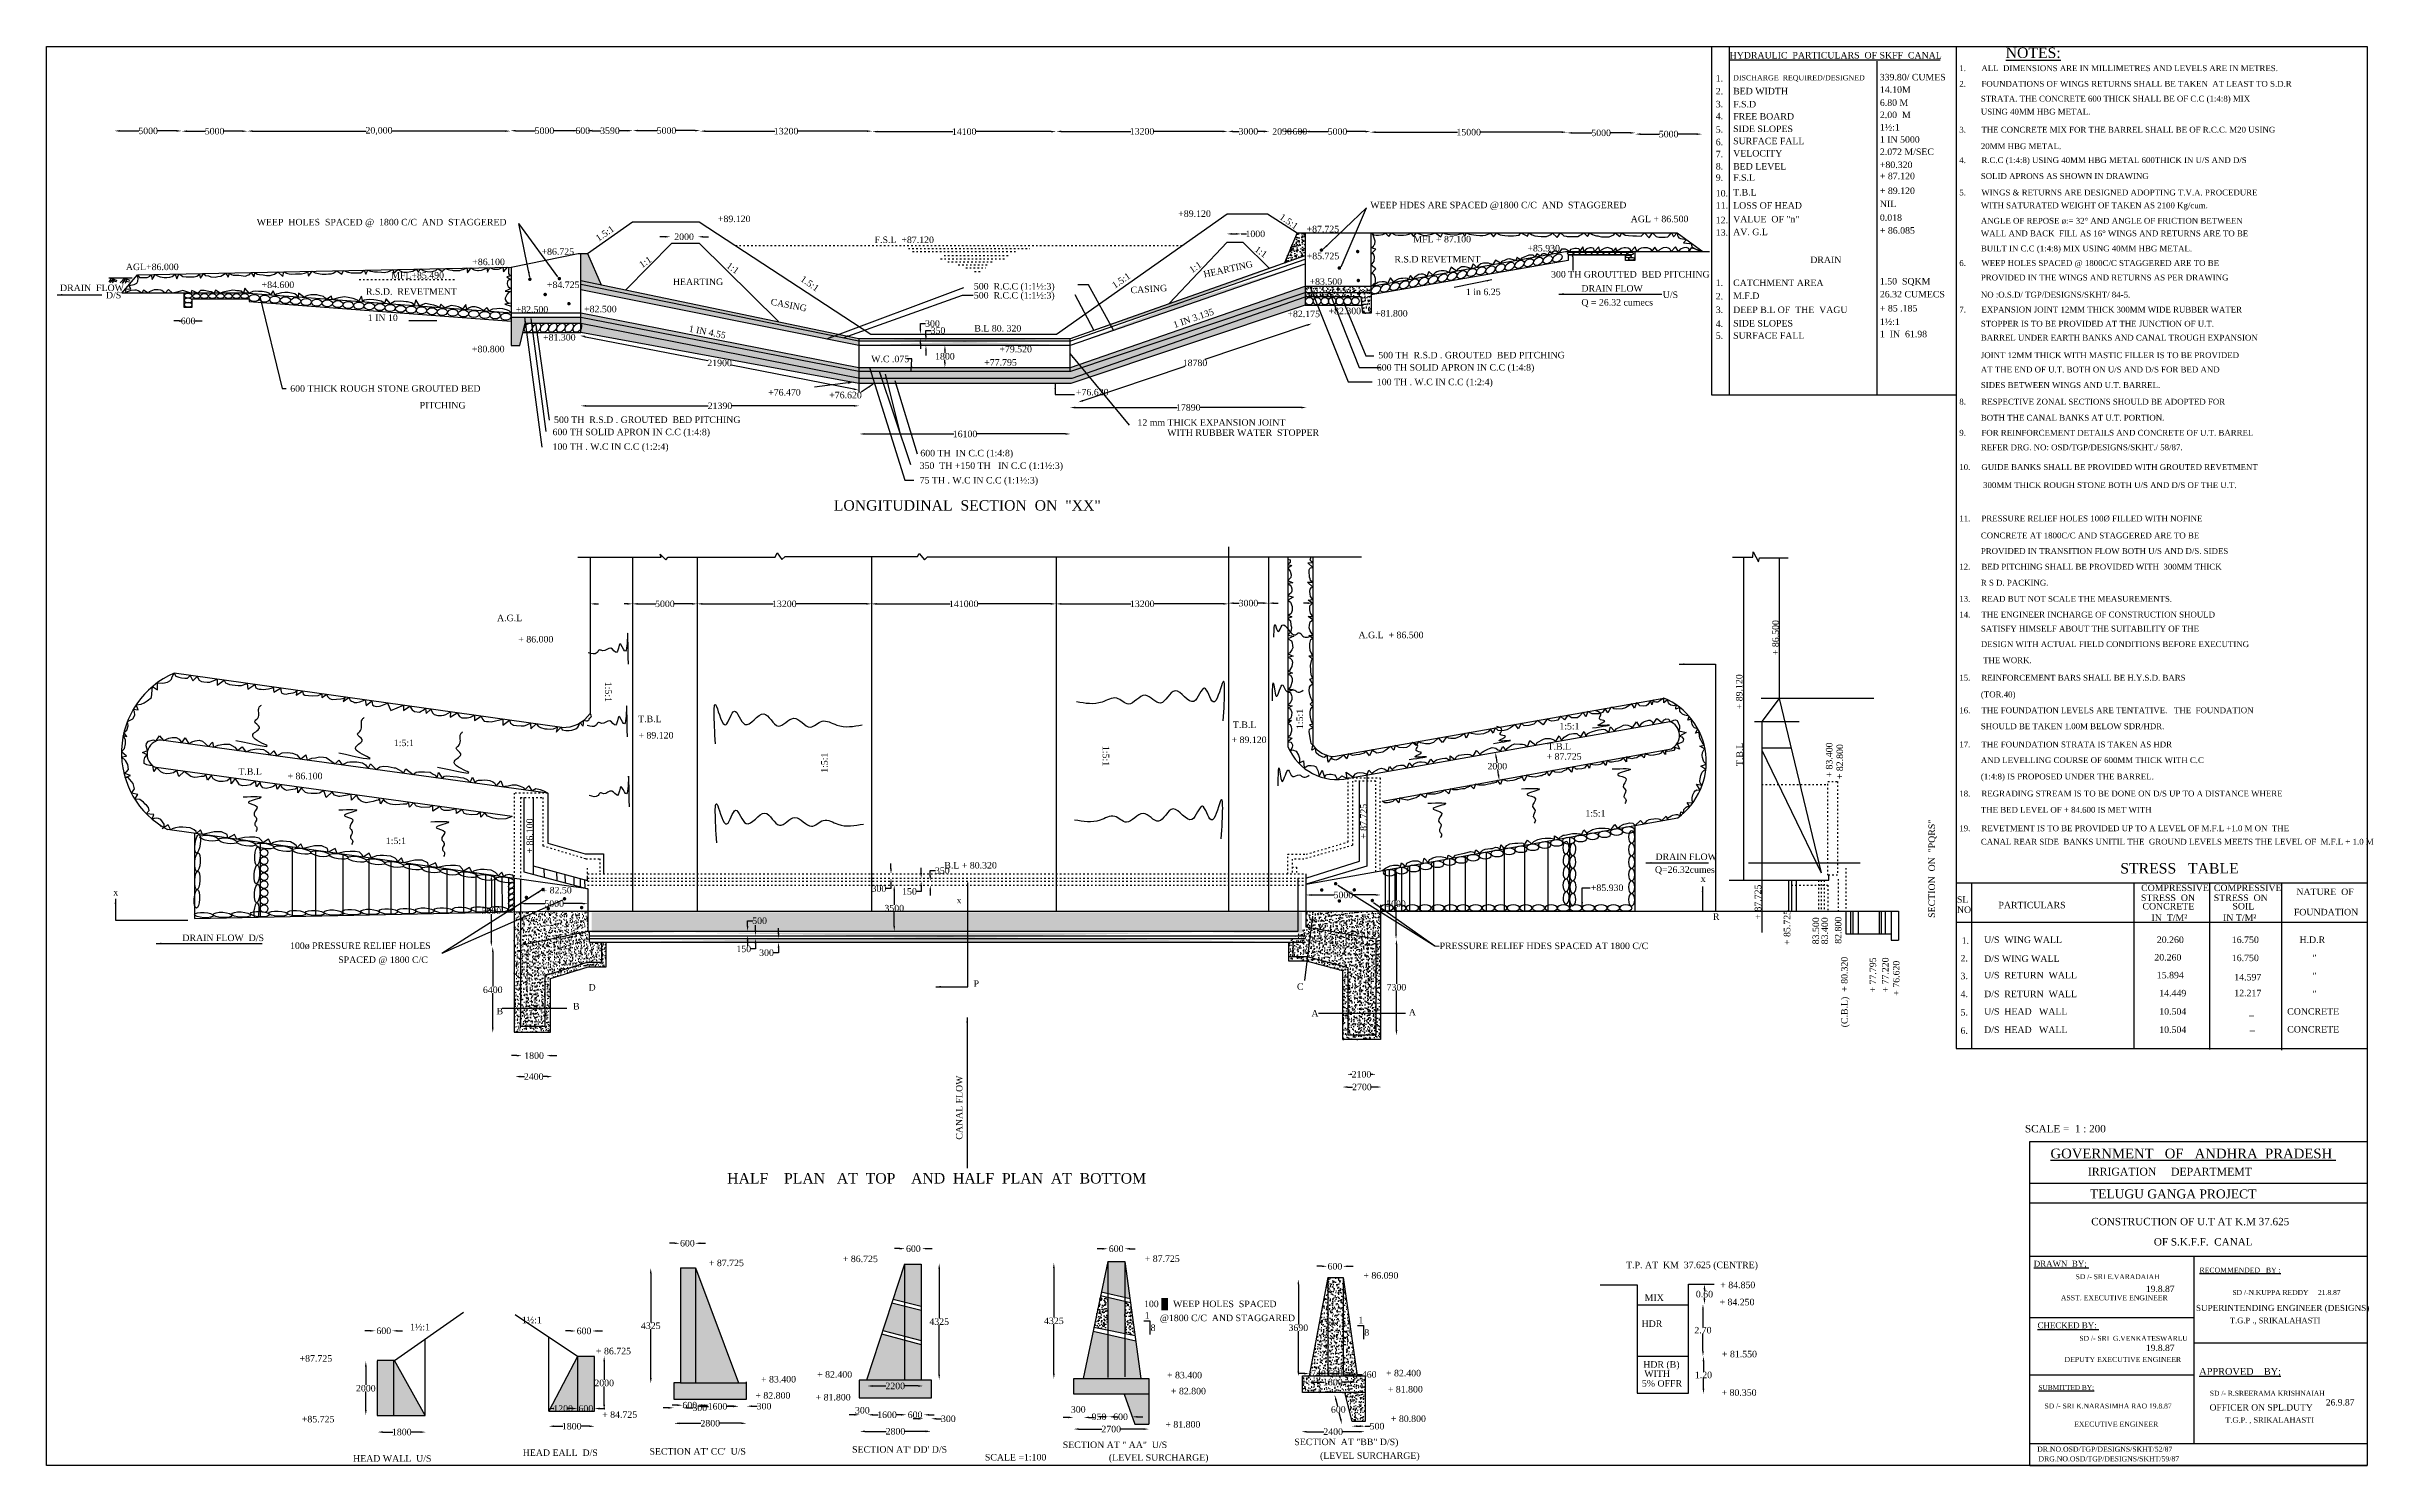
# Model space of a CAD drawing. Header units: millimetres. Extents: x 1411 to 180245, y 6908 to 115932.
import ezdxf

# ---------------------------------------------------------------- set-up
doc = ezdxf.new("R2010")
doc.units = ezdxf.units.MM
doc.header["$MEASUREMENT"] = 0
doc.header["$PDMODE"] = 66
doc.header["$PDSIZE"] = 170
doc.linetypes.add('ACAD_ISO03W100', pattern=[30, 12, -18])
for name, color, linetype in [('DIM', 5, 'Continuous'), ('DOT LINE', 3, 'ACAD_ISO03W100'), ('DWG. LINE', 1, 'Continuous'), ('HATCH', 2, 'Continuous'), ('TEXT', 7, 'Continuous')]:
    doc.layers.add(name, color=color, linetype=linetype)
doc.layers.add('TITLE', color=7, linetype='Continuous', lineweight=30)
doc.styles.get("Standard").update_dxf_attribs({"font": 'TIMES.TTF', "height": 500})
doc.dimstyles.get("Standard").update_dxf_attribs({"dimtxt": 500, "dimasz": 400, "dimexe": 0.18, "dimexo": 0.0625, "dimgap": 0.09, "dimtad": 0, "dimtih": 1, "dimtoh": 1, "dimdec": 1, "dimzin": 0, "dimdsep": 46, "dimtxsty": 'Standard', "dimcen": 0.09, "dimse1": 1, "dimse2": 1, "dimclrd": 5, "dimclre": 5, "dimclrt": 4, "dimadec": 0, "dimazin": 0, "dimtfac": 1, "dimtdec": 1, "dimtofl": 0, "dimtmove": 0, "dimatfit": 3, "dimfxl": 1, "dimtolj": 1, "dimtzin": 0, "dimarcsym": 0})
pattern_1 = [(50, (0, 0), (573.8081, -50.2017), [60, -660]), (355, (0, 0), (-111.001, 601.7537), [48, -528]), (100.4514, (47.8, -4.2), (462.8075, 551.5516), [50.9922, -560.9137]), (46.1842, (0, 160), (853.793, -132.4152), [90, -990]), (96.6356, (71.15, 149), (747.73, 779.2943), [76.488, -841.3704]), (351.1842, (0, 160), (747.7296, 779.295), [72, -792]), (21, (80, 120), (477.5256, -322.0951), [60, -660]), (326, (80, 120), (194.6523, 580.12), [48, -528]), (71.4514, (119.8, 93.16), (672.178, 258.0244), [50.9922, -560.9137]), (37.5, (0, 0), (9.72788, 266.31508), [0, -521.6, 0, -536, 0, -530]), (7.5, (0, 0), (210.45563, 315.52937), [0, -305.6, 0, -509.6, 0, -202]), (327.5, (-178.4, 0), (427.05795, -18.0439), [0, -200, 0, -624, 0, -828]), (317.5, (-258.4, 0), (466.5489, 80.084), [0, -260, 0, -414.4, 0, -588])]

msp = doc.modelspace()

# ---------------------------------------------------------------- texts
at = {"layer": 'DWG. LINE', "color": 4, "char_height": 500, "attachment_point": 5}
for s, insert in [('\\A1;300', (64109.18, 11142)), ('\\A1;300', (80702.18, 11210)), ('\\A1;950', (82295.5, 10644.5))]:
    msp.add_mtext(s, dxfattribs=dict(at, insert=insert))
at = {"layer": 'TEXT'}
for s, height, p in [('HYDRAULIC  PARTICULARS  OF SKFF  CANAL', 500, (130766, 115012.5)), ('1.       ALL  DIMENSIONS ARE IN MILLIMETRES AND LEVELS ARE IN METRES.', 450, (148414.78, 114043.61)), ('%%UNOTES:', 800, (151979.94, 115053.78)), ('2.', 500, (129697.5, 112252.5)), ('1.', 500, (129697.5, 113240)), ('DISCHARGE  REQUIRED/DESIGNED', 400, (131035.5, 113333)), ('BED WIDTH', 500, (131035.5, 112260)), ('339.80/ CUMES', 500, (142295.5, 113333)), ('14.10M', 500, (142311.5, 112378)), ('2.       FOUNDATIONS OF WINGS RETURNS SHALL BE TAKEN  AT LEAST TO S.D.R', 450, (148414.78, 112842.61)), ('3.', 500, (129697.5, 111261.5)), ('F.S.D', 500, (131035.5, 111256.5)), ('6.80 M', 500, (142311.5, 111374.5)), ('2.00  M', 500, (142311.5, 110436)), ('USING 40MM HBG METAL.', 450, (150071.16, 110703.11)), ('STRATA. THE CONCRETE 600 THICK SHALL BE OF C.C (1:4:8) MIX', 450, (150071.16, 111702.11)), ('4.', 500, (129697.5, 110339)), ('5.', 500, (129697.5, 109314)), ('FREE BOARD', 500, (131035.5, 110318)), ('SIDE SLOPES', 500, (131035.5, 109363)), ('1½:1', 500, (142311.5, 109481)), ('3.       THE CONCRETE MIX FOR THE BARREL SHALL BE OF R.C.C. M20 USING', 450, (148414.78, 109317.11)), ('6.', 500, (129697.5, 108345)), ('7.', 500, (129697.5, 107424)), ('VELOCITY', 500, (131035.5, 107481.5)), ('SURFACE FALL', 500, (131035.5, 108424.5)), ('2.072 M/SEC', 500, (142311.5, 107599.5)), ('1 IN 5000', 500, (142311.5, 108542.5)), ('4.       R.C.C (1:4:8) USING 40MM HBG METAL 600THICK IN U/S AND D/S', 450, (148414.78, 106980.11)), ('20MM HBG METAL.', 450, (150071.16, 108050.61)), ('9.', 500, (129697.5, 105613.5)), ('8.', 500, (129697.5, 106479)), ('BED LEVEL', 500, (131035.5, 106478.5)), ('F.S.L', 500, (131035.5, 105617.5)), ('+80.320 ', 500, (142311.5, 106596.5)), ('+ 87.120', 500, (142311.5, 105735.5)), ('SOLID APRONS AS SHOWN IN DRAWING', 450, (150071.16, 105754.61)), ('WEEP HDES ARE SPACED @1800 C/C  AND  STAGGERED', 500, (103147.5, 103507)), ('10.', 500, (129697.5, 104412)), ('11.', 500, (129697.5, 103476.5)), ('T.B.L', 500, (131035.5, 104484.5)), ('LOSS OF HEAD', 500, (131035.5, 103475.5)), ('NIL', 500, (142311.5, 103593.5)), ('+ 89.120', 500, (142311.5, 104602.5)), ('5.       WINGS & RETURNS ARE DESIGNED ADOPTING T.V.A. PROCEDURE', 450, (148414.78, 104491.11)), ('WITH SATURATED WEIGHT OF TAKEN AS 2100 Kg/cum.', 450, (150071.16, 103505.11)), ('WEEP  HOLES  SPACED @  1800 C/C  AND  STAGGERED', 500, (17563.5, 102193.5)), ('+89.120', 500, (53011, 102443)), ('+89.120', 500, (88390.5, 102845.5)), ('+87.725', 500, (98250, 101661.5)), ('AGL + 86.500', 500, (123162.5, 102436.5)), ('12.', 500, (129697.5, 102354)), ('AV. G.L', 500, (131035.5, 101436.5)), ('VALUE  OF "n"', 500, (131035.5, 102423.5)), ('0.018', 500, (142311.5, 102541.5)), ('+ 86.085', 500, (142311.5, 101554.5)), ('ANGLE OF REPOSE ø:= 32° AND ANGLE OF FRICTION BETWEEN', 450, (150071.16, 102319.61)), ('+86.725', 500, (39451.5, 99935)), ('F.S.L  +87.120', 500, (65053.5, 100835)), ('MFL + 87.100', 500, (106455, 100883)), ('+85.930', 500, (115222, 100191.5)), ('13.', 500, (129697.5, 101394.5)), ('WALL AND BACK  FILL AS 16° WINGS AND RETURNS ARE TO BE', 450, (150071.16, 101352.11)), ('BUILT IN C.C (1:4:8) MIX USING 40MM HBG METAL.', 450, (150071.16, 100191.11)), ('AGL+86.000', 500, (7509, 98753.5)), ('MFL+85.490', 500, (27902, 98106.5)), ('+86.100', 500, (34134, 99136.5)), ('+85.725', 500, (98259.5, 99589)), ('R.S.D REVETMENT', 500, (105001, 99341.5)), ('300 TH GROUTTED  BED PITCHING', 500, (117039.5, 98183)), ('DRAIN', 500, (136962, 99295.5)), ('6.       WEEP HOLES SPACED @ 1800C/C STAGGERED ARE TO BE', 450, (148414.78, 99073.11)), ('PROVIDED IN THE WINGS AND RETURNS AS PER DRAWING', 450, (150071.16, 97957.61)), ('DRAIN  FLOW', 500, (2447.75, 97144.5)), ('D/S', 500, (5980, 96581)), ('+84.600', 500, (17944, 97381.5)), ('R.S.D.  REVETMENT', 500, (25960.5, 96856.5)), ('+84.725', 500, (39872.5, 97380)), ('HEARTING', 500, (49549, 97608.5)), ('500  R.C.C (1:1½:3)', 500, (72678.5, 97265)), ('500  R.C.C (1:1½:3)', 500, (72678.5, 96566)), ('+83.500', 500, (98478.5, 97629.5)), ('1 in 6.25', 500, (110498, 96830.5)), ('DRAIN FLOW', 500, (119371.5, 97101.5)), ('U/S', 500, (125625.5, 96611)), ('2.', 500, (129697.5, 96498)), ('1.', 500, (129697.5, 97534.5)), ('M.F.D', 500, (131035.5, 96538.5)), ('CATCHMENT AREA', 500, (131035.5, 97528.5)), ('26.32 CUMECS', 500, (142311.5, 96656.5)), ('1.50  SQKM', 500, (142311.5, 97646.5)), ('NO :O.S.D/ TGP/DESIGNS/SKHT/ 84-5.', 450, (150071.16, 96641.61)), ('1 IN 10', 500, (26099.5, 94850)), ('+82.500', 500, (37468, 95491)), ('+82.500', 500, (42725.5, 95514.5)), ('+82.175', 500, (96778.12, 95139.68)), ('+82.300', 500, (99936, 95365)), ('+81.800', 500, (103517.5, 95185)), ('Q = 26.32 cumecs', 500, (119371.5, 96028.5)), ('4.', 500, (129697.5, 94384)), ('3.', 500, (129697.5, 95458)), ('DEEP B.L OF  THE  VAGU', 500, (131035.5, 95456.5)), ('SIDE SLOPES', 500, (131035.5, 94420)), ('+ 85 .185', 500, (142311.5, 95574.5)), ('1½:1', 500, (142311.5, 94538)), ('7.       EXPANSION JOINT 12MM THICK 300MM WIDE RUBBER WATER', 450, (148414.78, 95493.11)), ('STOPPER IS TO BE PROVIDED AT THE JUNCTION OF U.T.', 450, (150071.16, 94407.61)), ('+81.300', 500, (39570.5, 93341.5)), ('B.L 80. 320', 500, (72717.5, 94032.5)), ('5.', 500, (129697.5, 93472.5)), ('SURFACE FALL', 500, (131035.5, 93476)), ('1  IN  61.98', 500, (142311.5, 93594)), ('BARREL UNDER EARTH BANKS AND CANAL TROUGH EXPANSION', 450, (150071.16, 93336.61)), ('+80.800', 500, (34109.5, 92440.5)), ('W.C .075', 500, (64791.5, 91678)), ('+77.795', 500, (73481, 91413.5)), ('+79.520', 500, (74640.5, 92434.5)), ('600 TH SOLID APRON IN C.C (1:4:8)', 500, (103649, 91031.5)), ('500 TH  R.S.D . GROUTED  BED PITCHING', 500, (103763.5, 91975)), ('AT THE END OF U.T. BOTH ON U/S AND D/S FOR BED AND', 450, (150071.16, 90888.61)), ('JOINT 12MM THICK WITH MASTIC FILLER IS TO BE PROVIDED', 450, (150071.16, 91990.11)), ('600 THICK ROUGH STONE GROUTED BED', 500, (20141, 89409.5)), ('+76.470', 500, (56870.5, 89113)), ('+76.620', 500, (80529, 89127.5)), ('100 TH . W.C IN C.C (1:2:4)', 500, (103649, 89909.5)), ('SIDES BETWEEN WINGS AND U.T. BARREL.', 450, (150071.16, 89695.61)), ('PITCHING', 500, (30088.5, 88121)), ('+76.620', 500, (61566, 88905)), ('8.       RESPECTIVE ZONAL SECTIONS SHOULD BE ADOPTED FOR', 450, (148414.78, 88419.11)), ('BOTH THE CANAL BANKS AT U.T. PORTION.', 450, (150071.16, 87184.61)), ('600 TH SOLID APRON IN C.C (1:4:8)', 500, (40300, 86068.5)), ('500 TH  R.S.D . GROUTED  BED PITCHING', 500, (40414.5, 87012)), ('12 mm THICK EXPANSION JOINT', 500, (85255.5, 86798)), ('WITH RUBBER WATER  STOPPER', 500, (87544.5, 86018.5)), ('9.       FOR REINFORCEMENT DETAILS AND CONCRETE OF U.T. BARREL', 450, (148414.78, 86030.61)), ('100 TH . W.C IN C.C (1:2:4)', 500, (40300, 84946.5)), ('600 TH  IN C.C (1:4:8)', 500, (68566, 84444.5)), ('REFER DRG. NO: OSD/TGP/DESIGNS/SKHT./ 58/87.', 450, (150071.16, 84913.61)), ('350  TH +150 TH   IN C.C (1:1½:3)', 500, (68513.5, 83483)), ('75 TH . W.C IN C.C (1:1½:3)', 500, (68513.5, 82361)), ('10.     GUIDE BANKS SHALL BE PROVIDED WITH GROUTED REVETMENT', 450, (148414.78, 83396.61)), (' 300MM THICK ROUGH STONE BOTH U/S AND D/S OF THE U.T.', 450, (150071.16, 82009.11)), ('LONGITUDINAL  SECTION  ON  "XX"', 800, (61916.5, 80276.5)), ('11.     PRESSURE RELIEF HOLES 100%%C FILLED WITH NOFINE', 450, (148414.78, 79446.11)), ('PROVIDED IN TRANSITION FLOW BOTH U/S AND D/S. SIDES', 450, (150071.16, 76940.61)), ('CONCRETE AT 1800C/C AND STAGGERED ARE TO BE', 450, (150071.16, 78139.61)), ('12.     BED PITCHING SHALL BE PROVIDED WITH  300MM THICK', 450, (148414.78, 75740.11)), ('13.     READ BUT NOT SCALE THE MEASUREMENTS.', 450, (148414.78, 73272.11)), ('R S D. PACKING.', 450, (150071.16, 74509.11)), ('A.G.L', 500, (36034.5, 71777.5)), ('14.     THE ENGINEER INCHARGE OF CONSTRUCTION SHOULD', 450, (148414.78, 72060.11)), ('+ 86.000', 500, (37670, 70144)), ('A.G.L  + 86.500', 500, (102239.5, 70468)), ('DESIGN WITH ACTUAL FIELD CONDITIONS BEFORE EXECUTING', 450, (150071.16, 69787.61)), ('SATISFY HIMSELF ABOUT THE SUITABILITY OF THE', 450, (150071.16, 70980.11)), (' THE WORK.', 450, (150071.16, 68552.61)), ('15.     REINFORCEMENT BARS SHALL BE H.Y.S.D. BARS', 450, (148414.78, 67209.61)), ('(TOR.40)', 450, (150071.16, 65929.61)), ('T.B.L', 500, (46882.5, 64018.5)), ('16.     THE FOUNDATION LEVELS ARE TENTATIVE.   THE  FOUNDATION', 450, (148414.78, 64707.11)), ('1:5:1', 500, (28100.5, 62179.5)), ('+ 89.120', 500, (46902.5, 62762.5)), ('+ 89.120', 500, (92484, 62413.5)), ('T.B.L', 500, (92585, 63571.5)), ('1:5:1', 500, (117678, 63460)), ('SHOULD BE TAKEN 1.00M BELOW SDR/HDR.', 450, (150071.16, 63479.11)), ('+ 87.725', 500, (116695, 61134)), ('T.B.L', 500, (116775, 61899.5)), ('17.     THE FOUNDATION STRATA IS TAKEN AS HDR', 450, (148414.78, 62083.11)), ('AND LEVELLING COURSE OF 600MM THICK WITH C.C', 450, (150071.16, 60876.61)), ('T.B.L', 500, (16153, 59982)), ('+ 86.100', 500, (19928, 59635)), ('(1:4:8) IS PROPOSED UNDER THE BARREL.', 450, (150071.16, 59618.61)), ('1:5:1', 500, (119676, 56766)), ('18.     REGRADING STREAM IS TO BE DONE ON D/S UP TO A DISTANCE WHERE', 450, (148414.78, 58309.61)), ('THE BED LEVEL OF + 84.600 IS MET WITH', 450, (150071.16, 57059.61)), ('19.     REVETMENT IS TO BE PROVIDED UP TO A LEVEL OF M.F.L +1.0 M ON  THE', 450, (148414.78, 55642.11)), ('1:5:1', 500, (27483.5, 54654)), ('DRAIN FLOW', 500, (125065.5, 53428)), ('CANAL REAR SIDE  BANKS UNITIL THE  GROUND LEVELS MEETS THE LEVEL OF  M.F.L + 1.0 M', 450, (150071.16, 54609.11)), ('B.L + 80.320', 500, (70412, 52774.5)), ('Q=26.32cumes', 500, (125026, 52440)), ('x', 500, (128543, 51742)), ('STRESS   TABLE', 800, (160788.34, 52391.97)), ('x', 500, (6538.5, 50701.5)), ('+ 82.50', 500, (39462.5, 50862)), ('x', 500, (71356.68, 50088.07)), ('+85.930', 500, (120098, 51049)), ('SL', 500, (148232.5, 50150.5)), ('PARTICULARS', 500, (151424.5, 49715)), ('COMPRESSIVE', 500, (162386.5, 51041)), ('STRESS  ON', 500, (162378, 50278)), ('CONCRETE', 500, (162490.5, 49624.5)), ('COMPRESSIVE', 500, (167978.98, 51041)), ('STRESS  ON', 500, (167970.48, 50278)), ('       SOIL', 500, (168082.98, 49624.5)), ('NATURE  OF', 500, (174324.5, 50734)), ('R', 500, (129480.49, 48830.13)), ('NO', 500, (148232.5, 49363)), ('IN  T/M²', 500, (163183, 48748.5)), ('IN T/M²', 500, (168683.78, 48748.5)), ('FOUNDATION', 500, (174123.5, 49179)), ('DRAIN FLOW  D/S', 500, (11851, 47198.5)), ('100ø PRESSURE RELIEF HOLES', 500, (20123.5, 46597)), ('PRESSURE RELIEF HDES SPACED AT 1800 C/C', 500, (108476, 46582)), ('1.', 500, (148596.36, 46989)), ('U/S  WING WALL', 500, (150325.5, 47054)), ('     20.260', 500, (162650.5, 47054)), ('       16.750', 500, (168038, 47054)), ('     H.D.R', 500, (173616, 47054)), ('SPACED @ 1800 C/C', 500, (23830.5, 45518.5)), ('2.', 500, (148510, 45636.05)), ('3.', 500, (148510, 44270.34)), ('U/S  RETURN  WALL', 500, (150325.5, 44335.34)), ('D/S WING WALL', 500, (150325.5, 45599.79)), ('    20.260', 500, (162650.5, 45701.05)), ('     15.894', 500, (162650.5, 44335.34)), ('       16.750', 500, (168038, 45656.69)), ('"', 500, (175568.7, 45649.72)), ('"', 500, (175568.7, 44284.01)), ('D', 500, (43068.25, 43393.84)), ('P', 500, (72654.8, 43685.99)), ('C', 500, (97511.31, 43450)), ('4.', 500, (148510, 42885.89)), ('D/S  RETURN  WALL', 500, (150325.5, 42887.24)), ('      14.449', 500, (162650.5, 42950.89)), ('        14.597', 500, (168038, 44175.05)), ('        12.217', 500, (168038, 42958.27)), ('"', 500, (175568.7, 42899.56)), ('B', 500, (35992.43, 41569.76)), ('B', 500, (41875.3, 41942.73)), ('A', 500, (98622.94, 41399.04)), ('A', 500, (106109.77, 41488.98)), ('5.', 500, (148510, 41477.93)), ('U/S  HEAD   WALL', 500, (150325.5, 41542.93)), ('      10.504', 500, (162650.5, 41542.93)), ('_', 500, (170688.9, 41519.37)), ('CONCRETE', 500, (173616, 41542.93)), ('6.', 500, (148510, 40079.75)), ('D/S  HEAD   WALL', 500, (150325.5, 40138.45)), ('      10.504', 500, (162650.5, 40144.75)), ('_', 500, (170749.14, 40365.95)), ('CONCRETE', 500, (173616, 40171.48)), ('HALF    PLAN   AT  TOP    AND  HALF  PLAN  AT  BOTTOM', 800, (53724.5, 28571.5)), ('+ 87.725', 500, (52316, 22221)), ('+ 86.725', 500, (62611.5, 22532)), ('+ 87.725', 500, (85812.5, 22550)), ('+ 86.090', 500, (102617.5, 21259)), ('T.P. AT  KM  37.625 (CENTRE)', 500, (122810, 22064)), ('100 █  WEEP HOLES  SPACED', 500, (85754.5, 19071)), ('MIX', 500, (124236.5, 19548)), ('+ 84.250', 500, (129983, 19216.5)), ('+ 84.850', 500, (130045, 20529)), ('1½:1', 500, (37940, 17828)), ('1', 500, (85808.5, 18190.5)), ('@1800 C/C  AND STAGGARED', 500, (86976.5, 17995.5)), ('1', 500, (102230.5, 17834)), ('HDR', 500, (123995.5, 17552)), ('1½:1', 500, (29344, 17292.5)), ('8', 500, (86266, 17236)), ('8', 500, (102688, 16879.5)), ('+87.725', 500, (20861, 14885)), ('+ 86.725', 500, (43639.5, 15451)), ('HDR (B)', 500, (124125, 14423)), ('+ 81.550', 500, (130172.5, 15219.5)), ('+ 82.800', 500, (55887, 12040.5)), ('+ 83.400', 500, (56321.5, 13282)), ('+ 82.400', 500, (60633, 13653)), ('+ 83.400', 500, (87525.5, 13601.5)), ('+ 82.800', 500, (87825, 12374.5)), ('+ 82.400', 500, (104355.5, 13755.5)), ('+ 81.800', 500, (104492, 12513.5)), ('5%%% OFFR', 500, (124024, 12967.5)), ('WITH', 500, (124207.5, 13716)), ('+ 80.350', 500, (130142.5, 12261.5)), ('+ 84.725', 500, (44115.5, 10567)), ('+ 81.800', 500, (60519.5, 11902)), ('+ 80.800', 500, (104731, 10251.5)), ('+85.725', 500, (21032, 10218)), ('+ 81.800', 500, (87396.5, 9814)), ('SECTION  AT "BB" D/S)', 500, (97307.5, 8468.5)), ('HEAD WALL  U/S', 500, (24969, 7199)), ('HEAD EALL  D/S', 500, (38008.5, 7640.5)), ("SECTION AT' CC'  U/S", 500, (47752.5, 7739.5)), ("SECTION AT' DD' D/S", 500, (63322.5, 7889.5)), ('SCALE =1:100', 500, (73525.5, 7288.5)), ('SECTION AT " AA"  U/S', 500, (79511, 8246.5)), ('(LEVEL SURCHARGE)', 500, (83055, 7272.5)), ('(LEVEL SURCHARGE)', 500, (99284, 7413))]:
    msp.add_text(s, height=height, dxfattribs=at).set_placement(p)
for s, rotation, p in [('1.5:1', 34.4126787, (43829.28, 100936.78)), ('1.5:1', 325.0391397, (96123, 102727)), ('1:1', 324.4943093, (94210, 100241.5)), ('1:1', 34.4126787, (47173, 98895)), ('1:1', 324.4943093, (53619.5, 98988.5)), ('1.5:1', 34.4126787, (83507.64, 97315.86)), ('1:1', 34.4126787, (89444.5, 98506)), ('HEARTING', 12.3595087, (90388.5, 98180.5)), ('1.5:1', 325.0391397, (59303.5, 97960.5)), ('CASING', 3.578837, (84736.65, 96966.58)), ('CASING', 349.0869231, (57028.77, 96097.52)), ('1 IN 3.135', 19.009562, (88102.8, 94299.79)), ('1 IN 4.55', 349.0869231, (50739.77, 94032.02)), ('+ 86.500', 90, (134539.5, 69171)), ('1:5:1', 270, (44343.5, 67125.1)), ('+ 89.120', 90, (131750.5, 65008)), ('1:5:1', 90, (97975.5, 63488.5)), ('1:5:1', 90, (61444, 60127.5)), ('1:5:1', 270, (82583.5, 62193)), ('T.B.L', 90, (131783, 60646.5)), ('+ 83.400', 90, (138663.5, 59767.5)), ('+ 82.800', 90, (139479, 59639)), ('+ 87.725', 90, (102868, 55052)), ('+ 86.100', 90, (38789, 53928.5)), ('SECTION  ON  "PQRS" ', 90, (146546.94, 48984.74)), ('+ 87.725', 90, (133189.5, 48848.5)), ('+ 85.725', 90, (135427.5, 46900.5)), ('83.500', 90, (137633, 46950.5)), ('83.400', 90, (138318, 46950.5)), ('82.800', 90, (139355.5, 46991)), ('(C.B.L)  + 80.320', 90, (139833, 40574.5)), ('+ 77.795', 90, (142021.5, 43249.5)), ('+ 77.220', 90, (142975.5, 43251)), ('+ 76.620', 90, (143816.5, 42999.5)), ('CANAL FLOW', 90, (71800, 31937.5))]:
    msp.add_text(s, height=500, rotation=rotation, dxfattribs=at).set_placement(p)
at = {"layer": 'TITLE', "lineweight": 30}
for s, height, p in [('SCALE =  1 : 200', 566.7584, (153462.19, 32499.25)), ('%%UGOVERNMENT   OF   ANDHRA  PRADESH ', 749.9185, (155424.34, 30503.95)), ('IRRIGATION     DEPARTMEMT ', 596.9485, (158300.84, 29186.59)), ('TELUGU GANGA PROJECT', 686.7026, (158456.14, 27429.25)), ('CONSTRUCTION OF U.T AT K.M 37.625', 566.7584, (158556.55, 25364.91)), (' OF S.K.F.F.  CANAL  ', 566.7584, (163152.47, 23809.04)), ('%%UDRAWN  BY; ', 453.4391, (154139.8, 22184.68)), ('SD /- SRI E.VARADAIAH', 379.8479, (157359.23, 21223.07)), ('%%URECOMMENDED   BY :', 389.1315, (166878.73, 21726.83)), ('ASST. EXECUTIVE ENGINEER', 389.6747, (156218.82, 19597.07)), ('19.8.87', 485.793, (162758.86, 20235.21)), ('SD /-N.KUPPA REDDY     21.8.87', 379.8479, (169404, 20009.21)), ('%%UCHECKED BY: ', 453.4391, (154425.52, 17447.11)), ('SUPERINTENDING ENGINEER (DESIGNS)', 464.2933, (166602.35, 18782.54)), ('T.G.P ., SRIKALAHASTI', 431.1295, (169216.02, 17832.83)), ('SD /- SRI  G.VENKATESWARLU', 379.8479, (157644.96, 16485.5)), ('19.8.87', 485.793, (162758.86, 15702.07)), ('DEPUTY EXECUTIVE ENGINEER', 389.6747, (156504.55, 14859.51)), ('%%UAPPROVED    BY;', 523.1989, (166857.94, 13871.53)), ('%%USUBMITTED BY;', 366.2414, (154499.98, 12715.19)), ('SD /- R.SREERAMA KRISHNAIAH', 379.8479, (167666.51, 12264.59)), ('SD /- SRI K.NARASIMHA RAO 19.8.87', 379.8479, (154967.01, 11287.05)), ('OFFICER ON SPL.DUTY', 485.7929, (167650.99, 11125.51)), ('26.9.87', 485.793, (176584.19, 11514.24)), ('EXECUTIVE ENGINEER', 389.6747, (157243.63, 9890.46)), ('T.G.P. , SRIKALAHASTI', 418.5592, (168856.26, 10192.59)), ('DR.NO.OSD/TGP/DESIGNS/SKHT/52/87', 389.6747, (154404.46, 7964.89)), ('DRG.NO.OSD/TGP/DESIGNS/SKHT/59/87', 389.6747, (154501.18, 7221.81))]:
    msp.add_text(s, height=height, dxfattribs=at).set_placement(p)

# ---------------------------------------------------------------- blocks, each defined once
blk = doc.blocks.new('*D2')
at = {"layer": 'Defpoints', "color": 0}
for p in [(42473, 88323), (63863, 88323), (63863, 88323)]:
    blk.add_point(p, dxfattribs=at)
at = {"layer": 'DWG. LINE', "color": 5, "lineweight": -2}
for p, q in [((42873, 88323), (52266, 88323)), ((63463, 88323), (54070, 88323))]:
    blk.add_line(p, q, dxfattribs=at)
at = {"layer": 'DWG. LINE', "color": 5}
for points in [[(42873, 88390), (42873, 88257), (42473, 88323)], [(63463, 88390), (63463, 88257), (63863, 88323)]]:
    blk.add_solid(points, dxfattribs=at)
at = {"layer": 'DWG. LINE', "color": 4, "insert": (53168, 88323), "char_height": 500, "attachment_point": 5}
blk.add_mtext('\\A1;21390', dxfattribs=at)
blk = doc.blocks.new('*D3')
at = {"layer": 'Defpoints', "color": 0}
for p in [(12004, 94850), (12583, 94850), (12583, 94846)]:
    blk.add_point(p, dxfattribs=at)
at = {"layer": 'DIM', "color": 5, "lineweight": -2}
for p, q in [((11604, 94846), (11204, 94846)), ((12983, 94846), (13383, 94846))]:
    blk.add_line(p, q, dxfattribs=at)
at = {"layer": 'DIM', "color": 5}
for points in [[(11604, 94913), (11604, 94779), (12004, 94846)], [(12983, 94913), (12983, 94779), (12583, 94846)]]:
    blk.add_solid(points, dxfattribs=at)
at = {"layer": 'DIM', "color": 4, "insert": (12294, 94846), "char_height": 500, "attachment_point": 5}
blk.add_mtext('\\A1;600', dxfattribs=at)
blk = doc.blocks.new('*D4')
at = {"layer": 'Defpoints', "color": 0}
for p in [(42430, 93714), (63846, 89526), (63846, 89526)]:
    blk.add_point(p, dxfattribs=at)
at = {"layer": 'DIM', "color": 5, "lineweight": -2}
for p, q in [((42823, 93638), (52236, 91797)), ((63453, 89603), (54040, 91444))]:
    blk.add_line(p, q, dxfattribs=at)
at = {"layer": 'DIM', "color": 5}
for points in [[(42835, 93703), (42810, 93572), (42430, 93714)], [(63466, 89669), (63441, 89538), (63846, 89526)]]:
    blk.add_solid(points, dxfattribs=at)
at = {"layer": 'DIM', "color": 4, "insert": (53138, 91620), "char_height": 500, "attachment_point": 5}
blk.add_mtext('\\A1;21900', dxfattribs=at)
blk = doc.blocks.new('*D5')
at = {"layer": 'Defpoints', "color": 0}
for p in [(68571, 93510), (70422, 93842), (70422, 93510)]:
    blk.add_point(p, dxfattribs=at)
at = {"layer": 'DIM', "color": 5, "lineweight": -2}
for p, q in [((68571, 94242), (68571, 94642)), ((68571, 94642), (68971, 94642)), ((68571, 93110), (68571, 92710))]:
    blk.add_line(p, q, dxfattribs=at)
at = {"layer": 'DIM', "color": 5}
for points in [[(68504, 94242), (68638, 94242), (68571, 93842)], [(68504, 93110), (68638, 93110), (68571, 93510)]]:
    blk.add_solid(points, dxfattribs=at)
at = {"layer": 'DIM', "color": 4, "insert": (69497, 94642), "char_height": 500, "attachment_point": 5}
blk.add_mtext('\\A1;300', dxfattribs=at)
blk = doc.blocks.new('*D6')
at = {"layer": 'Defpoints', "color": 0}
for p in [(70338, 93312), (68997, 92985), (70338, 92985)]:
    blk.add_point(p, dxfattribs=at)
at = {"layer": 'DIM', "color": 5, "lineweight": -2}
for p, q in [((68997, 93712), (68997, 94112)), ((68997, 94112), (69397, 94112)), ((68997, 92585), (68997, 92185))]:
    blk.add_line(p, q, dxfattribs=at)
at = {"layer": 'DIM', "color": 5}
for points in [[(68931, 93712), (69064, 93712), (68997, 93312)], [(68931, 92585), (69064, 92585), (68997, 92985)]]:
    blk.add_solid(points, dxfattribs=at)
at = {"layer": 'DIM', "color": 4, "insert": (69923, 94112), "char_height": 500, "attachment_point": 5}
blk.add_mtext('\\A1;350', dxfattribs=at)
blk = doc.blocks.new('*D7')
at = {"layer": 'Defpoints', "color": 0}
for p in [(70456, 92985), (70456, 91267), (70456, 91267)]:
    blk.add_point(p, dxfattribs=at)
at = {"layer": 'DIM', "color": 5, "lineweight": -2}
for p, q in [((70456, 92585), (70456, 92380)), ((70456, 91667), (70456, 91872))]:
    blk.add_line(p, q, dxfattribs=at)
at = {"layer": 'DIM', "color": 5}
for points in [[(70389, 92585), (70523, 92585), (70456, 92985)], [(70389, 91667), (70523, 91667), (70456, 91267)]]:
    blk.add_solid(points, dxfattribs=at)
at = {"layer": 'DIM', "color": 4, "insert": (70456, 92126), "char_height": 500, "attachment_point": 5}
blk.add_mtext('\\A1;1800', dxfattribs=at)
blk = doc.blocks.new('*D8')
at = {"layer": 'Defpoints', "color": 0}
for p in [(98662, 94649), (98662, 94649), (80689, 88600)]:
    blk.add_point(p, dxfattribs=at)
at = {"layer": 'DIM', "color": 5, "lineweight": -2}
for p, q in [((98283, 94521), (90434, 91880)), ((81069, 88728), (88918, 91369))]:
    blk.add_line(p, q, dxfattribs=at)
at = {"layer": 'DIM', "color": 5}
for points in [[(98262, 94585), (98304, 94458), (98662, 94649)], [(81047, 88791), (81090, 88664), (80689, 88600)]]:
    blk.add_solid(points, dxfattribs=at)
at = {"layer": 'DIM', "color": 4, "insert": (89676, 91624), "char_height": 500, "attachment_point": 5}
blk.add_mtext('\\A1;18780', dxfattribs=at)
blk = doc.blocks.new('*D9')
at = {"layer": 'Defpoints', "color": 0}
for p in [(80074, 88197), (98242, 88197), (98242, 88194)]:
    blk.add_point(p, dxfattribs=at)
at = {"layer": 'DIM', "color": 5, "lineweight": -2}
for p, q in [((80474, 88194), (88292, 88194)), ((97842, 88194), (90025, 88194))]:
    blk.add_line(p, q, dxfattribs=at)
at = {"layer": 'DIM', "color": 5}
for points in [[(80474, 88261), (80474, 88128), (80074, 88194)], [(97842, 88261), (97842, 88128), (98242, 88194)]]:
    blk.add_solid(points, dxfattribs=at)
at = {"layer": 'DIM', "color": 4, "insert": (89158, 88194), "char_height": 500, "attachment_point": 5}
blk.add_mtext('\\A1;17890', dxfattribs=at)
blk = doc.blocks.new('*D10')
at = {"layer": 'Defpoints', "color": 0}
for p in [(63892, 86192), (80112, 86192), (80112, 86164)]:
    blk.add_point(p, dxfattribs=at)
at = {"layer": 'DIM', "color": 5, "lineweight": -2}
for p, q in [((64292, 86164), (71136, 86164)), ((79712, 86164), (72869, 86164))]:
    blk.add_line(p, q, dxfattribs=at)
at = {"layer": 'DIM', "color": 5}
for points in [[(64292, 86231), (64292, 86097), (63892, 86164)], [(79712, 86231), (79712, 86097), (80112, 86164)]]:
    blk.add_solid(points, dxfattribs=at)
at = {"layer": 'DIM', "color": 4, "insert": (72002, 86164), "char_height": 500, "attachment_point": 5}
blk.add_mtext('\\A1;16100', dxfattribs=at)
blk = doc.blocks.new('*D11')
at = {"layer": 'Defpoints', "color": 0}
for p in [(92114, 101571), (93227, 101571), (93227, 101536)]:
    blk.add_point(p, dxfattribs=at)
at = {"layer": 'DIM', "color": 5, "lineweight": -2}
for p, q in [((92514, 101536), (92827, 101536)), ((93227, 101536), (93627, 101536))]:
    blk.add_line(p, q, dxfattribs=at)
at = {"layer": 'DIM', "color": 5}
for points in [[(92514, 101602), (92514, 101469), (92114, 101536)], [(92827, 101602), (92827, 101469), (93227, 101536)]]:
    blk.add_solid(points, dxfattribs=at)
at = {"layer": 'DIM', "color": 4, "insert": (94309, 101536), "char_height": 500, "attachment_point": 5}
blk.add_mtext('\\A1;1000', dxfattribs=at)
blk = doc.blocks.new('*D12')
at = {"layer": 'Defpoints', "color": 0}
for p in [(49345, 101334), (51473, 101334), (51473, 101316)]:
    blk.add_point(p, dxfattribs=at)
at = {"layer": 'DIM', "color": 5, "lineweight": -2}
for p, q in [((48945, 101316), (48545, 101316)), ((51873, 101316), (52273, 101316))]:
    blk.add_line(p, q, dxfattribs=at)
at = {"layer": 'DIM', "color": 5}
for points in [[(48945, 101383), (48945, 101250), (49345, 101316)], [(51873, 101383), (51873, 101250), (51473, 101316)]]:
    blk.add_solid(points, dxfattribs=at)
at = {"layer": 'DIM', "color": 4, "insert": (50409, 101316), "char_height": 500, "attachment_point": 5}
blk.add_mtext('\\A1;2000', dxfattribs=at)
blk = doc.blocks.new('*D13')
at = {"layer": 'Defpoints', "color": 0}
for p in [(6640, 109449), (11798, 109449), (11798, 109449)]:
    blk.add_point(p, dxfattribs=at)
at = {"layer": 'DIM', "color": 5, "lineweight": -2}
for p, q in [((7040, 109449), (8511, 109449)), ((11398, 109449), (9926, 109449))]:
    blk.add_line(p, q, dxfattribs=at)
at = {"layer": 'DIM', "color": 5}
for points in [[(7040, 109516), (7040, 109382), (6640, 109449)], [(11398, 109516), (11398, 109382), (11798, 109449)]]:
    blk.add_solid(points, dxfattribs=at)
at = {"layer": 'DIM', "color": 4, "insert": (9219, 109449), "char_height": 500, "attachment_point": 5}
blk.add_mtext('\\A1;5000', dxfattribs=at)
blk = doc.blocks.new('*D14')
at = {"layer": 'Defpoints', "color": 0}
for p in [(11798, 109449), (16856, 109449), (16856, 109428)]:
    blk.add_point(p, dxfattribs=at)
at = {"layer": 'DIM', "color": 5, "lineweight": -2}
for p, q in [((12198, 109428), (13619, 109428)), ((16456, 109428), (15034, 109428))]:
    blk.add_line(p, q, dxfattribs=at)
at = {"layer": 'DIM', "color": 5}
for points in [[(12198, 109495), (12198, 109361), (11798, 109428)], [(16456, 109495), (16456, 109361), (16856, 109428)]]:
    blk.add_solid(points, dxfattribs=at)
at = {"layer": 'DIM', "color": 4, "insert": (14326, 109428), "char_height": 500, "attachment_point": 5}
blk.add_mtext('\\A1;5000', dxfattribs=at)
blk = doc.blocks.new('*D15')
at = {"layer": 'Defpoints', "color": 0}
for p in [(16856, 109428), (37066, 109438), (37066, 109428)]:
    blk.add_point(p, dxfattribs=at)
at = {"layer": 'DIM', "color": 5, "lineweight": -2}
for p, q in [((17256, 109438), (25967, 109438)), ((36666, 109438), (27955, 109438))]:
    blk.add_line(p, q, dxfattribs=at)
at = {"layer": 'DIM', "color": 5}
for points in [[(17256, 109505), (17256, 109371), (16856, 109438)], [(36666, 109505), (36666, 109371), (37066, 109438)]]:
    blk.add_solid(points, dxfattribs=at)
at = {"layer": 'DIM', "color": 4, "insert": (26961, 109438), "char_height": 500, "attachment_point": 5}
blk.add_mtext('\\A1;20,000', dxfattribs=at)
blk = doc.blocks.new('*D16')
at = {"layer": 'Defpoints', "color": 0}
for p in [(37066, 109438), (42288, 109466), (42288, 109438)]:
    blk.add_point(p, dxfattribs=at)
at = {"layer": 'DIM', "color": 5, "lineweight": -2}
for p, q in [((37466, 109466), (38970, 109466)), ((41888, 109466), (40385, 109466))]:
    blk.add_line(p, q, dxfattribs=at)
at = {"layer": 'DIM', "color": 5}
for points in [[(37466, 109533), (37466, 109399), (37066, 109466)], [(41888, 109533), (41888, 109399), (42288, 109466)]]:
    blk.add_solid(points, dxfattribs=at)
at = {"layer": 'DIM', "color": 4, "insert": (39678, 109466), "char_height": 500, "attachment_point": 5}
blk.add_mtext('\\A1;5000', dxfattribs=at)
blk = doc.blocks.new('*D17')
at = {"layer": 'Defpoints', "color": 0}
for p in [(42288, 109466), (42952, 109468), (42952, 109466)]:
    blk.add_point(p, dxfattribs=at)
at = {"layer": 'DIM', "color": 5, "lineweight": -2}
for p, q in [((41888, 109468), (41488, 109468)), ((43352, 109468), (43752, 109468))]:
    blk.add_line(p, q, dxfattribs=at)
at = {"layer": 'DIM', "color": 5}
for points in [[(41888, 109535), (41888, 109402), (42288, 109468)], [(43352, 109535), (43352, 109402), (42952, 109468)]]:
    blk.add_solid(points, dxfattribs=at)
at = {"layer": 'DIM', "color": 4, "insert": (42620, 109468), "char_height": 500, "attachment_point": 5}
blk.add_mtext('\\A1;600', dxfattribs=at)
blk = doc.blocks.new('*D18')
at = {"layer": 'Defpoints', "color": 0}
for p in [(42952, 109468), (46472, 109468), (46472, 109466)]:
    blk.add_point(p, dxfattribs=at)
at = {"layer": 'DIM', "color": 5, "lineweight": -2}
for p, q in [((43352, 109466), (44001, 109466)), ((46072, 109466), (45422, 109466))]:
    blk.add_line(p, q, dxfattribs=at)
at = {"layer": 'DIM', "color": 5}
for points in [[(43352, 109533), (43352, 109400), (42952, 109466)], [(46072, 109533), (46072, 109400), (46472, 109466)]]:
    blk.add_solid(points, dxfattribs=at)
at = {"layer": 'DIM', "color": 4, "insert": (44712, 109466), "char_height": 500, "attachment_point": 5}
blk.add_mtext('\\A1;3590', dxfattribs=at)
blk = doc.blocks.new('*D19')
at = {"layer": 'Defpoints', "color": 0}
for p in [(46472, 109466), (51642, 109474), (51642, 109466)]:
    blk.add_point(p, dxfattribs=at)
at = {"layer": 'DIM', "color": 5, "lineweight": -2}
for p, q in [((46872, 109474), (48349, 109474)), ((51242, 109474), (49764, 109474))]:
    blk.add_line(p, q, dxfattribs=at)
at = {"layer": 'DIM', "color": 5}
for points in [[(46872, 109540), (46872, 109407), (46472, 109474)], [(51242, 109540), (51242, 109407), (51642, 109474)]]:
    blk.add_solid(points, dxfattribs=at)
at = {"layer": 'DIM', "color": 4, "insert": (49057, 109474), "char_height": 500, "attachment_point": 5}
blk.add_mtext('\\A1;5000', dxfattribs=at)
blk = doc.blocks.new('*D20')
at = {"layer": 'Defpoints', "color": 0}
for p in [(51645, 109473), (64856, 109473), (64856, 109432)]:
    blk.add_point(p, dxfattribs=at)
at = {"layer": 'DIM', "color": 5, "lineweight": -2}
for p, q in [((52045, 109432), (57384, 109432)), ((64456, 109432), (59117, 109432))]:
    blk.add_line(p, q, dxfattribs=at)
at = {"layer": 'DIM', "color": 5}
for points in [[(52045, 109499), (52045, 109365), (51645, 109432)], [(64456, 109499), (64456, 109365), (64856, 109432)]]:
    blk.add_solid(points, dxfattribs=at)
at = {"layer": 'DIM', "color": 4, "insert": (58250, 109432), "char_height": 500, "attachment_point": 5}
blk.add_mtext('\\A1;13200', dxfattribs=at)
blk = doc.blocks.new('*D21')
at = {"layer": 'Defpoints', "color": 0}
for p in [(64856, 109432), (79014, 109432), (79014, 109394)]:
    blk.add_point(p, dxfattribs=at)
at = {"layer": 'DIM', "color": 5, "lineweight": -2}
for p, q in [((65256, 109394), (71068, 109394)), ((78614, 109394), (72802, 109394))]:
    blk.add_line(p, q, dxfattribs=at)
at = {"layer": 'DIM', "color": 5}
for points in [[(65256, 109460), (65256, 109327), (64856, 109394)], [(78614, 109460), (78614, 109327), (79014, 109394)]]:
    blk.add_solid(points, dxfattribs=at)
at = {"layer": 'DIM', "color": 4, "insert": (71935, 109394), "char_height": 500, "attachment_point": 5}
blk.add_mtext('\\A1;14100', dxfattribs=at)
blk = doc.blocks.new('*D22')
at = {"layer": 'Defpoints', "color": 0}
for p in [(79014, 109394), (92196, 109412), (92196, 109394)]:
    blk.add_point(p, dxfattribs=at)
at = {"layer": 'DIM', "color": 5, "lineweight": -2}
for p, q in [((79414, 109412), (84739, 109412)), ((91796, 109412), (86472, 109412))]:
    blk.add_line(p, q, dxfattribs=at)
at = {"layer": 'DIM', "color": 5}
for points in [[(79414, 109479), (79414, 109345), (79014, 109412)], [(91796, 109479), (91796, 109345), (92196, 109412)]]:
    blk.add_solid(points, dxfattribs=at)
at = {"layer": 'DIM', "color": 4, "insert": (85606, 109412), "char_height": 500, "attachment_point": 5}
blk.add_mtext('\\A1;13200', dxfattribs=at)
blk = doc.blocks.new('*D23')
at = {"layer": 'Defpoints', "color": 0}
for p in [(92196, 109412), (95356, 109412), (95356, 109412)]:
    blk.add_point(p, dxfattribs=at)
at = {"layer": 'DIM', "color": 5, "lineweight": -2}
for p, q in [((92596, 109412), (93066, 109412)), ((94956, 109412), (94487, 109412))]:
    blk.add_line(p, q, dxfattribs=at)
at = {"layer": 'DIM', "color": 5}
for points in [[(92596, 109479), (92596, 109345), (92196, 109412)], [(94956, 109479), (94956, 109345), (95356, 109412)]]:
    blk.add_solid(points, dxfattribs=at)
at = {"layer": 'DIM', "color": 4, "insert": (93776, 109412), "char_height": 500, "attachment_point": 5}
blk.add_mtext('\\A1;3000', dxfattribs=at)
blk = doc.blocks.new('*D24')
at = {"layer": 'Defpoints', "color": 0}
for p in [(95356, 109412), (97378, 109412), (97378, 109404)]:
    blk.add_point(p, dxfattribs=at)
at = {"layer": 'DIM', "color": 5, "lineweight": -2}
for p, q in [((94956, 109404), (94556, 109404)), ((97778, 109404), (98178, 109404))]:
    blk.add_line(p, q, dxfattribs=at)
at = {"layer": 'DIM', "color": 5}
for points in [[(94956, 109471), (94956, 109338), (95356, 109404)], [(97778, 109471), (97778, 109338), (97378, 109404)]]:
    blk.add_solid(points, dxfattribs=at)
at = {"layer": 'DIM', "color": 4, "insert": (96367, 109404), "char_height": 500, "attachment_point": 5}
blk.add_mtext('\\A1;2090', dxfattribs=at)
blk = doc.blocks.new('*D25')
at = {"layer": 'Defpoints', "color": 0}
for p in [(97378, 109404), (98092, 109404), (98092, 109404)]:
    blk.add_point(p, dxfattribs=at)
at = {"layer": 'DIM', "color": 5, "lineweight": -2}
for p, q in [((96978, 109404), (96578, 109404)), ((98492, 109404), (98892, 109404))]:
    blk.add_line(p, q, dxfattribs=at)
at = {"layer": 'DIM', "color": 5}
for points in [[(96978, 109471), (96978, 109338), (97378, 109404)], [(98492, 109471), (98492, 109338), (98092, 109404)]]:
    blk.add_solid(points, dxfattribs=at)
at = {"layer": 'DIM', "color": 4, "insert": (97735, 109404), "char_height": 500, "attachment_point": 5}
blk.add_mtext('\\A1;600', dxfattribs=at)
blk = doc.blocks.new('*D26')
at = {"layer": 'Defpoints', "color": 0}
for p in [(98092, 109404), (103160, 109404), (103160, 109398)]:
    blk.add_point(p, dxfattribs=at)
at = {"layer": 'DIM', "color": 5, "lineweight": -2}
for p, q in [((98492, 109398), (99919, 109398)), ((102760, 109398), (101334, 109398))]:
    blk.add_line(p, q, dxfattribs=at)
at = {"layer": 'DIM', "color": 5}
for points in [[(98492, 109465), (98492, 109331), (98092, 109398)], [(102760, 109465), (102760, 109331), (103160, 109398)]]:
    blk.add_solid(points, dxfattribs=at)
at = {"layer": 'DIM', "color": 4, "insert": (100626, 109398), "char_height": 500, "attachment_point": 5}
blk.add_mtext('\\A1;5000', dxfattribs=at)
blk = doc.blocks.new('*D27')
at = {"layer": 'Defpoints', "color": 0}
for p in [(103160, 109398), (118260, 109398), (118260, 109354)]:
    blk.add_point(p, dxfattribs=at)
at = {"layer": 'DIM', "color": 5, "lineweight": -2}
for p, q in [((103560, 109354), (109844, 109354)), ((117860, 109354), (111577, 109354))]:
    blk.add_line(p, q, dxfattribs=at)
at = {"layer": 'DIM', "color": 5}
for points in [[(103560, 109421), (103560, 109287), (103160, 109354)], [(117860, 109421), (117860, 109287), (118260, 109354)]]:
    blk.add_solid(points, dxfattribs=at)
at = {"layer": 'DIM', "color": 4, "insert": (110710, 109354), "char_height": 500, "attachment_point": 5}
blk.add_mtext('\\A1;15000', dxfattribs=at)
blk = doc.blocks.new('*D28')
at = {"layer": 'Defpoints', "color": 0}
for p in [(118260, 109354), (123520, 109354), (123520, 109297)]:
    blk.add_point(p, dxfattribs=at)
at = {"layer": 'DIM', "color": 5, "lineweight": -2}
for p, q in [((118660, 109297), (120183, 109297)), ((123120, 109297), (121598, 109297))]:
    blk.add_line(p, q, dxfattribs=at)
at = {"layer": 'DIM', "color": 5}
for points in [[(118660, 109364), (118660, 109230), (118260, 109297)], [(123120, 109364), (123120, 109230), (123520, 109297)]]:
    blk.add_solid(points, dxfattribs=at)
at = {"layer": 'DIM', "color": 4, "insert": (120890, 109297), "char_height": 500, "attachment_point": 5}
blk.add_mtext('\\A1;5000', dxfattribs=at)
blk = doc.blocks.new('*D29')
at = {"layer": 'Defpoints', "color": 0}
for p in [(123520, 109297), (128630, 109297), (128630, 109204)]:
    blk.add_point(p, dxfattribs=at)
at = {"layer": 'DIM', "color": 5, "lineweight": -2}
for p, q in [((123920, 109204), (125368, 109204)), ((128230, 109204), (126783, 109204))]:
    blk.add_line(p, q, dxfattribs=at)
at = {"layer": 'DIM', "color": 5}
for points in [[(123920, 109270), (123920, 109137), (123520, 109204)], [(128230, 109270), (128230, 109137), (128630, 109204)]]:
    blk.add_solid(points, dxfattribs=at)
at = {"layer": 'DIM', "color": 4, "insert": (126075, 109204), "char_height": 500, "attachment_point": 5}
blk.add_mtext('\\A1;5000', dxfattribs=at)
blk = doc.blocks.new('*D30')
at = {"layer": 'Defpoints', "color": 0}
for p in [(46447, 73109), (51420, 73109), (51420, 73109)]:
    blk.add_point(p, dxfattribs=at)
at = {"layer": 'DWG. LINE', "color": 5, "lineweight": -2}
for p, q in [((46847, 73109), (48226, 73109)), ((51020, 73109), (49641, 73109))]:
    blk.add_line(p, q, dxfattribs=at)
at = {"layer": 'DWG. LINE', "color": 5}
for points in [[(46847, 73176), (46847, 73042), (46447, 73109)], [(51020, 73176), (51020, 73042), (51420, 73109)]]:
    blk.add_solid(points, dxfattribs=at)
at = {"layer": 'DWG. LINE', "color": 4, "insert": (48934, 73109), "char_height": 500, "attachment_point": 5}
blk.add_mtext('\\A1;5000', dxfattribs=at)
blk = doc.blocks.new('*D31')
at = {"layer": 'Defpoints', "color": 0}
for p in [(51420, 73109), (64806, 73109), (64806, 73109)]:
    blk.add_point(p, dxfattribs=at)
at = {"layer": 'DWG. LINE', "color": 5, "lineweight": -2}
for p, q in [((51820, 73109), (57246, 73109)), ((64406, 73109), (58979, 73109))]:
    blk.add_line(p, q, dxfattribs=at)
at = {"layer": 'DWG. LINE', "color": 5}
for points in [[(51820, 73176), (51820, 73042), (51420, 73109)], [(64406, 73176), (64406, 73042), (64806, 73109)]]:
    blk.add_solid(points, dxfattribs=at)
at = {"layer": 'DWG. LINE', "color": 4, "insert": (58113, 73109), "char_height": 500, "attachment_point": 5}
blk.add_mtext('\\A1;13200', dxfattribs=at)
blk = doc.blocks.new('*D32')
at = {"layer": 'Defpoints', "color": 0}
for p in [(64806, 73109), (78995, 73109), (78995, 73109)]:
    blk.add_point(p, dxfattribs=at)
at = {"layer": 'DWG. LINE', "color": 5, "lineweight": -2}
for p, q in [((65206, 73109), (70849, 73109)), ((78595, 73109), (72951, 73109))]:
    blk.add_line(p, q, dxfattribs=at)
at = {"layer": 'DWG. LINE', "color": 5}
for points in [[(65206, 73176), (65206, 73042), (64806, 73109)], [(78595, 73176), (78595, 73042), (78995, 73109)]]:
    blk.add_solid(points, dxfattribs=at)
at = {"layer": 'DWG. LINE', "color": 4, "insert": (71900, 73109), "char_height": 500, "attachment_point": 5}
blk.add_mtext('\\A1;141000', dxfattribs=at)
blk = doc.blocks.new('*D33')
at = {"layer": 'Defpoints', "color": 0}
for p in [(78995, 73109), (92244, 73109), (92244, 73109)]:
    blk.add_point(p, dxfattribs=at)
at = {"layer": 'DWG. LINE', "color": 5, "lineweight": -2}
for p, q in [((79395, 73109), (84753, 73109)), ((91844, 73109), (86486, 73109))]:
    blk.add_line(p, q, dxfattribs=at)
at = {"layer": 'DWG. LINE', "color": 5}
for points in [[(79395, 73176), (79395, 73042), (78995, 73109)], [(91844, 73176), (91844, 73042), (92244, 73109)]]:
    blk.add_solid(points, dxfattribs=at)
at = {"layer": 'DWG. LINE', "color": 4, "insert": (85620, 73109), "char_height": 500, "attachment_point": 5}
blk.add_mtext('\\A1;13200', dxfattribs=at)
blk = doc.blocks.new('*D34')
at = {"layer": 'Defpoints', "color": 0}
for p in [(92244, 73109), (95324, 73166), (95324, 73109)]:
    blk.add_point(p, dxfattribs=at)
at = {"layer": 'DWG. LINE', "color": 5, "lineweight": -2}
for p, q in [((92644, 73166), (93074, 73166)), ((94924, 73166), (94495, 73166))]:
    blk.add_line(p, q, dxfattribs=at)
at = {"layer": 'DWG. LINE', "color": 5}
for points in [[(92644, 73232), (92644, 73099), (92244, 73166)], [(94924, 73232), (94924, 73099), (95324, 73166)]]:
    blk.add_solid(points, dxfattribs=at)
at = {"layer": 'DWG. LINE', "color": 4, "insert": (93784, 73166), "char_height": 500, "attachment_point": 5}
blk.add_mtext('\\A1;3000', dxfattribs=at)
blk = doc.blocks.new('*D35')
at = {"layer": 'Defpoints', "color": 0}
for p in [(37845, 50170), (43003, 50168), (43003, 50076)]:
    blk.add_point(p, dxfattribs=at)
at = {"layer": 'DWG. LINE', "color": 5, "lineweight": -2}
for p, q in [((38245, 50077), (39717, 50076)), ((42603, 50076), (41132, 50076))]:
    blk.add_line(p, q, dxfattribs=at)
at = {"layer": 'DWG. LINE', "color": 5}
for points in [[(38245, 50143), (38245, 50010), (37845, 50077)], [(42603, 50142), (42603, 50009), (43003, 50076)]]:
    blk.add_solid(points, dxfattribs=at)
at = {"layer": 'DWG. LINE', "color": 4, "insert": (40424, 50076), "char_height": 500, "attachment_point": 5}
blk.add_mtext('\\A1;5000', dxfattribs=at)
blk = doc.blocks.new('*D36')
at = {"layer": 'Defpoints', "color": 0}
for p in [(35540, 52272), (35540, 46772), (35596, 46772)]:
    blk.add_point(p, dxfattribs=at)
at = {"layer": 'DWG. LINE', "color": 5, "lineweight": -2}
for p, q in [((35596, 51872), (35596, 49777)), ((35596, 47172), (35596, 49268))]:
    blk.add_line(p, q, dxfattribs=at)
at = {"layer": 'DWG. LINE', "color": 5}
for points in [[(35530, 51872), (35663, 51872), (35596, 52272)], [(35530, 47172), (35663, 47172), (35596, 46772)]]:
    blk.add_solid(points, dxfattribs=at)
at = {"layer": 'DWG. LINE', "color": 4, "insert": (35596, 49522), "char_height": 500, "attachment_point": 5}
blk.add_mtext('\\A1;5000', dxfattribs=at)
blk = doc.blocks.new('*D37')
at = {"layer": 'Defpoints', "color": 0}
for p in [(35594, 46756), (35594, 40144), (35704, 40144)]:
    blk.add_point(p, dxfattribs=at)
at = {"layer": 'DWG. LINE', "color": 5, "lineweight": -2}
for p, q in [((35704, 46356), (35704, 43705)), ((35704, 40544), (35704, 43196))]:
    blk.add_line(p, q, dxfattribs=at)
at = {"layer": 'DWG. LINE', "color": 5}
for points in [[(35637, 46356), (35771, 46356), (35704, 46756)], [(35637, 40544), (35771, 40544), (35704, 40144)]]:
    blk.add_solid(points, dxfattribs=at)
at = {"layer": 'DWG. LINE', "color": 4, "insert": (35704, 43450), "char_height": 500, "attachment_point": 5}
blk.add_mtext('\\A1;6400', dxfattribs=at)
blk = doc.blocks.new('*D38')
at = {"layer": 'Defpoints', "color": 0}
for p in [(37946, 38381), (39818, 38398), (39818, 38381)]:
    blk.add_point(p, dxfattribs=at)
at = {"layer": 'DWG. LINE', "color": 5, "lineweight": -2}
for p, q in [((37546, 38398), (37146, 38398)), ((40218, 38398), (40618, 38398))]:
    blk.add_line(p, q, dxfattribs=at)
at = {"layer": 'DWG. LINE', "color": 5}
for points in [[(37546, 38464), (37546, 38331), (37946, 38398)], [(40218, 38464), (40218, 38331), (39818, 38398)]]:
    blk.add_solid(points, dxfattribs=at)
at = {"layer": 'DWG. LINE', "color": 4, "insert": (38882, 38398), "char_height": 500, "attachment_point": 5}
blk.add_mtext('\\A1;1800', dxfattribs=at)
blk = doc.blocks.new('*D39')
at = {"layer": 'Defpoints', "color": 0}
for p in [(37430, 36730), (40273, 36786), (40273, 36730)]:
    blk.add_point(p, dxfattribs=at)
at = {"layer": 'DWG. LINE', "color": 5, "lineweight": -2}
for p, q in [((37830, 36786), (38134, 36786)), ((39873, 36786), (39569, 36786))]:
    blk.add_line(p, q, dxfattribs=at)
at = {"layer": 'DWG. LINE', "color": 5}
for points in [[(37830, 36853), (37830, 36719), (37430, 36786)], [(39873, 36853), (39873, 36719), (40273, 36786)]]:
    blk.add_solid(points, dxfattribs=at)
at = {"layer": 'DWG. LINE', "color": 4, "insert": (38852, 36786), "char_height": 500, "attachment_point": 5}
blk.add_mtext('\\A1;2400', dxfattribs=at)
blk = doc.blocks.new('*D40')
at = {"layer": 'Defpoints', "color": 0}
for p in [(55290, 47614), (55290, 47962), (55290, 47962)]:
    blk.add_point(p, dxfattribs=at)
at = {"layer": 'DWG. LINE', "color": 5, "lineweight": -2}
for p, q in [((55290, 48362), (55290, 48762)), ((55290, 48762), (55691, 48762)), ((55290, 47214), (55290, 46814))]:
    blk.add_line(p, q, dxfattribs=at)
at = {"layer": 'DWG. LINE', "color": 5}
for points in [[(55224, 48362), (55357, 48362), (55290, 47962)], [(55224, 47214), (55357, 47214), (55290, 47614)]]:
    blk.add_solid(points, dxfattribs=at)
at = {"layer": 'DWG. LINE', "color": 4, "insert": (56213, 48762), "char_height": 500, "attachment_point": 5}
blk.add_mtext('\\A1;500', dxfattribs=at)
blk = doc.blocks.new('*D41')
at = {"layer": 'Defpoints', "color": 0}
for p in [(55673, 47614), (55673, 47394), (55893, 47394)]:
    blk.add_point(p, dxfattribs=at)
at = {"layer": 'DWG. LINE', "color": 5, "lineweight": -2}
for p, q in [((55893, 48014), (55893, 48414)), ((55893, 46594), (55493, 46594)), ((55893, 46994), (55893, 46594))]:
    blk.add_line(p, q, dxfattribs=at)
at = {"layer": 'DWG. LINE', "color": 5}
for points in [[(55826, 48014), (55960, 48014), (55893, 47614)], [(55826, 46994), (55960, 46994), (55893, 47394)]]:
    blk.add_solid(points, dxfattribs=at)
at = {"layer": 'DWG. LINE', "color": 4, "insert": (54996, 46594), "char_height": 500, "attachment_point": 5}
blk.add_mtext('\\A1;150', dxfattribs=at)
blk = doc.blocks.new('*D42')
at = {"layer": 'Defpoints', "color": 0}
for p in [(56660, 47394), (56660, 47106), (57670, 47106)]:
    blk.add_point(p, dxfattribs=at)
at = {"layer": 'DWG. LINE', "color": 5, "lineweight": -2}
for p, q in [((57670, 47794), (57670, 48194)), ((57670, 46706), (57670, 46306)), ((57670, 46306), (57270, 46306))]:
    blk.add_line(p, q, dxfattribs=at)
at = {"layer": 'DWG. LINE', "color": 5}
for points in [[(57603, 47794), (57736, 47794), (57670, 47394)], [(57603, 46706), (57736, 46706), (57670, 47106)]]:
    blk.add_solid(points, dxfattribs=at)
at = {"layer": 'DWG. LINE', "color": 4, "insert": (56744, 46306), "char_height": 500, "attachment_point": 5}
blk.add_mtext('\\A1;300', dxfattribs=at)
blk = doc.blocks.new('*D43')
at = {"layer": 'Defpoints', "color": 0}
for p in [(66389, 51492), (66561, 51492), (66389, 47962)]:
    blk.add_point(p, dxfattribs=at)
at = {"layer": 'DWG. LINE', "color": 5, "lineweight": -2}
for p, q in [((66561, 51092), (66561, 49981)), ((66561, 48362), (66561, 49472))]:
    blk.add_line(p, q, dxfattribs=at)
at = {"layer": 'DWG. LINE', "color": 5}
for points in [[(66494, 51092), (66628, 51092), (66561, 51492)], [(66494, 48362), (66628, 48362), (66561, 47962)]]:
    blk.add_solid(points, dxfattribs=at)
at = {"layer": 'DWG. LINE', "color": 4, "insert": (66561, 49727), "char_height": 500, "attachment_point": 5}
blk.add_mtext('\\A1;3500', dxfattribs=at)
blk = doc.blocks.new('*D44')
at = {"layer": 'Defpoints', "color": 0}
for p in [(66311, 52031), (66410, 52358), (66410, 52031)]:
    blk.add_point(p, dxfattribs=at)
at = {"layer": 'DWG. LINE', "color": 5, "lineweight": -2}
for p, q in [((66311, 52758), (66311, 53158)), ((66311, 51231), (65911, 51231)), ((66311, 51631), (66311, 51231))]:
    blk.add_line(p, q, dxfattribs=at)
at = {"layer": 'DWG. LINE', "color": 5}
for points in [[(66244, 52758), (66378, 52758), (66311, 52358)], [(66244, 51631), (66378, 51631), (66311, 52031)]]:
    blk.add_solid(points, dxfattribs=at)
at = {"layer": 'DWG. LINE', "color": 4, "insert": (65385, 51231), "char_height": 500, "attachment_point": 5}
blk.add_mtext('\\A1;300', dxfattribs=at)
blk = doc.blocks.new('*D45')
at = {"layer": 'Defpoints', "color": 0}
for p in [(66648, 52031), (66648, 51814), (68630, 51814)]:
    blk.add_point(p, dxfattribs=at)
at = {"layer": 'DWG. LINE', "color": 5, "lineweight": -2}
for p, q in [((68630, 52431), (68630, 52831)), ((68630, 51014), (68230, 51014)), ((68630, 51414), (68630, 51014))]:
    blk.add_line(p, q, dxfattribs=at)
at = {"layer": 'DWG. LINE', "color": 5}
for points in [[(68563, 52431), (68697, 52431), (68630, 52031)], [(68563, 51414), (68697, 51414), (68630, 51814)]]:
    blk.add_solid(points, dxfattribs=at)
at = {"layer": 'DWG. LINE', "color": 4, "insert": (67733, 51014), "char_height": 500, "attachment_point": 5}
blk.add_mtext('\\A1;150', dxfattribs=at)
blk = doc.blocks.new('*D46')
at = {"layer": 'Defpoints', "color": 0}
for p in [(69331, 51814), (69331, 51814), (69331, 51492)]:
    blk.add_point(p, dxfattribs=at)
at = {"layer": 'DWG. LINE', "color": 5, "lineweight": -2}
for p, q in [((69331, 52214), (69331, 52614)), ((69331, 52614), (69731, 52614)), ((69331, 51092), (69331, 50692))]:
    blk.add_line(p, q, dxfattribs=at)
at = {"layer": 'DWG. LINE', "color": 5}
for points in [[(69264, 52214), (69398, 52214), (69331, 51814)], [(69264, 51092), (69398, 51092), (69331, 51492)]]:
    blk.add_solid(points, dxfattribs=at)
at = {"layer": 'DWG. LINE', "color": 4, "insert": (70257, 52614), "char_height": 500, "attachment_point": 5}
blk.add_mtext('\\A1;350', dxfattribs=at)
blk = doc.blocks.new('*D47')
at = {"layer": 'Defpoints', "color": 0}
for p in [(112649, 61681), (112767, 61697), (112933, 59557)]:
    blk.add_point(p, dxfattribs=at)
at = {"layer": 'DWG. LINE', "color": 5, "lineweight": -2}
for p, q in [((112820, 61300), (112875, 60889)), ((112998, 59969), (112943, 60380))]:
    blk.add_line(p, q, dxfattribs=at)
at = {"layer": 'DWG. LINE', "color": 5}
for points in [[(112886, 61309), (112754, 61291), (112767, 61697)], [(113064, 59978), (112932, 59960), (113051, 59572)]]:
    blk.add_solid(points, dxfattribs=at)
at = {"layer": 'DWG. LINE', "color": 4, "insert": (112909, 60634), "char_height": 500, "attachment_point": 5}
blk.add_mtext('\\A1;2000', dxfattribs=at)
blk = doc.blocks.new('*D48')
at = {"layer": 'Defpoints', "color": 0}
for p in [(98204, 50574), (103957, 50742), (103957, 50574)]:
    blk.add_point(p, dxfattribs=at)
at = {"layer": 'DWG. LINE', "color": 5, "lineweight": -2}
for p, q in [((98604, 50742), (100373, 50742)), ((103557, 50742), (101788, 50742))]:
    blk.add_line(p, q, dxfattribs=at)
at = {"layer": 'DWG. LINE', "color": 5}
for points in [[(98604, 50808), (98604, 50675), (98204, 50742)], [(103557, 50808), (103557, 50675), (103957, 50742)]]:
    blk.add_solid(points, dxfattribs=at)
at = {"layer": 'DWG. LINE', "color": 4, "insert": (101080, 50742), "char_height": 500, "attachment_point": 5}
blk.add_mtext('\\A1;5000', dxfattribs=at)
blk = doc.blocks.new('*D49')
at = {"layer": 'Defpoints', "color": 0}
for p in [(105035, 52784), (105035, 47340), (105124, 47340)]:
    blk.add_point(p, dxfattribs=at)
at = {"layer": 'DWG. LINE', "color": 5, "lineweight": -2}
for p, q in [((105124, 52384), (105124, 50316)), ((105124, 47740), (105124, 49808))]:
    blk.add_line(p, q, dxfattribs=at)
at = {"layer": 'DWG. LINE', "color": 5}
for points in [[(105058, 52384), (105191, 52384), (105124, 52784)], [(105058, 47740), (105191, 47740), (105124, 47340)]]:
    blk.add_solid(points, dxfattribs=at)
at = {"layer": 'DWG. LINE', "color": 4, "insert": (105124, 50062), "char_height": 500, "attachment_point": 5}
blk.add_mtext('\\A1;5000', dxfattribs=at)
blk = doc.blocks.new('*D50')
at = {"layer": 'Defpoints', "color": 0}
for p in [(105124, 47340), (105124, 39964), (105157, 39964)]:
    blk.add_point(p, dxfattribs=at)
at = {"layer": 'DWG. LINE', "color": 5, "lineweight": -2}
for p, q in [((105157, 46940), (105157, 43907)), ((105157, 40364), (105157, 43397))]:
    blk.add_line(p, q, dxfattribs=at)
at = {"layer": 'DWG. LINE', "color": 5}
for points in [[(105090, 46940), (105224, 46940), (105157, 47340)], [(105090, 40364), (105224, 40364), (105157, 39964)]]:
    blk.add_solid(points, dxfattribs=at)
at = {"layer": 'DWG. LINE', "color": 4, "insert": (105157, 43652), "char_height": 500, "attachment_point": 5}
blk.add_mtext('\\A1;7300', dxfattribs=at)
blk = doc.blocks.new('*D51')
at = {"layer": 'Defpoints', "color": 0}
for p in [(101352, 36822), (103592, 36960), (103592, 36822)]:
    blk.add_point(p, dxfattribs=at)
at = {"layer": 'DWG. LINE', "color": 5, "lineweight": -2}
for p, q in [((101752, 36960), (101755, 36960)), ((103192, 36960), (103190, 36960))]:
    blk.add_line(p, q, dxfattribs=at)
at = {"layer": 'DWG. LINE', "color": 5}
for points in [[(101752, 37027), (101752, 36893), (101352, 36960)], [(103192, 37027), (103192, 36893), (103592, 36960)]]:
    blk.add_solid(points, dxfattribs=at)
at = {"layer": 'DWG. LINE', "color": 4, "insert": (102472, 36960), "char_height": 500, "attachment_point": 5}
blk.add_mtext('\\A1;2100', dxfattribs=at)
blk = doc.blocks.new('*D52')
at = {"layer": 'Defpoints', "color": 0}
for p in [(101007, 35868), (104004, 35986), (104004, 35868)]:
    blk.add_point(p, dxfattribs=at)
at = {"layer": 'DWG. LINE', "color": 5, "lineweight": -2}
for p, q in [((101407, 35986), (101788, 35986)), ((103604, 35986), (103223, 35986))]:
    blk.add_line(p, q, dxfattribs=at)
at = {"layer": 'DWG. LINE', "color": 5}
for points in [[(101407, 36053), (101407, 35920), (101007, 35986)], [(103604, 36053), (103604, 35920), (104004, 35986)]]:
    blk.add_solid(points, dxfattribs=at)
at = {"layer": 'DWG. LINE', "color": 4, "insert": (102505, 35986), "char_height": 500, "attachment_point": 5}
blk.add_mtext('\\A1;2700', dxfattribs=at)
blk = doc.blocks.new('*D53')
at = {"layer": 'Defpoints', "color": 0}
for p in [(26686, 17208), (27977, 17252), (27977, 17208)]:
    blk.add_point(p, dxfattribs=at)
at = {"layer": 'DWG. LINE', "color": 5, "lineweight": -2}
for p, q in [((26286, 17252), (25886, 17252)), ((28377, 17252), (28777, 17252))]:
    blk.add_line(p, q, dxfattribs=at)
at = {"layer": 'DWG. LINE', "color": 5}
for points in [[(26286, 17319), (26286, 17185), (26686, 17252)], [(28377, 17319), (28377, 17185), (27977, 17252)]]:
    blk.add_solid(points, dxfattribs=at)
at = {"layer": 'DWG. LINE', "color": 4, "insert": (27331, 17252), "char_height": 500, "attachment_point": 5}
blk.add_mtext('\\A1;600', dxfattribs=at)
blk = doc.blocks.new('*D54')
at = {"layer": 'Defpoints', "color": 0}
for p in [(25948, 14909), (26040, 14909), (26040, 10765)]:
    blk.add_point(p, dxfattribs=at)
at = {"layer": 'DWG. LINE', "color": 5, "lineweight": -2}
for p, q in [((25948, 14509), (25948, 13091)), ((25948, 11165), (25948, 12583))]:
    blk.add_line(p, q, dxfattribs=at)
at = {"layer": 'DWG. LINE', "color": 5}
for points in [[(25882, 14509), (26015, 14509), (25948, 14909)], [(25882, 11165), (26015, 11165), (25948, 10765)]]:
    blk.add_solid(points, dxfattribs=at)
at = {"layer": 'DWG. LINE', "color": 4, "insert": (25948, 12837), "char_height": 500, "attachment_point": 5}
blk.add_mtext('\\A1;2000', dxfattribs=at)
blk = doc.blocks.new('*D55')
at = {"layer": 'Defpoints', "color": 0}
for p in [(26866, 9404), (30560, 9474), (30560, 9404)]:
    blk.add_point(p, dxfattribs=at)
at = {"layer": 'DWG. LINE', "color": 5, "lineweight": -2}
for p, q in [((27266, 9474), (28031, 9474)), ((30160, 9474), (29394, 9474))]:
    blk.add_line(p, q, dxfattribs=at)
at = {"layer": 'DWG. LINE', "color": 5}
for points in [[(27266, 9540), (27266, 9407), (26866, 9474)], [(30160, 9540), (30160, 9407), (30560, 9474)]]:
    blk.add_solid(points, dxfattribs=at)
at = {"layer": 'DWG. LINE', "color": 4, "insert": (28712, 9474), "char_height": 500, "attachment_point": 5}
blk.add_mtext('\\A1;1800', dxfattribs=at)
blk = doc.blocks.new('*D56')
at = {"layer": 'Defpoints', "color": 0}
for p in [(40008, 9886), (43535, 9920), (43535, 9886)]:
    blk.add_point(p, dxfattribs=at)
at = {"layer": 'DWG. LINE', "color": 5, "lineweight": -2}
for p, q in [((40408, 9920), (41090, 9920)), ((43135, 9920), (42454, 9920))]:
    blk.add_line(p, q, dxfattribs=at)
at = {"layer": 'DWG. LINE', "color": 5}
for points in [[(40408, 9987), (40408, 9853), (40008, 9920)], [(43135, 9987), (43135, 9853), (43535, 9920)]]:
    blk.add_solid(points, dxfattribs=at)
at = {"layer": 'DWG. LINE', "color": 4, "insert": (41772, 9920), "char_height": 500, "attachment_point": 5}
blk.add_mtext('\\A1;1800', dxfattribs=at)
blk = doc.blocks.new('*D57')
at = {"layer": 'Defpoints', "color": 0}
for p in [(44182, 15308), (44182, 11175), (44268, 11175)]:
    blk.add_point(p, dxfattribs=at)
at = {"layer": 'DWG. LINE', "color": 5, "lineweight": -2}
for p, q in [((44268, 14908), (44268, 13496)), ((44268, 11575), (44268, 12987))]:
    blk.add_line(p, q, dxfattribs=at)
at = {"layer": 'DWG. LINE', "color": 5}
for points in [[(44201, 14908), (44335, 14908), (44268, 15308)], [(44201, 11575), (44335, 11575), (44268, 11175)]]:
    blk.add_solid(points, dxfattribs=at)
at = {"layer": 'DWG. LINE', "color": 4, "insert": (44268, 13242), "char_height": 500, "attachment_point": 5}
blk.add_mtext('\\A1;2000', dxfattribs=at)
blk = doc.blocks.new('*D58')
at = {"layer": 'Defpoints', "color": 0}
for p in [(47714, 22067), (47714, 13219), (47849, 13219)]:
    blk.add_point(p, dxfattribs=at)
at = {"layer": 'DWG. LINE', "color": 5, "lineweight": -2}
for p, q in [((47849, 21667), (47849, 17897)), ((47849, 13619), (47849, 17389))]:
    blk.add_line(p, q, dxfattribs=at)
at = {"layer": 'DWG. LINE', "color": 5}
for points in [[(47782, 21667), (47916, 21667), (47849, 22067)], [(47782, 13619), (47916, 13619), (47849, 13219)]]:
    blk.add_solid(points, dxfattribs=at)
at = {"layer": 'DWG. LINE', "color": 4, "insert": (47849, 17643), "char_height": 500, "attachment_point": 5}
blk.add_mtext('\\A1;4325', dxfattribs=at)
blk = doc.blocks.new('*D59')
at = {"layer": 'Defpoints', "color": 0}
for p in [(50076, 23938), (51252, 23980), (51252, 23938)]:
    blk.add_point(p, dxfattribs=at)
at = {"layer": 'DWG. LINE', "color": 5, "lineweight": -2}
for p, q in [((49676, 23980), (49276, 23980)), ((51652, 23980), (52052, 23980))]:
    blk.add_line(p, q, dxfattribs=at)
at = {"layer": 'DWG. LINE', "color": 5}
for points in [[(49676, 24047), (49676, 23914), (50076, 23980)], [(51652, 24047), (51652, 23914), (51252, 23980)]]:
    blk.add_solid(points, dxfattribs=at)
at = {"layer": 'DWG. LINE', "color": 4, "insert": (50664, 23980), "char_height": 500, "attachment_point": 5}
blk.add_mtext('\\A1;600', dxfattribs=at)
blk = doc.blocks.new('*D60')
at = {"layer": 'Defpoints', "color": 0}
for p in [(49608, 11332), (50288, 11334), (50288, 11332)]:
    blk.add_point(p, dxfattribs=at)
at = {"layer": 'DWG. LINE', "color": 5, "lineweight": -2}
for p, q in [((49208, 11334), (48808, 11334)), ((50688, 11334), (51088, 11334))]:
    blk.add_line(p, q, dxfattribs=at)
at = {"layer": 'DWG. LINE', "color": 5}
for points in [[(49208, 11401), (49208, 11268), (49608, 11334)], [(50688, 11401), (50688, 11268), (50288, 11334)]]:
    blk.add_solid(points, dxfattribs=at)
at = {"layer": 'DWG. LINE', "color": 4, "insert": (51614, 11334), "char_height": 500, "attachment_point": 5}
blk.add_mtext('\\A1;300', dxfattribs=at)
blk = doc.blocks.new('*D61')
at = {"layer": 'Defpoints', "color": 0}
for p in [(50288, 11334), (51406, 11539), (51406, 11334)]:
    blk.add_point(p, dxfattribs=at)
at = {"layer": 'DWG. LINE', "color": 5, "lineweight": -2}
for p, q in [((49888, 11539), (49488, 11539)), ((51806, 11539), (52206, 11539))]:
    blk.add_line(p, q, dxfattribs=at)
at = {"layer": 'DWG. LINE', "color": 5}
for points in [[(49888, 11606), (49888, 11472), (50288, 11539)], [(51806, 11606), (51806, 11472), (51406, 11539)]]:
    blk.add_solid(points, dxfattribs=at)
at = {"layer": 'DWG. LINE', "color": 4, "insert": (50847, 11539), "char_height": 500, "attachment_point": 5}
blk.add_mtext('\\A1;600', dxfattribs=at)
blk = doc.blocks.new('*D62')
at = {"layer": 'Defpoints', "color": 0}
for p in [(51386, 11092), (54566, 11446), (54566, 11092)]:
    blk.add_point(p, dxfattribs=at)
at = {"layer": 'DWG. LINE', "color": 5, "lineweight": -2}
for p, q in [((51786, 11446), (52294, 11446)), ((54166, 11446), (53658, 11446))]:
    blk.add_line(p, q, dxfattribs=at)
at = {"layer": 'DWG. LINE', "color": 5}
for points in [[(51786, 11512), (51786, 11379), (51386, 11446)], [(54166, 11512), (54166, 11379), (54566, 11446)]]:
    blk.add_solid(points, dxfattribs=at)
at = {"layer": 'DWG. LINE', "color": 4, "insert": (52976, 11446), "char_height": 500, "attachment_point": 5}
blk.add_mtext('\\A1;1600', dxfattribs=at)
blk = doc.blocks.new('*D63')
at = {"layer": 'Defpoints', "color": 0}
for p in [(54566, 11446), (55227, 11460), (55227, 11446)]:
    blk.add_point(p, dxfattribs=at)
at = {"layer": 'DWG. LINE', "color": 5, "lineweight": -2}
for p, q in [((54166, 11460), (53766, 11460)), ((55627, 11460), (56027, 11460))]:
    blk.add_line(p, q, dxfattribs=at)
at = {"layer": 'DWG. LINE', "color": 5}
for points in [[(54166, 11527), (54166, 11394), (54566, 11460)], [(55627, 11527), (55627, 11394), (55227, 11460)]]:
    blk.add_solid(points, dxfattribs=at)
at = {"layer": 'DWG. LINE', "color": 4, "insert": (56553, 11460), "char_height": 500, "attachment_point": 5}
blk.add_mtext('\\A1;300', dxfattribs=at)
blk = doc.blocks.new('*D64')
at = {"layer": 'Defpoints', "color": 0}
for p in [(49633, 10120), (55208, 10146), (55208, 10120)]:
    blk.add_point(p, dxfattribs=at)
at = {"layer": 'DWG. LINE', "color": 5, "lineweight": -2}
for p, q in [((50033, 10146), (51703, 10146)), ((54808, 10146), (53138, 10146))]:
    blk.add_line(p, q, dxfattribs=at)
at = {"layer": 'DWG. LINE', "color": 5}
for points in [[(50033, 10212), (50033, 10079), (49633, 10146)], [(54808, 10212), (54808, 10079), (55208, 10146)]]:
    blk.add_solid(points, dxfattribs=at)
at = {"layer": 'DWG. LINE', "color": 4, "insert": (52421, 10146), "char_height": 500, "attachment_point": 5}
blk.add_mtext('\\A1;2800', dxfattribs=at)
blk = doc.blocks.new('*D65')
at = {"layer": 'Defpoints', "color": 0}
for p in [(64524, 10799), (67486, 10804), (67486, 10799)]:
    blk.add_point(p, dxfattribs=at)
at = {"layer": 'DWG. LINE', "color": 5, "lineweight": -2}
for p, q in [((64924, 10804), (65323, 10804)), ((67086, 10804), (66687, 10804))]:
    blk.add_line(p, q, dxfattribs=at)
at = {"layer": 'DWG. LINE', "color": 5}
for points in [[(64924, 10871), (64924, 10738), (64524, 10804)], [(67086, 10871), (67086, 10738), (67486, 10804)]]:
    blk.add_solid(points, dxfattribs=at)
at = {"layer": 'DWG. LINE', "color": 4, "insert": (66005, 10804), "char_height": 500, "attachment_point": 5}
blk.add_mtext('\\A1;1600', dxfattribs=at)
blk = doc.blocks.new('*D66')
at = {"layer": 'Defpoints', "color": 0}
for p in [(67491, 10805), (68832, 10805), (68832, 10801)]:
    blk.add_point(p, dxfattribs=at)
at = {"layer": 'DWG. LINE', "color": 5, "lineweight": -2}
for p, q in [((67091, 10801), (66691, 10801)), ((69232, 10801), (69632, 10801))]:
    blk.add_line(p, q, dxfattribs=at)
at = {"layer": 'DWG. LINE', "color": 5}
for points in [[(67091, 10868), (67091, 10734), (67491, 10801)], [(69232, 10868), (69232, 10734), (68832, 10801)]]:
    blk.add_solid(points, dxfattribs=at)
at = {"layer": 'DWG. LINE', "color": 4, "insert": (68162, 10801), "char_height": 500, "attachment_point": 5}
blk.add_mtext('\\A1;600', dxfattribs=at)
blk = doc.blocks.new('*D67')
at = {"layer": 'Defpoints', "color": 0}
for p in [(68816, 10502), (69394, 10502), (69394, 10496)]:
    blk.add_point(p, dxfattribs=at)
at = {"layer": 'DWG. LINE', "color": 5, "lineweight": -2}
for p, q in [((68416, 10496), (68016, 10496)), ((69794, 10496), (70194, 10496))]:
    blk.add_line(p, q, dxfattribs=at)
at = {"layer": 'DWG. LINE', "color": 5}
for points in [[(68416, 10562), (68416, 10429), (68816, 10496)], [(69794, 10562), (69794, 10429), (69394, 10496)]]:
    blk.add_solid(points, dxfattribs=at)
at = {"layer": 'DWG. LINE', "color": 4, "insert": (70719, 10496), "char_height": 500, "attachment_point": 5}
blk.add_mtext('\\A1;300', dxfattribs=at)
blk = doc.blocks.new('*D68')
at = {"layer": 'Defpoints', "color": 0}
for p in [(63924, 9441), (69386, 9528), (69386, 9441)]:
    blk.add_point(p, dxfattribs=at)
at = {"layer": 'DWG. LINE', "color": 5, "lineweight": -2}
for p, q in [((64324, 9528), (65937, 9528)), ((68986, 9528), (67372, 9528))]:
    blk.add_line(p, q, dxfattribs=at)
at = {"layer": 'DWG. LINE', "color": 5}
for points in [[(64324, 9595), (64324, 9461), (63924, 9528)], [(68986, 9595), (68986, 9461), (69386, 9528)]]:
    blk.add_solid(points, dxfattribs=at)
at = {"layer": 'DWG. LINE', "color": 4, "insert": (66655, 9528), "char_height": 500, "attachment_point": 5}
blk.add_mtext('\\A1;2800', dxfattribs=at)
blk = doc.blocks.new('*D69')
at = {"layer": 'Defpoints', "color": 0}
for p in [(69972, 22428), (69972, 13482), (70015, 13482)]:
    blk.add_point(p, dxfattribs=at)
at = {"layer": 'DWG. LINE', "color": 5, "lineweight": -2}
for p, q in [((70015, 22028), (70015, 18210)), ((70015, 13882), (70015, 17701))]:
    blk.add_line(p, q, dxfattribs=at)
at = {"layer": 'DWG. LINE', "color": 5}
for points in [[(69948, 22028), (70082, 22028), (70015, 22428)], [(69948, 13882), (70082, 13882), (70015, 13482)]]:
    blk.add_solid(points, dxfattribs=at)
at = {"layer": 'DWG. LINE', "color": 4, "insert": (70015, 17956), "char_height": 500, "attachment_point": 5}
blk.add_mtext('\\A1;4325', dxfattribs=at)
blk = doc.blocks.new('*D70')
at = {"layer": 'Defpoints', "color": 0}
for p in [(64495, 12940), (68779, 13014), (68779, 12940)]:
    blk.add_point(p, dxfattribs=at)
at = {"layer": 'DWG. LINE', "color": 5, "lineweight": -2}
for p, q in [((64895, 13014), (65920, 13014)), ((68379, 13014), (67354, 13014))]:
    blk.add_line(p, q, dxfattribs=at)
at = {"layer": 'DWG. LINE', "color": 5}
for points in [[(64895, 13081), (64895, 12947), (64495, 13014)], [(68379, 13081), (68379, 12947), (68779, 13014)]]:
    blk.add_solid(points, dxfattribs=at)
at = {"layer": 'DWG. LINE', "color": 4, "insert": (66637, 13014), "char_height": 500, "attachment_point": 5}
blk.add_mtext('\\A1;2200', dxfattribs=at)
blk = doc.blocks.new('*D71')
at = {"layer": 'Defpoints', "color": 0}
for p in [(78737, 22472), (78737, 13562), (78829, 13562)]:
    blk.add_point(p, dxfattribs=at)
at = {"layer": 'DWG. LINE', "color": 5, "lineweight": -2}
for p, q in [((78829, 22072), (78829, 18272)), ((78829, 13962), (78829, 17763))]:
    blk.add_line(p, q, dxfattribs=at)
at = {"layer": 'DWG. LINE', "color": 5}
for points in [[(78762, 22072), (78896, 22072), (78829, 22472)], [(78762, 13962), (78896, 13962), (78829, 13562)]]:
    blk.add_solid(points, dxfattribs=at)
at = {"layer": 'DWG. LINE', "color": 4, "insert": (78829, 18017), "char_height": 500, "attachment_point": 5}
blk.add_mtext('\\A1;4325', dxfattribs=at)
blk = doc.blocks.new('*D72')
at = {"layer": 'Defpoints', "color": 0}
for p in [(82966, 23511), (84268, 23556), (84268, 23511)]:
    blk.add_point(p, dxfattribs=at)
at = {"layer": 'DWG. LINE', "color": 5, "lineweight": -2}
for p, q in [((82566, 23556), (82166, 23556)), ((84668, 23556), (85068, 23556))]:
    blk.add_line(p, q, dxfattribs=at)
at = {"layer": 'DWG. LINE', "color": 5}
for points in [[(82566, 23623), (82566, 23490), (82966, 23556)], [(84668, 23623), (84668, 23490), (84268, 23556)]]:
    blk.add_solid(points, dxfattribs=at)
at = {"layer": 'DWG. LINE', "color": 4, "insert": (83616, 23556), "char_height": 500, "attachment_point": 5}
blk.add_mtext('\\A1;600', dxfattribs=at)
blk = doc.blocks.new('*D73')
at = {"layer": 'Defpoints', "color": 0}
for p in [(83052, 10644), (84855, 10646), (84855, 10646)]:
    blk.add_point(p, dxfattribs=at)
at = {"layer": 'DWG. LINE', "color": 5, "lineweight": -2}
for p, q in [((82653, 10644), (82253, 10644)), ((85255, 10646), (85655, 10646))]:
    blk.add_line(p, q, dxfattribs=at)
at = {"layer": 'DWG. LINE', "color": 5}
for points in [[(82652, 10711), (82653, 10578), (83052, 10644)], [(85255, 10712), (85255, 10579), (84855, 10646)]]:
    blk.add_solid(points, dxfattribs=at)
at = {"layer": 'DWG. LINE', "color": 4, "insert": (83954, 10645), "char_height": 500, "attachment_point": 5}
blk.add_mtext('\\A1;600', dxfattribs=at)
blk = doc.blocks.new('*D74')
at = {"layer": 'Defpoints', "color": 0}
for p in [(80347, 9698), (86126, 9704), (86126, 9698)]:
    blk.add_point(p, dxfattribs=at)
at = {"layer": 'DWG. LINE', "color": 5, "lineweight": -2}
for p, q in [((80747, 9704), (82519, 9704)), ((85726, 9704), (83954, 9704))]:
    blk.add_line(p, q, dxfattribs=at)
at = {"layer": 'DWG. LINE', "color": 5}
for points in [[(80747, 9771), (80747, 9638), (80347, 9704)], [(85726, 9771), (85726, 9638), (86126, 9704)]]:
    blk.add_solid(points, dxfattribs=at)
at = {"layer": 'DWG. LINE', "color": 4, "insert": (83236, 9704), "char_height": 500, "attachment_point": 5}
blk.add_mtext('\\A1;2700', dxfattribs=at)
blk = doc.blocks.new('*D75')
at = {"layer": 'Defpoints', "color": 0}
for p in [(97327, 21218), (97327, 13759), (97617, 13759)]:
    blk.add_point(p, dxfattribs=at)
at = {"layer": 'DWG. LINE', "color": 5, "lineweight": -2}
for p, q in [((97617, 20818), (97617, 17743)), ((97617, 14159), (97617, 17233))]:
    blk.add_line(p, q, dxfattribs=at)
at = {"layer": 'DWG. LINE', "color": 5}
for points in [[(97550, 20818), (97684, 20818), (97617, 21218)], [(97550, 14159), (97684, 14159), (97617, 13759)]]:
    blk.add_solid(points, dxfattribs=at)
at = {"layer": 'DWG. LINE', "color": 4, "insert": (97617, 17488), "char_height": 500, "attachment_point": 5}
blk.add_mtext('\\A1;3690', dxfattribs=at)
blk = doc.blocks.new('*D76')
at = {"layer": 'Defpoints', "color": 0}
for p in [(99830, 22169), (101030, 22210), (101030, 22169)]:
    blk.add_point(p, dxfattribs=at)
at = {"layer": 'DWG. LINE', "color": 5, "lineweight": -2}
for p, q in [((99430, 22210), (99030, 22210)), ((101430, 22210), (101830, 22210))]:
    blk.add_line(p, q, dxfattribs=at)
at = {"layer": 'DWG. LINE', "color": 5}
for points in [[(99430, 22277), (99430, 22143), (99830, 22210)], [(101430, 22277), (101430, 22143), (101030, 22210)]]:
    blk.add_solid(points, dxfattribs=at)
at = {"layer": 'DWG. LINE', "color": 4, "insert": (100430, 22210), "char_height": 500, "attachment_point": 5}
blk.add_mtext('\\A1;600', dxfattribs=at)
blk = doc.blocks.new('*D77')
at = {"layer": 'Defpoints', "color": 0}
for p in [(98454, 13217), (102089, 13310), (102089, 13217)]:
    blk.add_point(p, dxfattribs=at)
at = {"layer": 'DWG. LINE', "color": 5, "lineweight": -2}
for p, q in [((98854, 13310), (99590, 13310)), ((101689, 13310), (100953, 13310))]:
    blk.add_line(p, q, dxfattribs=at)
at = {"layer": 'DWG. LINE', "color": 5}
for points in [[(98854, 13377), (98854, 13243), (98454, 13310)], [(101689, 13377), (101689, 13243), (102089, 13310)]]:
    blk.add_solid(points, dxfattribs=at)
at = {"layer": 'DWG. LINE', "color": 4, "insert": (100272, 13310), "char_height": 500, "attachment_point": 5}
blk.add_mtext('\\A1;1800', dxfattribs=at)
blk = doc.blocks.new('*D78')
at = {"layer": 'Defpoints', "color": 0}
for p in [(98459, 13798), (99871, 13977), (99872, 13805)]:
    blk.add_point(p, dxfattribs=at)
at = {"layer": 'DWG. LINE', "color": 5, "lineweight": -2}
for p, q in [((98058, 13969), (97658, 13967)), ((100271, 13979), (100671, 13981))]:
    blk.add_line(p, q, dxfattribs=at)
at = {"layer": 'DWG. LINE', "color": 5}
for points in [[(98058, 14035), (98059, 13902), (98458, 13970)], [(100271, 14046), (100272, 13912), (99871, 13977)]]:
    blk.add_solid(points, dxfattribs=at)
at = {"layer": 'DWG. LINE', "color": 4, "insert": (99165, 13974), "char_height": 500, "attachment_point": 5}
blk.add_mtext('\\A1;740', dxfattribs=at)
blk = doc.blocks.new('*D79')
at = {"layer": 'Defpoints', "color": 0}
for p in [(99872, 13791), (101057, 14011), (101062, 13820)]:
    blk.add_point(p, dxfattribs=at)
at = {"layer": 'DWG. LINE', "color": 5, "lineweight": -2}
for p, q in [((99467, 13972), (99068, 13962)), ((101457, 14021), (101857, 14031))]:
    blk.add_line(p, q, dxfattribs=at)
at = {"layer": 'DWG. LINE', "color": 5}
for points in [[(99466, 14039), (99469, 13905), (99867, 13982)], [(101455, 14088), (101458, 13955), (101057, 14011)]]:
    blk.add_solid(points, dxfattribs=at)
at = {"layer": 'DWG. LINE', "color": 4, "insert": (100462, 13997), "char_height": 500, "attachment_point": 5}
blk.add_mtext('\\A1;600', dxfattribs=at)
blk = doc.blocks.new('*D80')
at = {"layer": 'Defpoints', "color": 0}
for p in [(101062, 13820), (102128, 13888), (102129, 13858)]:
    blk.add_point(p, dxfattribs=at)
at = {"layer": 'DWG. LINE', "color": 5, "lineweight": -2}
for p, q in [((101460, 13865), (101728, 13874)), ((102128, 13888), (102527, 13902))]:
    blk.add_line(p, q, dxfattribs=at)
at = {"layer": 'DWG. LINE', "color": 5}
for points in [[(101458, 13931), (101463, 13798), (101060, 13851)], [(101726, 13941), (101730, 13807), (102128, 13888)]]:
    blk.add_solid(points, dxfattribs=at)
at = {"layer": 'DWG. LINE', "color": 4, "insert": (103062, 13902), "char_height": 500, "attachment_point": 5}
blk.add_mtext('\\A1;460', dxfattribs=at)
blk = doc.blocks.new('*D81')
at = {"layer": 'Defpoints', "color": 0}
for p in [(101184, 12522), (100968, 10081), (101742, 10273)]:
    blk.add_point(p, dxfattribs=at)
at = {"layer": 'DWG. LINE', "color": 5, "lineweight": -2}
for p, q in [((100506, 11941), (100626, 11459)), ((100872, 10469), (100752, 10951))]:
    blk.add_line(p, q, dxfattribs=at)
at = {"layer": 'DWG. LINE', "color": 5}
for points in [[(100571, 11957), (100442, 11925), (100410, 12329)], [(100937, 10485), (100807, 10453), (100968, 10081)]]:
    blk.add_solid(points, dxfattribs=at)
at = {"layer": 'DWG. LINE', "color": 4, "insert": (100689, 11205), "char_height": 500, "attachment_point": 5}
blk.add_mtext('\\A1;600', dxfattribs=at)
blk = doc.blocks.new('*D82')
at = {"layer": 'Defpoints', "color": 0}
for p in [(97870, 9354), (102718, 9502), (102718, 9354)]:
    blk.add_point(p, dxfattribs=at)
at = {"layer": 'DWG. LINE', "color": 5, "lineweight": -2}
for p, q in [((98270, 9502), (99576, 9502)), ((102318, 9502), (101011, 9502))]:
    blk.add_line(p, q, dxfattribs=at)
at = {"layer": 'DWG. LINE', "color": 5}
for points in [[(98270, 9569), (98270, 9436), (97870, 9502)], [(102318, 9569), (102318, 9436), (102718, 9502)]]:
    blk.add_solid(points, dxfattribs=at)
at = {"layer": 'DWG. LINE', "color": 4, "insert": (100294, 9502), "char_height": 500, "attachment_point": 5}
blk.add_mtext('\\A1;2400', dxfattribs=at)
blk = doc.blocks.new('*D83')
at = {"layer": 'Defpoints', "color": 0}
for p in [(101742, 10273), (102742, 10273), (102742, 9926)]:
    blk.add_point(p, dxfattribs=at)
at = {"layer": 'DWG. LINE', "color": 5, "lineweight": -2}
for p, q in [((102142, 9926), (102342, 9926)), ((102742, 9926), (103142, 9926))]:
    blk.add_line(p, q, dxfattribs=at)
at = {"layer": 'DWG. LINE', "color": 5}
for points in [[(102142, 9993), (102142, 9860), (101742, 9926)], [(102342, 9993), (102342, 9860), (102742, 9926)]]:
    blk.add_solid(points, dxfattribs=at)
at = {"layer": 'DWG. LINE', "color": 4, "insert": (103664, 9926), "char_height": 500, "attachment_point": 5}
blk.add_mtext('\\A1;500', dxfattribs=at)
blk = doc.blocks.new('*D84')
at = {"layer": 'Defpoints', "color": 0}
for p in [(42089, 17210), (43348, 17240), (43348, 17210)]:
    blk.add_point(p, dxfattribs=at)
at = {"layer": 'DWG. LINE', "color": 5, "lineweight": -2}
for p, q in [((41689, 17240), (41289, 17240)), ((43748, 17240), (44148, 17240))]:
    blk.add_line(p, q, dxfattribs=at)
at = {"layer": 'DWG. LINE', "color": 5}
for points in [[(41689, 17307), (41689, 17173), (42089, 17240)], [(43748, 17307), (43748, 17173), (43348, 17240)]]:
    blk.add_solid(points, dxfattribs=at)
at = {"layer": 'DWG. LINE', "color": 4, "insert": (42718, 17240), "char_height": 500, "attachment_point": 5}
blk.add_mtext('\\A1;600', dxfattribs=at)
blk = doc.blocks.new('*D85')
at = {"layer": 'Defpoints', "color": 0}
for p in [(40022, 11285), (40022, 11082), (42205, 11082)]:
    blk.add_point(p, dxfattribs=at)
at = {"layer": 'DWG. LINE', "color": 5, "lineweight": -2}
for p, q in [((40422, 11285), (40432, 11285)), ((41805, 11285), (41795, 11285))]:
    blk.add_line(p, q, dxfattribs=at)
at = {"layer": 'DWG. LINE', "color": 5}
for points in [[(40422, 11351), (40422, 11218), (40022, 11285)], [(41805, 11351), (41805, 11218), (42205, 11285)]]:
    blk.add_solid(points, dxfattribs=at)
at = {"layer": 'DWG. LINE', "color": 4, "insert": (41114, 11285), "char_height": 500, "attachment_point": 5}
blk.add_mtext('\\A1;1200', dxfattribs=at)
blk = doc.blocks.new('*D86')
at = {"layer": 'Defpoints', "color": 0}
for p in [(42205, 11229), (43518, 11281), (43518, 11229)]:
    blk.add_point(p, dxfattribs=at)
at = {"layer": 'DWG. LINE', "color": 5, "lineweight": -2}
for p, q in [((41805, 11281), (41405, 11281)), ((43918, 11281), (44318, 11281))]:
    blk.add_line(p, q, dxfattribs=at)
at = {"layer": 'DWG. LINE', "color": 5}
for points in [[(41805, 11347), (41805, 11214), (42205, 11281)], [(43918, 11347), (43918, 11214), (43518, 11281)]]:
    blk.add_solid(points, dxfattribs=at)
at = {"layer": 'DWG. LINE', "color": 4, "insert": (42861, 11281), "char_height": 500, "attachment_point": 5}
blk.add_mtext('\\A1;600', dxfattribs=at)
blk = doc.blocks.new('*D87')
at = {"layer": 'Defpoints', "color": 0}
for p in [(67380, 23520), (68682, 23566), (68682, 23520)]:
    blk.add_point(p, dxfattribs=at)
at = {"layer": 'DWG. LINE', "color": 5, "lineweight": -2}
for p, q in [((66980, 23566), (66580, 23566)), ((69082, 23566), (69482, 23566))]:
    blk.add_line(p, q, dxfattribs=at)
at = {"layer": 'DWG. LINE', "color": 5}
for points in [[(66980, 23632), (66980, 23499), (67380, 23566)], [(69082, 23632), (69082, 23499), (68682, 23566)]]:
    blk.add_solid(points, dxfattribs=at)
at = {"layer": 'DWG. LINE', "color": 4, "insert": (68030, 23566), "char_height": 500, "attachment_point": 5}
blk.add_mtext('\\A1;600', dxfattribs=at)
blk = doc.blocks.new('*D88')
at = {"layer": 'Defpoints', "color": 0}
for p in [(128860, 20844), (128830, 19300), (128860, 19300)]:
    blk.add_point(p, dxfattribs=at)
at = {"layer": 'DWG. LINE', "color": 5, "lineweight": -2}
for p, q in [((128830, 20444), (128830, 20327)), ((128830, 19700), (128830, 19817))]:
    blk.add_line(p, q, dxfattribs=at)
at = {"layer": 'DWG. LINE', "color": 5}
for points in [[(128764, 20444), (128897, 20444), (128830, 20844)], [(128764, 19700), (128897, 19700), (128830, 19300)]]:
    blk.add_solid(points, dxfattribs=at)
at = {"layer": 'DWG. LINE', "color": 4, "insert": (128830, 20072), "char_height": 500, "attachment_point": 5}
blk.add_mtext('\\A1;0.60', dxfattribs=at)
blk = doc.blocks.new('*D89')
at = {"layer": 'Defpoints', "color": 0}
for p in [(128830, 19300), (128714, 15299), (128830, 15299)]:
    blk.add_point(p, dxfattribs=at)
at = {"layer": 'DWG. LINE', "color": 5, "lineweight": -2}
for p, q in [((128714, 18900), (128714, 17555)), ((128714, 15699), (128714, 17044))]:
    blk.add_line(p, q, dxfattribs=at)
at = {"layer": 'DWG. LINE', "color": 5}
for points in [[(128648, 18900), (128781, 18900), (128714, 19300)], [(128648, 15699), (128781, 15699), (128714, 15299)]]:
    blk.add_solid(points, dxfattribs=at)
at = {"layer": 'DWG. LINE', "color": 4, "insert": (128714, 17300), "char_height": 500, "attachment_point": 5}
blk.add_mtext('\\A1;2.70', dxfattribs=at)
blk = doc.blocks.new('*D90')
at = {"layer": 'Defpoints', "color": 0}
for p in [(128714, 15299), (128714, 12415), (128754, 12415)]:
    blk.add_point(p, dxfattribs=at)
at = {"layer": 'DWG. LINE', "color": 5, "lineweight": -2}
for p, q in [((128754, 14899), (128754, 14112)), ((128754, 12815), (128754, 13602))]:
    blk.add_line(p, q, dxfattribs=at)
at = {"layer": 'DWG. LINE', "color": 5}
for points in [[(128687, 14899), (128821, 14899), (128754, 15299)], [(128687, 12815), (128821, 12815), (128754, 12415)]]:
    blk.add_solid(points, dxfattribs=at)
at = {"layer": 'DWG. LINE', "color": 4, "insert": (128754, 13857), "char_height": 500, "attachment_point": 5}
blk.add_mtext('\\A1;1.20', dxfattribs=at)

# ---------------------------------------------------------------- dimensions: what is measured, and where the dimension line sits
at = {"layer": 'DIM'}
for p1, p2, distance, text, picture, middle in [((6640, 109449), (11797.5, 109449), 0, '5000', '*D13', (9218.75, 109449)), ((11797.5, 109449), (16855.5, 109449), -21, '5000', '*D14', (14326.5, 109428)), ((16855.5, 109428), (37066.5, 109428), 10, '20,000', '*D15', (26961, 109438)), ((37066.5, 109438), (42288.5, 109438), 28, '5000', '*D16', (39677.5, 109466)), ((42952, 109468.5), (46471.5, 109468.5), -2, '3590', '*D18', (44711.75, 109466.5)), ((46471.5, 109466.5), (51642, 109466.5), 7, '5000', '*D19', (49056.75, 109473.5)), ((51645.41, 109472.93), (64855.5, 109472.93), -40.93, '13200', '*D20', (58250.45, 109432)), ((64855.5, 109432), (79014.5, 109432), -38.5, '14100', '*D21', (71935, 109393.5)), ((79014.5, 109393.5), (92196.5, 109393.5), 18.5, '13200', '*D22', (85605.5, 109412)), ((92196.5, 109412), (95356, 109412), 0, '3000', '*D23', (93776.25, 109412)), ((95356, 109412), (97378, 109412), -7.5, '2090', '*D24', (96367, 109404.5)), ((98092.5, 109404.5), (103160.5, 109404.5), -6.5, '5000', '*D26', (100626.5, 109398)), ((103160.5, 109398), (118260, 109398), -44, '15000', '*D27', (110710.25, 109354)), ((118260, 109354), (123520.5, 109354), -57, '5000', '*D28', (120890.25, 109297)), ((123520.5, 109297), (128630, 109297), -93.5, '5000', '*D29', (126075.25, 109203.5)), ((49345, 101334.5), (51473, 101334.5), -18, '2000', '*D12', (50409, 101316.5)), ((92114, 101571), (93227, 101571), -35.5, '1000', '*D11', (94308.96, 101535.5)), ((42430, 93714.5), (63846, 89526.5), 0, '21900', '*D4', (53138, 91620.5)), ((80689.5, 88600), (98662, 94649), 0, '18780', '*D8', (89675.75, 91624.5)), ((70456, 92985), (70456, 91267), 0, '1800', '*D7', (70456, 92126)), ((80074.5, 88197), (98242.5, 88197), -2.5, '17890', '*D9', (89158.5, 88194.5)), ((63892, 86192), (80112.5, 86192), -28, '16100', '*D10', (72002.25, 86164))]:
    dim = msp.add_aligned_dim(p1=p1, p2=p2, distance=distance, text=text, dimstyle='Standard', dxfattribs=at)
    dim.commit()
    dim.dimension.update_dxf_attribs({"geometry": picture, "text_midpoint": middle})
for base, p1, p2, angle, text, picture, middle in [((42952, 109468.5), (42288.5, 109466), (42952, 109466), 0, '600', '*D17', (42620.25, 109468.5)), ((98092.5, 109404.5), (97378, 109404.5), (98092.5, 109404.5), 0, '600', '*D25', (97735.25, 109404.5)), ((12583, 94846), (12004, 94850), (12583, 94850), 0, '600', '*D3', (12293.5, 94846)), ((68571.13, 93510), (70422.5, 93842), (70422.5, 93510), 270, '300', '*D5', (69496.82, 94642)), ((68997.32, 92985), (70337.5, 93312), (70337.5, 92985), 270, '350', '*D6', (69923, 94112))]:
    dim = msp.add_linear_dim(base=base, p1=p1, p2=p2, angle=angle, text=text, dimstyle='Standard', dxfattribs=at)
    dim.commit()
    dim.dimension.update_dxf_attribs({"geometry": picture, "text_midpoint": middle, "dimtype": 161})
at = {"layer": 'DWG. LINE'}
for p1, p2, distance, text, picture, middle in [((42472.97, 88323.3), (63862.97, 88323.3), 0, '21390', '*D2', (53167.97, 88323.3)), ((46447, 73109), (51420, 73109), 0, '5000', '*D30', (48933.5, 73109)), ((51420, 73109), (64805.5, 73109), 0, '13200', '*D31', (58112.75, 73109)), ((64805.5, 73109), (78995, 73109), 0, '141000', '*D32', (71900.25, 73109)), ((78995, 73109), (92244.5, 73109), 0, '13200', '*D33', (85619.75, 73109)), ((92244.5, 73109), (95324, 73109), 56.5, '3000', '*D34', (93784.25, 73165.5)), ((112932.89, 59556.63), (112648.64, 61680.67), -119.43, '2000', '*D47', (112909.14, 60634.49)), ((35539.65, 52272.13), (35539.65, 46772.5), 56.85, '5000', '*D36', (35596.5, 49522.32)), ((66409.5, 52358), (66409.5, 52031), -98.5, '300', '*D44', (65385.32, 51231)), ((66647.5, 52031), (66647.5, 51814), 1982.5, '150', '*D45', (67732.61, 51014)), ((69331, 51491.5), (69331, 51814), 0, '350', '*D46', (70256.68, 52614)), ((105035.3, 52784.16), (105035.3, 47340), 89.2, '5000', '*D49', (105124.5, 50062.08)), ((37845, 50169.5), (43003.25, 50168.28), -92.78, '5000', '*D35', (40424.1, 50076.11)), ((66389, 47961.52), (66389, 51491.5), -172, '3500', '*D43', (66561, 49726.51)), ((98203.5, 50573.5), (103957, 50573.5), 168, '5000', '*D48', (101080.25, 50741.5)), ((55673, 47614), (55673, 47394.5), 220, '150', '*D41', (54995.61, 46594.5)), ((55290.5, 47614), (55290.5, 47961.52), 0, '500', '*D40', (56213.48, 48761.52)), ((35593.82, 46756.45), (35593.82, 40144), 110.18, '6400', '*D37', (35704, 43450.22)), ((56659.5, 47394.5), (56659.5, 47106.5), 1010, '300', '*D42', (56743.82, 46306.5)), ((105124.5, 47340), (105124.5, 39963.5), 32.5, '7300', '*D50', (105157, 43651.75)), ((37946.5, 38381), (39818.5, 38381), 16.5, '1800', '*D38', (38882.5, 38397.5)), ((37430.5, 36729.5), (40273, 36729.5), 56.5, '2400', '*D39', (38851.75, 36786)), ((101007, 35868), (104003.5, 35868), 118.5, '2700', '*D52', (102505.25, 35986.5)), ((101352.5, 36821.5), (103592, 36821.5), 138.5, '2100', '*D51', (102472.25, 36960)), ((50076, 23938), (51252.5, 23938), 42.5, '600', '*D59', (50664.25, 23980.5)), ((67379.5, 23520), (68681.5, 23520), 45.5, '600', '*D87', (68030.5, 23565.5)), ((82965.5, 23511), (84267.5, 23511), 45.5, '600', '*D72', (83616.5, 23556.5)), ((47714, 22067), (47714, 13219), 135, '4325', '*D58', (47849, 17643)), ((69971.5, 22428.5), (69971.5, 13482.5), 43.5, '4325', '*D69', (70015, 17955.5)), ((78737, 22472.5), (78737, 13562), 92, '4325', '*D71', (78829, 18017.25)), ((99829.5, 22169), (101030.5, 22169), 41, '600', '*D76', (100430, 22210)), ((97327, 21217.5), (97327, 13759), 290, '3690', '*D75', (97617, 17488.25)), ((128860.5, 20844.5), (128860.5, 19300), -30, '0.60', '*D88', (128830.5, 20072.25)), ((128830.5, 19300), (128830.5, 15299), -116, '2.70', '*D89', (128714.5, 17299.5)), ((26685.5, 17207.5), (27977, 17207.5), 44.5, '600', '*D53', (27331.25, 17252)), ((42089, 17209.5), (43348, 17209.5), 30.5, '600', '*D84', (42718.5, 17240)), ((26040.5, 10765), (26040.5, 14909), 92, '2000', '*D54', (25948.5, 12837)), ((44182.5, 15308.5), (44182.5, 11175), 85.5, '2000', '*D57', (44268, 13241.75)), ((99872, 13791), (101061.5, 13820.5), 190.94, '600', '*D79', (100462.02, 13996.63)), ((128714.5, 15299), (128714.5, 12415), 39.5, '1.20', '*D90', (128754, 13857)), ((64495, 12940.5), (68779, 12940.5), 73.5, '2200', '*D70', (66637, 13014)), ((98459, 13798.5), (99872, 13805), 172, '740', '*D78', (99164.71, 13973.75)), ((98454, 13217), (102089, 13217), 93, '1800', '*D77', (100271.5, 13310)), ((101184, 12521.5), (101742.5, 10273), -797.59, '600', '*D81', (100689.18, 11204.98)), ((101061.5, 13820.5), (102128.74, 13857.89), 30.09, '460', '*D80', (103062.32, 13901.97)), ((42205, 11082), (40022, 11082), -202.76, '1200', '*D85', (41113.5, 11284.76)), ((42205, 11229.18), (43517.5, 11229.18), 51.5, '600', '*D86', (42861.25, 11280.68)), ((49607.5, 11331.5), (50288, 11331.5), 3, '300', '*D60', (51613.68, 11334.5)), ((50288, 11334.5), (51405.5, 11334.5), 204.5, '600', '*D61', (50846.75, 11539)), ((51386, 11091.5), (54565.5, 11091.5), 354, '1600', '*D62', (52975.75, 11445.5)), ((54565.5, 11445.5), (55227, 11445.5), 15, '300', '*D63', (56552.68, 11460.5)), ((64524, 10799), (67486.5, 10799), 5.5, '1600', '*D65', (66005.25, 10804.5)), ((67491.36, 10805.31), (68832.5, 10805.31), -4.31, '600', '*D66', (68161.93, 10801)), ((68815.5, 10502.5), (69393.5, 10502.5), -7, '300', '*D67', (70719.18, 10495.5)), ((83052.5, 10644.5), (84855.05, 10645.56), 0, '600', '*D73', (83953.77, 10645.03)), ((26865.5, 9404.5), (30559.5, 9404.5), 69, '1800', '*D55', (28712.5, 9473.5)), ((40008.5, 9886.5), (43535, 9886.5), 33.5, '1800', '*D56', (41771.75, 9920)), ((49633, 10119.5), (55208.5, 10119.5), 26, '2800', '*D64', (52420.75, 10145.5)), ((63923.5, 9441), (69386, 9441), 87, '2800', '*D68', (66654.75, 9528)), ((80347, 9698), (86126, 9698), 6.5, '2700', '*D74', (83236.5, 9704.5)), ((97869.5, 9353.5), (102717.5, 9353.5), 149, '2400', '*D82', (100293.5, 9502.5)), ((101742.5, 10273), (102741.5, 10273), -346.5, '500', '*D83', (103664.48, 9926.5))]:
    dim = msp.add_aligned_dim(p1=p1, p2=p2, distance=distance, text=text, dimstyle='Standard', dxfattribs=at)
    dim.commit()
    dim.dimension.update_dxf_attribs({"geometry": picture, "text_midpoint": middle})

# ---------------------------------------------------------------- hatches: boundary and pattern name
at = {"layer": 'HATCH'}
h = msp.add_hatch(dxfattribs=at)
h.set_pattern_fill('AR-CONC', color=256, scale=80, style=0)
h.set_pattern_definition(pattern_1)
h.paths.add_polyline_path([(98142, 101621.5), (97517, 101621.5), (96556.38, 99313.93), (98142, 99873)])
h = msp.add_hatch(dxfattribs=at)
h.set_pattern_fill('AR-CONC', color=256, scale=80, style=0)
h.set_pattern_definition(pattern_1)
h.paths.add_polyline_path([(38201.5, 94685), (42472, 94685), (42472, 95139.5), (37130.72, 95139.5), (37130.72, 92968.5), (37792, 92968.5)])
h.paths.add_polyline_path([(42472, 95139.5), (42472, 94685), (63846, 90475.67), (63846, 90997.5)])
h.paths.add_polyline_path([(42472, 95478), (42472, 95139.5), (63846, 90997.5), (63846, 91267)])
edge = h.paths.add_edge_path()
edge.add_line((42472, 94685), (42472, 94611.55))
edge.add_ellipse((42208.56, 94321.37), major_axis=(252.11, 300.52), ratio=0.68421103, start_angle=284.8727438, end_angle=356.7263396, ccw=False)
edge.add_line((42472, 94231.79), (42472, 93968.53))
edge.add_line((42472, 93968.53), (63846, 90053.5))
edge.add_line((63846, 90053.5), (63846, 90475.67))
edge.add_line((63846, 90475.67), (42472, 94685))
h.paths.add_polyline_path([(42991.5, 100027.5), (42472, 100027.5), (42472, 97960), (44038.05, 97633.95)])
h.paths.add_polyline_path([(42472, 97960), (42472, 97673.5), (63846, 93312), (63846, 93510)])
h.paths.add_polyline_path([(42472, 97673.5), (42472, 97268), (63846, 92985), (63846, 93312)])
h = msp.add_hatch(dxfattribs=at)
h.set_pattern_fill('AR-CONC', color=256, scale=80, style=0)
h.set_pattern_definition(pattern_1)
edge = h.paths.add_edge_path()
edge.add_line((80095.5, 93510), (98142, 99873))
edge.add_line((80109, 92985), (98142, 99245.5))
h = msp.add_hatch(dxfattribs=at)
h.set_pattern_fill('AR-CONC', color=256, scale=80, style=0)
h.set_pattern_definition(pattern_1)
edge = h.paths.add_edge_path()
edge.add_line((80106.5, 91267), (98142, 97510.5))
edge.add_line((98142, 96057), (80139.5, 90053.5))
h = msp.add_hatch(dxfattribs=at)
h.set_pattern_fill('AR-CONC', color=256, scale=80, style=0)
h.set_pattern_definition(pattern_1)
h.paths.add_polyline_path([(103204, 97510.5), (98142, 97510.5), (98142, 97043.5), (103204, 97043.5)])
h.paths.add_polyline_path([(103204, 97043.5), (98142, 97043.5), (98142, 96694), (102441.5, 96694), (102578, 95445), (103204, 95445)])
h = msp.add_hatch(dxfattribs=at)
h.set_pattern_fill('AR-CONC', color=256, scale=80, style=0)
h.set_pattern_definition(pattern_1)
edge = h.paths.add_edge_path()
edge.add_line((63846, 93510), (80095.5, 93510))
edge.add_line((63846, 92985), (80109, 92985))
h = msp.add_hatch(dxfattribs=at)
h.set_pattern_fill('AR-CONC', color=256, scale=80, style=0)
h.set_pattern_definition(pattern_1)
edge = h.paths.add_edge_path()
edge.add_line((66872.5, 91267), (80106.5, 91267))
edge.add_line((63846, 91267), (66872.5, 91267))
edge.add_line((80139.5, 90053.5), (63846, 90053.5))
h = msp.add_hatch(dxfattribs=at)
h.set_pattern_fill('AR-CONC', color=256, scale=80, style=0)
h.set_pattern_definition(pattern_1)
h.paths.add_polyline_path([(44410.5, 47083), (43133, 47106.5), (43133, 47961.53), (43002.73, 47961.53), (43002.73, 49505.5), (37342, 49455.96), (37342, 40198.5), (40137, 40198.5), (40137, 44329), (43034.5, 45225.5), (44410.5, 45225.5), (44410.5, 47112.5)])
h = msp.add_hatch(dxfattribs=at)
h.set_pattern_fill('AR-CONC', color=256, scale=80, style=0)
h.set_pattern_definition([(50, (312.54, -109.97), (573.8081, -50.2017), [60, -660]), (355, (312.54, -109.97), (-111.001, 601.7537), [48, -528]), (100.4514, (360.36, -114.15), (462.8075, 551.5516), [50.992, -560.9137]), (46.1842, (312.54, 50), (853.793, -132.415), [90, -990]), (96.6356, (383.7, 39), (747.73, 779.294), [76.488, -841.3704]), (351.1842, (312.5, 50), (747.7296, 779.295), [72, -792]), (21, (392.54, 10.03), (477.5256, -322.0951), [60, -660]), (326, (392.54, 10.03), (194.6523, 580.12), [48, -528]), (71.4514, (432.33, -16.8), (672.178, 258.0244), [50.992, -560.9137]), (37.5, (312.54, -109.97), (9.7279, 266.3151), [0, -521.6, 0, -536, 0, -530]), (7.5, (312.54, -109.97), (210.4556, 315.5294), [0, -305.6, 0, -509.6, 0, -202]), (327.5, (134.14, -109.97), (427.05795, -18.0439), [0, -200, 0, -624, 0, -828]), (317.5, (54.14, -109.97), (466.5489, 80.084), [0, -260, 0, -414.4, 0, -588])])
h.paths.add_polyline_path([(43315.63, 49395.53), (43315.27, 47851.56), (97894.54, 47851.53), (97894.54, 49395.53)])
h = msp.add_hatch(dxfattribs=at)
h.set_pattern_fill('AR-CONC', color=256, scale=80, style=0)
h.set_pattern_definition(pattern_1)
edge = h.paths.add_edge_path()
edge.add_line((98203.5, 48293.5), (102995.5, 46969))
edge.add_line((102995.5, 46969), (102995.5, 39978.5))
edge.add_line((103944.5, 49992), (103944.5, 39629.5))
edge.add_line((103944.5, 39629.5), (101047.5, 39629.5))
edge.add_line((101047.5, 39629.5), (101047.5, 44916))
edge.add_line((101047.5, 44916), (98248.5, 45663.5))
edge.add_line((98248.5, 45663.5), (96887, 45663.5))
edge.add_line((96887, 45663.5), (96887, 47106.5))
h = msp.add_hatch(dxfattribs=at)
h.set_pattern_fill('AR-CONC', color=256, scale=80, style=0)
h.set_pattern_definition(pattern_1)
h.paths.add_polyline_path([(103578.5, 47370), (103578.5, 39978.5), (101439, 39978.5), (101439, 45142.5), (98322.5, 45992), (97232, 45992), (97232, 47106.5), (96887, 47106.5), (96887, 45663.5), (98248.5, 45663.5), (101047.5, 44916), (101047.5, 39629.5), (103944.5, 39629.5), (103944.5, 49505.5), (98203.5, 49505.5), (98203.5, 48293.5)])
h.paths.add_polyline_path([(102995.5, 46969), (102995.5, 39978.5), (103578.5, 39978.5), (103578.5, 47370), (98203.5, 48293.5)], flags=17)
h = msp.add_hatch(dxfattribs=at)
h.set_pattern_fill('AR-CONC', color=256, scale=80, style=0)
h.set_pattern_definition(pattern_1)
edge = h.paths.add_edge_path()
edge.add_line((43002.73, 47961.53), (97608, 47961.5))
edge.add_line((43133, 47106.5), (98157, 47106.5))
h = msp.add_hatch(dxfattribs=at)
h.set_pattern_fill('AR-CONC', color=256, scale=80, style=0)
h.set_pattern_definition(pattern_1)
h.paths.add_polyline_path([(28076, 14967), (26818.5, 14967), (26818.5, 10759), (28076, 10759)])
h.paths.add_polyline_path([(28161.5, 14967), (28076, 14967), (28076, 10759), (30517.5, 10759)])
h.paths.add_polyline_path([(42205, 15292.5), (40022, 11082), (42205, 11082)])
h.paths.add_polyline_path([(43517.5, 15292.5), (42205, 15292.5), (42205, 11082), (43517.5, 11082)])
h.paths.add_polyline_path([(51276.5, 22094.5), (50125.5, 22094.5), (50125.5, 13262.5), (51276.5, 13262.5)])
h.paths.add_polyline_path([(51276.5, 22094.5), (51276.5, 13262.5), (54602, 13262.5)])
h.paths.add_polyline_path([(55211, 13262.5), (50125.5, 13262.5), (49622.5, 13262.5), (49622.5, 12005), (55211, 12005)])
h.paths.add_polyline_path([(67358, 16537.88), (65589.17, 17010.46), (64420.5, 13460.5), (67358, 13460.5)])
h.paths.add_polyline_path([(68639.5, 16195.5), (67358, 16537.88), (67358, 13460.5), (68639.5, 13460.5)])
h.paths.add_polyline_path([(68639.5, 18843), (67358, 19159.24), (67358, 16840.48), (68639.5, 16516.5)])
h.paths.add_polyline_path([(67358, 19159.24), (66376.31, 19401.5), (65673.41, 17266.36), (67358, 16840.48)])
h.paths.add_polyline_path([(67358, 22383.5), (66469.28, 19683.9), (67358, 19465.26)])
h.paths.add_polyline_path([(68639.5, 22383.5), (67358, 22383.5), (67358, 19465.26), (68639.5, 19150)])
h.paths.add_polyline_path([(69419, 13457.5), (68639.5, 13457.5), (68639.5, 13460.5), (63872, 13460.5), (63872, 12093), (69419, 12093)])
h.paths.add_polyline_path([(40306.63, 11664.09), (41920.37, 11664.09), (41920.37, 10905.44), (40306.63, 10905.44)], flags=9)
h.paths.add_polyline_path([(42211.56, 11660), (43510.94, 11660), (43510.94, 10901.35), (42211.56, 10901.35)], flags=9)
h.paths.add_polyline_path([(65794.8, 13393.33), (67479.2, 13393.33), (67479.2, 12634.67), (65794.8, 12634.67)], flags=24)
h = msp.add_hatch(dxfattribs=at)
h.set_pattern_fill('AR-CONC', color=256, scale=80, style=0)
h.set_pattern_definition(pattern_1)
h.paths.add_polyline_path([(81836.79, 17228.95), (81068.57, 13599.5), (85522.44, 13599.5), (85127.6, 16473.73)])
h.paths.add_polyline_path([(84290, 19529.08), (82967.5, 19830.41), (82967.5, 17324.91), (84290, 17055.23)])
h.paths.add_polyline_path([(84290, 22571), (82967.5, 22571), (82967.5, 20125.4), (84290, 19820.93)])
h.paths.add_polyline_path([(82967.5, 22571), (82473.91, 20239.03), (82967.5, 20125.4)])
h.paths.add_polyline_path([(84290, 22571), (84290, 19820.93), (84680.12, 19731.12)])
h.paths.add_polyline_path([(86131, 13599.5), (80372.5, 13599.5), (80351, 13599.5), (80351, 12389.5), (86131, 12389.5)])
h.paths.add_polyline_path([(86131, 12389.5), (84227.5, 12389.5), (85060, 10076), (86131, 10076)])
h = msp.add_hatch(dxfattribs=at)
h.set_pattern_fill('AR-CONC', color=256, scale=80, style=0)
h.set_pattern_definition(pattern_1)
h.paths.add_polyline_path([(82967.5, 19830.41), (82414.11, 19956.5), (81903.05, 17541.97), (82967.5, 17324.91)])
h.paths.add_polyline_path([(84721.38, 19430.79), (84290, 19529.08), (84290, 17055.23), (85069.55, 16896.27)])
h = msp.add_hatch(dxfattribs=at)
h.set_pattern_fill('AR-CONC', color=256, scale=80, style=0)
h.set_pattern_definition(pattern_1)
h.paths.add_polyline_path([(101061.5, 21343.5), (99872, 21343.5), (98457.6, 13791), (102138.28, 13791)])
h.paths.add_polyline_path([(98512.85, 14353.79), (99816.57, 14353.79), (99816.57, 13593.7), (98512.85, 13593.7)], flags=9)
h.paths.add_polyline_path([(99812.32, 14375.96), (101111.71, 14375.96), (101111.71, 13617.31), (99812.32, 13617.31)], flags=9)
h = msp.add_hatch(dxfattribs=at)
h.set_pattern_fill('AR-CONC', color=256, scale=80, style=0)
h.set_pattern_definition(pattern_1)
h.paths.add_polyline_path([(102741.5, 13791), (97929.5, 13791), (97929.5, 12521.5), (102741.5, 12521.5)])
h.paths.add_polyline_path([(102741.5, 12521.5), (101184, 12521.5), (101742.5, 10273), (102741.5, 10273)])
h.paths.add_polyline_path([(99464.63, 13689.33), (101078.37, 13689.33), (101078.37, 12930.67), (99464.63, 12930.67)], flags=24)
h.paths.add_polyline_path([(98512.85, 14353.79), (99816.57, 14353.79), (99816.57, 13593.7), (98512.85, 13593.7)], flags=9)
h.paths.add_polyline_path([(99812.32, 14375.96), (101111.71, 14375.96), (101111.71, 13617.31), (99812.32, 13617.31)], flags=9)
h.paths.add_polyline_path([(102402.53, 14281.3), (103722.1, 14281.3), (103722.1, 13522.65), (102402.53, 13522.65)], flags=9)

# ---------------------------------------------------------------- linework, layer by layer
at = {"layer": 'DIM'}
msp.add_lwpolyline([(118701.5, 99773.5), (118701.5, 98720), (118701.5, 98720)], dxfattribs=at)
msp.add_solid([(118634.83, 99773.5), (118701.5, 100173.5), (118768.17, 99773.5)], dxfattribs=at)
at = {"layer": 'DOT LINE', "ltscale": 10}
for p, q in [((39938, 58570), (37342, 58570)), ((37845, 58234.5), (39554.5, 58234.5)), ((39554.5, 58234.5), (39554.5, 54526)), ((39554.5, 54526), (42869, 53528.5)), ((42869, 53528.5), (43937, 53528.5)), ((43937, 53528.5), (43937, 52358))]:
    msp.add_line(p, q, dxfattribs=at)
for points in [[(54362.84, 100633.69), (88683.65, 100633.69)], [(67648, 100425), (76986, 100425)], [(67965.5, 100181.5), (75919, 100181.5)], [(70112, 99631), (75110.5, 99631)], [(70391, 99882.5), (75431.5, 99882.5)], [(70669, 99394.5), (74185, 99394.5)], [(71483.5, 99158), (73690.5, 99158)], [(72061.5, 98928.5), (73579, 98928.5)], [(72736.5, 98650), (73321.5, 98650)], [(25437.5, 98029.5), (32888.5, 98029.5)], [(96800.5, 52358), (96800.5, 53871), (98214.5, 53871), (101452, 54817.5), (101452, 59738), (103894, 59738), (103881.38, 52577.57)], [(103577.31, 52523.14), (103577.31, 59497.5), (101784.5, 59497.5), (101784.5, 54542.5), (98051.5, 53501.5), (97136.5, 53501.5), (97136.5, 52358)], [(133227.5, 59225), (138313, 59225)], [(138309.5, 59458.5), (139061.5, 59458.5), (139061.5, 52251.5), (138323, 52251.5), (138323, 59458.5)], [(37342, 58570), (37342, 52018.43)], [(37845, 58234.5), (37845, 51947.62)], [(42990, 52091), (42990, 52948)], [(42990, 52358), (98203.5, 52358)], [(42990, 52031), (98203.5, 52031)], [(97136.5, 52879), (97136.5, 52879), (97487.5, 52879), (97487.5, 52358)], [(137583, 51883.5), (137583, 49505.5)], [(137796.5, 51883.5), (137796.5, 49505.5)], [(138030, 51883.5), (138030, 49505.5)], [(139106.5, 51963.5), (139106.5, 49505.5)], [(139685, 52812), (139685, 49505.5)], [(42990, 51814), (98203.5, 51814)], [(42990, 51491.5), (98203.5, 51491.5)], [(135507.5, 51489.5), (138316.5, 51489.5), (138316.5, 49505.5)], [(98203.5, 48293.5), (102995.5, 46969), (102995.5, 39978.5)], [(38356.5, 40635), (38356.5, 46444), (43002.73, 47961.53)], [(38972, 40635), (38972, 46039.5), (43133, 47394.5)], [(98157, 47614), (102340.5, 46549.5), (102340.5, 39978.5)]]:
    msp.add_lwpolyline(points, dxfattribs=at)
at = {"layer": 'DWG. LINE'}
for p, q in [((80095.5, 93510), (98142, 99873)), ((80109, 92985), (98142, 99245.5)), ((42472, 97268), (63846, 92985)), ((80106.5, 91267), (98142, 97510.5)), ((98142, 97510.5), (103233, 97510.5)), ((37205.5, 95478), (42472, 95478)), ((42472, 95478), (63846, 91267)), ((98142, 96057), (80139.5, 90053.5)), ((63846, 90053.5), (42472, 93968.53)), ((63846, 93510), (80095.5, 93510)), ((63846, 92985), (80109, 92985)), ((63846, 91267), (66872.5, 91267)), ((66872.5, 91267), (80106.5, 91267)), ((80139.5, 90053.5), (63846, 90053.5)), ((143749, 49505.5), (143749, 47278)), ((44064, 47094), (44064, 45553.5)), ((44410.5, 45225.5), (44410.5, 47112.5)), ((42944, 45553.5), (39697.5, 44522.5)), ((40137, 44329), (43034.5, 45225.5)), ((44064, 45553.5), (42944, 45553.5)), ((43034.5, 45225.5), (44410.5, 45225.5)), ((39697.5, 44522.5), (39697.5, 40635)), ((40137, 40198.5), (40137, 44329)), ((37342, 40198.5), (40137, 40198.5)), ((39697.5, 40635), (37845, 40635))]:
    msp.add_line(p, q, dxfattribs=at)
at = {"layer": 'DWG. LINE', "color": 5}
for p, q in [((43598, 73109), (43835.39, 73109)), ((46047, 73109), (45809.61, 73109)), ((95724, 73165.5), (96057.31, 73165.5)), ((98342.5, 73165.5), (98009.19, 73165.5)), ((63497.5, 10799), (63097.5, 10799)), ((64924, 10799), (65324, 10799)), ((79948, 10599.5), (79548, 10599.5)), ((81541.5, 10599.5), (81941.5, 10599.5)), ((83452.5, 10644.5), (83852.5, 10644.5))]:
    msp.add_line(p, q, dxfattribs=at)
at = {"layer": 'DWG. LINE'}
for points in [[(7190.55, 96976.5), (8410.5, 98381), (37124.5, 98992), (42270.5, 100027.5), (42991.5, 100027.5), (46455, 102454), (51575, 102454), (64764.5, 93842), (79031.5, 93842), (92142.5, 103067.5), (95237.5, 103067.5), (97517, 101621.5), (126741.5, 101621.5), (128714.12, 100173.5)], [(45939.85, 97238), (49459.5, 100821.5), (51557.5, 100821.5), (57656.37, 94798.66)], [(87696.32, 96189.97), (92156.5, 100908.5), (93348.5, 100908.5), (95379.59, 98899)], [(97517, 101621.5), (96556.38, 99313.93)], [(98142, 101621.5), (98142, 96057)], [(98142, 97043.5), (103204, 97043.5), (103204, 101621.5)], [(123484, 100173.5), (123484, 99502), (122748.5, 99502), (122748.5, 99891), (118358.5, 99891), (118358.5, 99505), (103204, 96864.5)], [(103233, 97510.5), (118145, 100173.5), (129214.5, 100173.5)], [(37130.72, 98992.13), (37130.72, 92968.5), (37792, 92968.5), (38201.5, 94685), (42472, 94685)], [(38030.57, 93968.53), (42472, 93968.53), (42472, 100027.5)], [(42472, 97673.5), (63846, 93312), (80133.5, 93312), (98142, 99596)], [(42991.5, 100027.5), (44040, 97629.5)], [(8004.5, 98143.5), (6195.5, 98143.5)], [(16920.5, 96976.5), (7190.55, 96976.5)], [(11961.5, 96976.5), (11961.5, 95908.5), (12609, 95908.5), (12609, 96543), (16994.5, 96543), (16994.5, 96331.5), (37130.72, 94838.46)], [(16920.5, 96976.5), (37205.5, 95478)], [(37130.72, 95139.5), (42472, 95139.5), (63846, 90997.5), (80128.5, 90997.5), (98142, 97043.5)], [(42472, 97960), (63846, 93510), (63846, 89354.5)], [(42472, 94685), (63920.5, 90461), (80234, 90461), (98152, 96694)], [(103204, 97043.5), (103204, 95445), (102578, 95445), (102441.5, 96694), (98142, 96694)], [(98142, 96057), (102601.5, 96057)], [(80050, 93510), (80050, 90997.5)], [(42250, 76697), (48639.5, 76697), (48560, 76933.5), (49009.5, 76495.5), (49194.5, 76707), (57406.5, 76707), (57560.5, 77039), (57922.5, 76509), (58173, 76739), (68353, 76739), (68467, 76984), (68878.5, 76504), (69107, 76734), (102469, 76734)], [(92244.5, 77492), (92244.5, 49505.5)], [(130973.5, 76685.5), (132543.5, 76685.5), (132571, 77104), (132970, 76345), (133049.5, 76651.5), (135254, 76651.5)], [(43198, 76697), (43198, 64697.5)], [(46447, 76720.37), (46447, 49505.5)], [(51420, 76720.37), (51420, 49505.5)], [(64805.5, 76720.37), (64805.5, 49505.5)], [(78995, 76720.37), (78995, 49505.5)], [(95324, 76720.37), (95324, 49505.5)], [(96820, 76734), (96820, 62122)], [(98742.5, 76734), (98742.5, 62248.5)], [(131839, 76685.5), (131839, 51910.5)], [(134581, 76651.5), (134581, 65837), (133227.5, 64067), (133227.5, 47850)], [(41013.5, 63616.5), (11211.5, 67776.5)], [(100317.5, 61378.5), (125698.5, 65873.5)], [(133193.5, 65851.5), (141857, 65851.5)], [(134581, 65837), (137794.5, 52443.5)], [(39938, 58570), (10231, 62641)], [(101486, 59705.5), (126166, 64072.5)], [(132681.5, 64083), (136099, 64083)], [(104082.5, 57953.5), (126284, 61975)], [(133227.5, 62052.5), (135489.15, 62051.94)], [(133227.5, 61874), (137794.5, 52443.5)], [(37185, 56776.5), (9837, 60531)], [(98203.5, 52031), (102325.5, 53337.5), (102325.5, 59497.5)], [(102891.92, 59954.27), (102891.92, 52945), (98231, 51566)], [(38084, 58234.5), (38084, 52517), (43003.5, 51221.5)], [(38803, 58234.5), (38803, 52327.66)], [(39938, 58570), (39938, 54716.5), (42814, 53899.5), (44225.5, 53899.5), (44225.5, 52358)], [(43003.5, 51221.5), (10708, 55767.5)], [(12792.08, 55474.14), (12792.08, 48942.5), (39710.5, 49505.5)], [(98231, 51566), (126782.5, 56677.5)], [(123469.65, 56084.41), (123469.65, 49505.5)], [(17829.6, 54765.04), (17818.93, 49047.64)], [(20293.41, 54418.23), (20289.23, 49099.3)], [(22090.65, 54165.25), (22084.86, 49136.86)], [(24189.86, 53869.76), (24189.54, 49180.88)], [(110447.29, 53753.05), (110447.29, 49505.5)], [(112049.28, 54039.85), (112049.28, 49505.5)], [(113432.97, 54287.57), (113432.97, 49505.5)], [(114990.66, 54566.44), (114990.66, 49505.5)], [(116796.78, 54889.78), (116796.78, 49505.5)], [(118453.46, 55186.37), (118453.46, 49505.5)], [(26172.02, 53590.74), (26173.01, 49222.36)], [(27866.71, 53352.19), (27866.52, 49257.78)], [(29287.13, 53152.25), (29289.34, 49287.54)], [(30797.79, 52939.61), (30794.95, 49319.03)], [(32182.15, 52744.74), (32180.96, 49348.02)], [(33462.4, 52564.53), (33461.48, 49374.8)], [(34397.93, 52432.84), (34396.39, 49394.36)], [(35158.3, 52325.81), (35156.43, 49410.25)], [(35832.2, 52230.95), (35831.43, 49424.37)], [(36414.13, 52149.04), (36417.81, 49436.63)], [(36916.43, 52078.33), (36915.87, 49447.05)], [(37342, 52018.43), (37342, 40198.5)], [(37845, 51947.62), (37845, 40635)], [(38803, 52975), (42990, 51844.5), (42990, 52091)], [(39641.9, 52748.5), (39645.18, 52105.88)], [(40616.4, 52485.38), (40619.65, 51849.26)], [(41256.5, 52312.55), (41259.73, 51680.7)], [(41928.82, 52131.02), (41932.02, 51503.66)], [(42429.17, 51995.92), (42432.36, 51371.9)], [(42767.98, 51904.45), (42771.26, 51261.83)], [(98203.5, 52358), (98203.5, 48293.5), (103578.5, 47370), (103578.5, 39978.5), (101439, 39978.5), (101439, 45142.5), (98322.5, 45992), (97232, 45992), (97232, 47106.5)], [(97608, 47961.5), (97608, 52031)], [(104288.16, 52650.4), (104288.16, 49505.5)], [(104600.01, 52706.23), (104600.01, 49505.5)], [(105035.3, 52784.16), (105035.3, 49505.5)], [(105553.94, 52877.01), (105553.94, 49505.5)], [(106170.44, 52987.38), (106170.44, 49505.5)], [(106982.46, 53132.75), (106982.46, 49505.5)], [(107995.29, 53314.07), (107995.29, 49505.5)], [(109230.14, 53535.15), (109230.14, 49505.5)], [(130738.5, 51883.5), (138388.5, 51883.5), (138388.5, 52251.5)], [(132204.5, 53215), (140786.5, 53215)], [(135301, 51883.5), (135301, 49505.5)], [(135507.5, 51883.5), (135507.5, 49505.5)], [(135882, 51883.5), (135882, 49505.5)], [(43003.5, 51221.5), (43002.73, 47961.53)], [(39710.5, 49505.5), (143749, 49505.5)], [(103944.5, 49992), (103944.5, 39629.5), (101047.5, 39629.5), (101047.5, 44916), (98248.5, 45663.5), (96887, 45663.5), (96887, 47106.5)], [(139685, 49505.5), (139685, 47760.5)], [(140043, 49505.5), (140043, 47760.5)], [(140236.5, 49505.5), (140236.5, 47760.5)], [(140643, 49505.5), (140643, 47760.5)], [(142264, 49505.5), (142264, 47760.5)], [(142422, 49505.5), (142422, 47760.5)], [(142714, 49505.5), (142714, 47760.5)], [(143181.5, 49505.5), (143181.5, 47760.5)], [(37845, 46882), (43002.73, 47961.53)], [(43002.73, 47961.53), (97608, 47961.5)], [(43133, 47106.5), (43133, 47961.53)], [(43133, 47614), (98157, 47614)], [(43133, 47394.5), (98157, 47394.5)], [(43133, 47106.5), (98157, 47106.5)], [(139685, 47760.5), (143181.5, 47760.5)], [(143181.5, 47760.5), (143181.5, 47271)], [(143181.5, 47271), (143749, 47271)], [(36418.84, 42044.99), (41392.73, 42044.99)], [(99173.25, 41649.33), (105848.3, 41649.33)], [(50125.5, 22094.5), (50125.5, 13262.5), (49622.5, 13262.5), (49622.5, 12005), (55211, 12005), (55211, 13321)], [(50125.5, 22094.5), (51276.5, 22094.5), (51276.5, 13262.5)], [(51276.5, 22094.5), (54602, 13262.5)], [(67358, 22383.5), (68639.5, 22383.5), (68639.5, 13460.5), (63872, 13460.5), (63872, 12093), (69419, 12093), (69419, 13457.5), (68639.5, 13457.5)], [(67358, 22383.5), (64420.5, 13460.5)], [(67358, 22383.5), (67358, 13460.5)], [(82967.5, 22571), (81068.57, 13599.5)], [(82967.5, 22571), (84290, 22571), (84290, 13707.5)], [(82967.5, 22571), (82967.5, 13677)], [(84290, 22571), (85522.44, 13599.5)], [(66469.28, 19683.9), (68639.5, 19150)], [(82414.11, 19956.5), (84721.38, 19430.79)], [(82473.91, 20239.03), (84680.12, 19731.12)], [(99872, 21343.5), (98457.6, 13791)], [(99872, 21343.5), (101061.5, 21343.5), (101061.5, 13820.5)], [(99872, 21343.5), (99872, 13805)], [(101061.5, 21343.5), (102138.28, 13791)], [(120808, 20788.5), (123652, 20788.5), (123652, 12454.5), (127602.5, 12454.5), (127602.5, 20844.5), (129578.5, 20844.5)], [(28161.5, 14967), (33455.5, 18684.5)], [(42205, 15292.5), (37432, 18487)], [(66376.31, 19401.5), (68639.5, 18843)], [(85740.5, 18017), (86192.5, 18017), (86192.5, 16972.5)], [(123652, 19258.5), (127602.5, 19258.5)], [(30517.5, 10759), (30517.5, 16645)], [(40022, 11082), (43517.5, 11082), (43517.5, 15292.5), (42205, 15292.5), (40022, 11082), (40022, 16722.5)], [(65589.17, 17010.46), (68639.5, 16195.5)], [(65673.41, 17266.36), (68639.5, 16516.5)], [(81836.79, 17228.95), (85127.6, 16473.73)], [(81903.05, 17541.97), (85069.55, 16896.27)], [(102162.5, 17660.5), (102614.5, 17660.5), (102614.5, 16616)], [(26818.5, 14939), (26818.5, 10759), (30517.5, 10759), (28161.5, 14967), (26818.5, 14967)], [(28076, 14967), (28076, 10759)], [(42205, 15292.5), (42205, 11082)], [(123652, 15300.5), (127602.5, 15300.5)], [(50125.5, 13262.5), (55211, 13262.5)], [(80372.5, 13599.5), (86131, 13599.5), (86131, 12389.5), (80351, 12389.5), (80351, 13599.5), (80372.5, 13599.5)], [(97927, 13791), (102741.5, 13791), (102741.5, 10273), (101742.5, 10273), (101184, 12521.5)], [(102741.5, 12521.5), (97929.5, 12521.5), (97929.5, 13791)], [(84227.5, 12389.5), (85060, 10076), (86139, 10076)], [(86131, 12389.5), (86131, 10076)]]:
    msp.add_lwpolyline(points, dxfattribs=at)
for centre, radius, start, end in [((13835.9, 61651.41), 6663.64, 113.1935133, 242.0048315), ((41119.74, 66149.54), 2535.27, 267.5982788, 325.0587418), ((123661.23, 60971.46), 5308.52, 306.0132719, 67.4324288), ((10229.49, 61549.5), 1091.5, 89.9206552, 248.9253007), ((125763.51, 62997.79), 1147.61, 296.9714405, 69.4684002), ((100613.49, 63733.79), 4121.7, 203.0198686, 282.2212678), ((100484.66, 63541.76), 2169.71, 216.587655, 265.5814964)]:
    msp.add_arc(centre, radius, start, end, dxfattribs=at)
at = {"layer": 'DWG. LINE', "color": 5}
for points in [[(43598, 73175.67), (43598, 73042.33), (43198, 73109)], [(46047, 73175.67), (46047, 73042.33), (46447, 73109)], [(95724, 73232.17), (95724, 73098.83), (95324, 73165.5)], [(98342.5, 73232.17), (98342.5, 73098.83), (98742.5, 73165.5)], [(63497.5, 10865.67), (63497.5, 10732.33), (63897.5, 10799)], [(64924, 10865.67), (64924, 10732.33), (64524, 10799)], [(79948, 10666.17), (79948, 10532.83), (80348, 10599.5)], [(81541.5, 10666.17), (81541.5, 10532.83), (81141.5, 10599.5)], [(83452.5, 10711.17), (83452.5, 10577.83), (83052.5, 10644.5)]]:
    msp.add_solid(points, dxfattribs=at)
at = {"layer": 'HATCH'}
for p, q in [((10231.88, 55991.88), (10021.38, 56204.38)), ((10759.38, 56122.38), (10307.29, 55823.91)), ((10956.05, 55732.58), (10759.38, 56122.38)), ((11067.38, 55828.88), (10956.05, 55732.58)), ((11323.88, 55911.88), (11067.38, 55828.88)), ((11605.88, 55953.38), (11323.88, 55911.88)), ((11879.88, 55955.88), (11605.88, 55953.38)), ((12132.38, 55929.38), (11879.88, 55955.88)), ((12437.38, 55902.38), (12132.38, 55929.38)), ((12761.38, 55736.88), (12437.38, 55902.38)), ((12898.38, 55606.38), (12761.38, 55736.88)), ((12940.15, 55453.3), (12898.38, 55606.38)), ((13248.38, 55758.38), (12940.15, 55453.3)), ((13410.01, 55387.16), (13248.38, 55758.38)), ((14290.26, 55592.42), (13410.01, 55387.16)), ((14851.76, 55592.42), (14290.26, 55592.42)), ((15291.26, 55388.42), (14851.76, 55592.42)), ((15337.52, 55115.84), (15291.26, 55388.42)), ((15862.26, 55390.92), (15337.52, 55115.84)), ((16025.26, 55019.03), (15862.26, 55390.92)), ((16628.76, 55151.92), (16025.26, 55019.03)), ((17017.76, 55178.42), (16628.76, 55151.92)), ((17408.26, 55173.42), (17017.76, 55178.42)), ((17739.76, 55117.92), (17408.26, 55173.42)), ((17950.26, 54905.42), (17739.76, 55117.92)), ((18025.66, 54737.45), (17950.26, 54905.42)), ((18477.76, 55035.92), (18025.66, 54737.45)), ((18674.42, 54646.13), (18477.76, 55035.92)), ((18785.76, 54742.42), (18674.42, 54646.13)), ((19042.26, 54825.42), (18785.76, 54742.42)), ((19324.26, 54866.92), (19042.26, 54825.42)), ((19598.26, 54869.42), (19324.26, 54866.92)), ((19850.76, 54842.92), (19598.26, 54869.42)), ((20155.76, 54815.92), (19850.76, 54842.92)), ((20479.76, 54650.42), (20155.76, 54815.92)), ((20616.76, 54519.92), (20479.76, 54650.42)), ((20658.52, 54366.84), (20616.76, 54519.92)), ((20966.76, 54671.92), (20658.52, 54366.84)), ((21128.39, 54300.7), (20966.76, 54671.92)), ((22008.63, 54505.96), (21128.39, 54300.7)), ((22570.13, 54505.96), (22008.63, 54505.96)), ((23009.63, 54301.96), (22570.13, 54505.96)), ((23055.89, 54029.38), (23009.63, 54301.96)), ((23580.63, 54304.46), (23055.89, 54029.38)), ((23743.63, 53932.57), (23580.63, 54304.46)), ((24347.13, 54065.46), (23743.63, 53932.57)), ((24736.13, 54091.96), (24347.13, 54065.46)), ((25126.63, 54086.96), (24736.13, 54091.96)), ((25458.13, 54031.46), (25126.63, 54086.96)), ((25668.63, 53818.96), (25458.13, 54031.46)), ((25744.03, 53650.99), (25668.63, 53818.96)), ((26196.13, 53949.46), (25744.03, 53650.99)), ((26392.79, 53559.67), (26196.13, 53949.46)), ((26504.13, 53655.96), (26392.79, 53559.67)), ((26760.63, 53738.96), (26504.13, 53655.96)), ((27042.63, 53780.46), (26760.63, 53738.96)), ((27316.63, 53782.96), (27042.63, 53780.46)), ((27569.13, 53756.46), (27316.63, 53782.96)), ((27874.13, 53729.46), (27569.13, 53756.46)), ((28198.13, 53563.96), (27874.13, 53729.46)), ((28335.13, 53433.46), (28198.13, 53563.96)), ((28376.89, 53280.38), (28335.13, 53433.46)), ((28685.13, 53585.46), (28376.89, 53280.38)), ((28846.76, 53214.24), (28685.13, 53585.46)), ((29727, 53419.5), (28846.76, 53214.24)), ((30288.5, 53419.5), (29727, 53419.5)), ((30728, 53215.5), (30288.5, 53419.5)), ((30774.26, 52942.92), (30728, 53215.5)), ((31299, 53218), (30774.26, 52942.92)), ((31462, 52846.11), (31299, 53218)), ((32065.5, 52979), (31462, 52846.11)), ((32454.5, 53005.5), (32065.5, 52979)), ((32845, 53000.5), (32454.5, 53005.5)), ((33176.5, 52945), (32845, 53000.5)), ((33387, 52732.5), (33176.5, 52945)), ((33462.4, 52564.53), (33387, 52732.5)), ((33914.5, 52863), (33462.4, 52564.53)), ((34111.16, 52473.21), (33914.5, 52863)), ((34222.5, 52569.5), (34111.16, 52473.21)), ((34479, 52652.5), (34222.5, 52569.5)), ((34761, 52694), (34479, 52652.5)), ((35035, 52696.5), (34761, 52694)), ((35287.5, 52670), (35035, 52696.5)), ((35592.5, 52643), (35287.5, 52670)), ((35916.5, 52477.5), (35592.5, 52643)), ((36053.5, 52347), (35916.5, 52477.5)), ((36095.26, 52193.92), (36053.5, 52347)), ((36403.5, 52499), (36095.26, 52193.92)), ((36565.13, 52127.78), (36403.5, 52499)), ((36710, 52262.5), (36565.13, 52127.78)), ((36965, 52302.5), (36710, 52262.5)), ((37070, 52297), (36965, 52302.5)), ((37178.5, 52269), (37070, 52297)), ((37237.5, 52269), (37178.5, 52269)), ((37342, 52018.43), (37237.5, 52269))]:
    msp.add_line(p, q, dxfattribs=at)
at = {"layer": 'HATCH', "const_width": 132.5}
for points in [[(99326.2, 100290.28, 1), (99459.7, 100290.28, 1)], [(102112.01, 100180.44, 1), (102245.51, 100180.44, 1)], [(100700.78, 98917.28, 1), (100834.28, 98917.28, 1)], [(38490.47, 98052.38, 1), (38623.97, 98052.38, 1)], [(39666.65, 96881.57, 1), (39800.15, 96881.57, 1)], [(40754.23, 98104.69, 1), (40887.73, 98104.69, 1)], [(102157.83, 97956.18, 1), (102291.33, 97956.18, 1)], [(41489.3, 96174.46, 1), (41622.8, 96174.46, 1)], [(38225.25, 50551, 1), (38358.75, 50551, 1)], [(39504.25, 51159, 1), (39637.75, 51159, 1)], [(41154.75, 50448, 1), (41288.25, 50448, 1)], [(99347.75, 51123.5, 1), (99481.25, 51123.5, 1)], [(100418.25, 51607, 1), (100551.75, 51607, 1)], [(100703.75, 50283, 1), (100837.25, 50283, 1)], [(101847.25, 51134, 1), (101980.75, 51134, 1)], [(103235.75, 50315.5, 1), (103369.25, 50315.5, 1)], [(39906.25, 49696, 1), (40039.75, 49696, 1)], [(42467.25, 49775.5, 1), (42600.75, 49775.5, 1)]]:
    msp.add_lwpolyline(points, format="xyb", close=True, dxfattribs=at)
at = {"layer": 'HATCH'}
for points in [[(103261.73, 101621.5), (103428.77, 101457.1), (103611.46, 101449.28), (103783.71, 101438.86), (104102.12, 101483.17), (104256.1, 101577.02), (104287.42, 101621.5), (104566.68, 101337.19), (104783.3, 101621.5), (105000.55, 101499.09), (105068.41, 101475.63), (105285.03, 101436.53), (105496.43, 101433.92), (105702.61, 101433.92), (105911.4, 101462.6), (106109.75, 101506.91), (106268.95, 101621.5), (106471.22, 101340.49), (106703.25, 101621.5), (106898.99, 101532.91), (107045.14, 101480.77), (107248.72, 101423.42), (107402.7, 101410.39), (107755.78, 101493.86), (107870.61, 101527.75), (108160.31, 101621.5), (108557.01, 101321.8), (108722.2, 101621.5), (108917.95, 101546.21), (109071.93, 101527.97), (109291.16, 101499.29), (109581.99, 101462.42), (109785.57, 101462.42), (109965.65, 101514.56), (110109.19, 101532.81), (110210.98, 101621.5), (110424.9, 101375.99), (110542.43, 101621.5), (110740.28, 101526.79), (110913.04, 101485.88), (111274.37, 101441.23), (111561.46, 101407.34), (111785.91, 101407.34), (111992.09, 101451.65), (112258.29, 101535.07), (112367.91, 101621.5), (112620.31, 101301.38), (112875.19, 101621.5), (113021.34, 101503.87), (113125.73, 101456.95), (113282.33, 101441.3), (113488.51, 101412.63), (113745.1, 101384.04), (113966.94, 101378.82), (114165.29, 101389.25), (114347.99, 101402.29), (114590.71, 101444), (114708.15, 101621.5), (115228.46, 101357.22), (115325.76, 101621.5), (115584.64, 101472.81), (115802.95, 101396.26), (116025.9, 101349.86), (116279.04, 101326.67), (116499.67, 101333.63), (116697.07, 101340.58), (117039.32, 101482.41), (117118.28, 101621.5), (117513.09, 101262.03), (117767.74, 101621.5), (118018.51, 101397), (118211.73, 101349.9), (118269.23, 101348.75), (118383.09, 101345.3), (118480.85, 101343), (118820.53, 101337.03), (119093.99, 101337.03), (119214.54, 101410.46), (119326.28, 101463.32), (119546.8, 101621.5), (119853.21, 101345.46), (120032.57, 101621.5), (120228.8, 101480.37), (120364.1, 101433.86), (120438.3, 101413.52), (120525.6, 101398.99), (120633.26, 101384.45), (120708.09, 101364.48), (120816.66, 101336.86), (120925.87, 101320.86), (121068.57, 101310.68), (121264.73, 101312.53), (121511.56, 101312.53), (121864.18, 101457.82), (121962.53, 101621.5), (122329.7, 101331.75), (122467.38, 101621.5), (122739.66, 101447.75), (122991.1, 101401.7), (123334.74, 101389.15), (123611.32, 101384.96), (123967.53, 101368.22), (124233.18, 101621.5), (124567.86, 101242.99), (124843.81, 101621.5), (125030.64, 101407.96), (125111.83, 101343.46), (125213.31, 101313.97), (125316.64, 101290.01), (125431.04, 101275.26), (125812.98, 101284.48), (126004.88, 101323.18), (126128.5, 101404.28), (126285.76, 101621.5), (126440.76, 101314.5), (126719.37, 101621.5), (126767.61, 101424.82), (126806.36, 101301.34), (126850.65, 101242.36), (126987.19, 101174.17), (127437.92, 101110.29), (127225.87, 100851.12), (127681.91, 100795.16), (127869.58, 100793.43), (127835.27, 100671.14), (127886.94, 100525.54), (127975.51, 100453.66), (128265.19, 100322.8), (128714.12, 100173.5), (127805.75, 100466.56), (127619.39, 100173.5), (127654.45, 100359.67), (127589.87, 100444.44), (127433.03, 100483.15), (127252.21, 100468.4), (126966.21, 100359.67), (126837.05, 100173.5), (126615.08, 100549.71), (126273.72, 100173.5), (126177.78, 100389.36), (126068.91, 100450.18), (125891.78, 100496.26), (125652.76, 100472.26), (125547.59, 100415.12), (125366.76, 100315.6), (125233.82, 100173.5), (125025.32, 100526.93), (124765.15, 100173.5), (124755.6, 100316.76), (124631.98, 100386.79), (124440.08, 100458.67), (124298, 100471.57), (124133.79, 100471.57), (123967.72, 100443.93), (123762.23, 100329.41), (123697.65, 100264.9), (123636.76, 100173.5), (123498.38, 100545.04), (123181.01, 100173.5), (123156.66, 100331.28), (123099.46, 100373.67), (122959.23, 100434.49), (122772.87, 100469.51), (122647.4, 100465.82), (122419.74, 100423.25), (122336.71, 100340.32), (122155.88, 100270.28), (122085.77, 100173.5), (122017.5, 100476.7), (121777.63, 100173.5), (121769.59, 100333.26), (121693.94, 100386.7), (121535.25, 100451.21), (121378.42, 100480.7), (121123.79, 100419.88), (120900.52, 100290.87), (120782.43, 100173.5), (120700.75, 100536.18), (120366.78, 100173.5), (120337.25, 100397.95), (120287.44, 100432.97), (120152.74, 100469.83), (120027.27, 100464.3), (119767.94, 100399.68), (119588.96, 100173.5), (119480.1, 100541.59), (119218.09, 100173.5), (119231, 100325.95), (119173.8, 100386.77), (118996.67, 100408.89), (118869.36, 100407.05), (118753.11, 100399.68), (118530.85, 100349.83), (118477.34, 100173.5), (118141.2, 100356.39), (117853.62, 100356.39), (117642.66, 100083.79), (117471.11, 100194.14), (117417.89, 100217.25), (117353.11, 100218.41), (117307.99, 100216.1), (117229.32, 100177.96), (117165.69, 100157.16), (117134.26, 99993), (116914.55, 100183.93), (116802.83, 99933.81), (116642.34, 99981.77), (116597.91, 99999.14), (116556.06, 100006.86), (116412.15, 100000.88), (116323.27, 99991.01), (116191.18, 99824.58), (115939.14, 100012.22), (115789.28, 99752.81), (115708.69, 99854.38), (115646.14, 99897.13), (115535.86, 99900.42), (115412.4, 99900.42), (115336.69, 99890.55), (114835.69, 99709.43), (114774.79, 99669.97), (114725.85, 99562.91), (114536, 99658.43), (114432.86, 99743.97), (114324.87, 99491.3), (113961.11, 99590.31), (113903.4, 99590.31), (113807.77, 99613.36), (113698.95, 99606.78), (113611.56, 99582.07), (113423.02, 99478.19), (113304.3, 99448.54), (113236.7, 99387.61), (113145.8, 99280.74), (112774.59, 99510.94), (112565.34, 99177.08), (112366.9, 99247.21), (112243.24, 99280.15), (111995.92, 99281.79), (111850.82, 99280.15), (111652.96, 99242.27), (111506.97, 99124.83), (111439.36, 99095.19), (111328.93, 98956.28), (111046.94, 99233.53), (110893.01, 98878.43), (110651.44, 98944.23), (110428.02, 99007.39), (110149.8, 98994.76), (109846.29, 98813.7), (109760.23, 98676.14), (109354.29, 98969.19), (109184.55, 98573.33), (108973.09, 98678.41), (108821.38, 98692.85), (108669.67, 98690.78), (108596.39, 98703.15), (108412.27, 98663.82), (108255.39, 98613.31), (108133.61, 98545.27), (107955.13, 98353.78), (107648.14, 98639.92), (107486.66, 98270.12), (107349.11, 98389), (107222.16, 98436.42), (107061.16, 98451.89), (106887.77, 98416.84), (106749.48, 98347.77), (106546.16, 98193.14), (106454.48, 98085.8), (106249.64, 98340.09), (106056.82, 98014.78), (106012.58, 98105.93), (105887.7, 98123.46), (105659.61, 98122.43), (105496.55, 98106.97), (105352.06, 98085.32), (105233.37, 98033.77), (104998.11, 97901.29), (104951.75, 97817.44), (104712.68, 98148.78), (104472.33, 97731.82), (104349.64, 97830.66), (104248.98, 97848.79), (104052.6, 97865.27), (103836.42, 97835.6), (103739.06, 97805.93), (103383.54, 97563.22), (103204, 97510.5), (103542.09, 97809.29), (103553.64, 97967.53), (103548.69, 98112.58), (103527.24, 98185.1), (103454.61, 98382.86), (103306.85, 98459.29), (103204, 98459.29), (103583.91, 98859.9), (103204, 99145.59), (103447.05, 99452.55), (103470.79, 99768.82), (103404.83, 100006.02), (103204, 100006.02), (103563.22, 100357.5), (103204, 100470.83), (103396.99, 100589.43), (103457.68, 100692.22), (103489.34, 100737.03), (103528.86, 100978.52), (103454.98, 101202.54), (103399.57, 101360.68), (103261.73, 101621.5)], [(7488.06, 96976.5), (7522, 97059.66), (7517.06, 97121.73), (7495.17, 97193.66), (7463.1, 97290.28), (7888.41, 97307.13), (7727, 97594.11), (7888.57, 97594.11), (8136.81, 97659.63), (8344.63, 97749.01), (8431.22, 97916.22), (8462.97, 98118.04), (8410.5, 98381), (8546.67, 98195.88), (8615.95, 98190.12), (8792.02, 98178.59), (9138.9, 98176.28), (9268.79, 98245.48), (9335.18, 98282.96), (9441.82, 98402.95), (9537.23, 98029.25), (9768.2, 98409.89), (9938.58, 98306.5), (10149.78, 98225.87), (10441.3, 98185.5), (10657.78, 98173.97), (10894.47, 98214.33), (11070.54, 98272), (11299.34, 98442.47), (11423.52, 98079.3), (11567.66, 98448.18), (11775.66, 98330.13), (11882.45, 98263.82), (12150.89, 98226.34), (12527.17, 98232.14), (12749.42, 98232.14), (12971.67, 98295.56), (13081.35, 98373.41), (13136.16, 98481.56), (13242.99, 98125.46), (13505.95, 98489.43), (13596.16, 98352.91), (13861.71, 98312.55), (14040.67, 98249.12), (14366.83, 98205.88), (14568.88, 98252.01), (14817.11, 98298.13), (15184.16, 98525.14), (15377.27, 98212.88), (15481.76, 98531.47), (15634.66, 98405.39), (15761.66, 98376.56), (15891.55, 98365.03), (16187.41, 98353.29), (16709.85, 98295.62), (16845.51, 98353.29), (16978.29, 98402.3), (17128.14, 98566.5), (17339.09, 98246.61), (17453.97, 98573.43), (17593.09, 98454.19), (17780.7, 98413.83), (18067.69, 98378.89), (18313.04, 98344.29), (18598.79, 98335.64), (18757.54, 98401.95), (18927.84, 98436.55), (19176, 98610.08), (19562.85, 98260.68), (19658.32, 98620.34), (19840.5, 98526.42), (20056.98, 98460.11), (20267.69, 98442.81), (20537.43, 98457.66), (20804.5, 98469.07), (20996.52, 98472.21), (21233.6, 98529.28), (21377.85, 98560.66), (21474.82, 98658.99), (21546.53, 98284.87), (21826.38, 98666.47), (22055.38, 98544.63), (22181.06, 98514.67), (22443.85, 98460.47), (22583.81, 98433.36), (22728.82, 98450.42), (22907.34, 98436.15), (23071.59, 98457.55), (23275.82, 98473.24), (23445.77, 98523.17), (23730.53, 98706.99), (24111.97, 98439.44), (24239.02, 98717.81), (24556.88, 98593.63), (24628.29, 98586.5), (24826.81, 98555.12), (24962.49, 98540.85), (25022.47, 98540.85), (25227.26, 98540.85), (25402.92, 98535.09), (25575.74, 98555.06), (25810.07, 98751.24), (25947.07, 98433.81), (26098.37, 98757.38), (26297.55, 98663.6), (26477.5, 98645.05), (26618.89, 98623.65), (26717.44, 98617.95), (26841.69, 98615.09), (27152.29, 98586.5), (27347.95, 98579.37), (27489.34, 98585.08), (27653.59, 98632.15), (28055.07, 98799.01), (28084.13, 98532.22), (28419.59, 98806.77), (28630.22, 98673.53), (28750.19, 98633.59), (28867.3, 98607.91), (29138.66, 98600.78), (29406.47, 98646.55), (29552.14, 98682.22), (29692.11, 98754.97), (29812.13, 98836.4), (29982.03, 98609.46), (30181.87, 98844.27), (30363.8, 98712.05), (30520.91, 98664.98), (30672.29, 98639.3), (30886.52, 98622.18), (31154.19, 98672.13), (31334.14, 98729.19), (31495.46, 98872.22), (31820.11, 98636.45), (32062.94, 98884.3), (32276.22, 98804.89), (32393.34, 98783.49), (32573.29, 98739.26), (32671.84, 98727.85), (32797.52, 98719.29), (32904.63, 98713.59), (33177.06, 98733.56), (33309.88, 98766.37), (33424.13, 98797.75), (33552.67, 98851.96), (33699.74, 98919.13), (33751.19, 98553.81), (34042.51, 98926.42), (34235.76, 98800.9), (34264.33, 98782.35), (34367.16, 98745.26), (34519.98, 98732.42), (34611.38, 98731), (34845.61, 98742.41), (35054.49, 98815.28), (35218.74, 98903.72), (35258.76, 98952.3), (35301.84, 98590.81), (35486, 98957.13), (35680.73, 98840.78), (35770.71, 98827.94), (35883.54, 98822.24), (36000.65, 98817.96), (36136.33, 98817.96), (36232.02, 98859.33), (36490.98, 98978.52), (36529.7, 98629.47), (36849.4, 98986.15), (36959.58, 98864.86), (36923.88, 98797.81), (36926.73, 98658), (36925.49, 98493.31), (36956.91, 98416.28), (37130.72, 98313.56), (36788.47, 98235.75), (37130.72, 98007.5), (36914.15, 97987.53), (36838.45, 97893.37), (36805.7, 97698.32), (36825.7, 97592.75), (36887.11, 97501.45), (37038.5, 97377.34), (37130.72, 97337.4), (36651.53, 97132.22), (37130.72, 97106.54), (36912.89, 97022.38), (36804.34, 96893.98), (36734.36, 96751.33), (36658.59, 96607.7), (36670.02, 96492.15), (36741.43, 96365.18), (36895.67, 96249.63), (37130.72, 96221.1), (36632.93, 96136.11), (37130.72, 95980.32), (37130.72, 95483.52), (36962.88, 95634.58), (36771.5, 95698.78), (36474.43, 95767.25), (36244.49, 95794.35), (36018.84, 95787.22), (35681.44, 95747.05), (35528.62, 95678.58), (35459.23, 95607), (35259.2, 95882.64), (35015.06, 95639.81), (34631.81, 95860.98), (34351.59, 95927.35), (34085.82, 95921.58), (33883.6, 95849.44), (33721.71, 95735.36), (33632.27, 96123.56), (33390.03, 95759.86), (33237.71, 95861.31), (33083.39, 95936), (32840.73, 95979.29), (32508.52, 96042.77), (32019.29, 95861.12), (31718.43, 96141.03), (31604.82, 95891.73), (31398.31, 95985.84), (31186.88, 96048.7), (30883.55, 96109.29), (30536.89, 96195.86), (30081.17, 96004.29), (29789.32, 96470.72), (29670.42, 96034.63), (29575.54, 96153.31), (29465.77, 96228.34), (29153.78, 96309.13), (29058.44, 96326.44), (28633.79, 96369.73), (28148.46, 96332.21), (27833.35, 96170.34), (27520.72, 96554.72), (27393.62, 96202.83), (27127.84, 96358.51), (26997.84, 96393.13), (26749.4, 96439.3), (26573.18, 96476.81), (26216.23, 96488.56), (25808.9, 96453.94), (25721.98, 96326.31), (25612.46, 96745.37), (25397.85, 96350.26), (25312.02, 96436.62), (25176.25, 96508.76), (24965.36, 96583.79), (24604.26, 96650.15), (24303.82, 96693.44), (23836.8, 96624.41), (23405.29, 96497.45), (23345.69, 96609.98), (23322.58, 96760.03), (22945.71, 96531.4), (22808.37, 96621.52), (22689.93, 96716.74), (22366.38, 96794.65), (22190.16, 96861.02), (21941.72, 96861.02), (21719.28, 96855.25), (21486.48, 96794.84), (21295.81, 96737.13), (21244.3, 96657.09), (20775.83, 96970.86), (20755.31, 96693.21), (20637.16, 96815.04), (20486.94, 96936.24), (19969.84, 97037.23), (19717.14, 97037.23), (19460.03, 97019.89), (19096.04, 96910.24), (18976.39, 96824.63), (18818.71, 97167.05), (18612.89, 96851.48), (18509.6, 96979.5), (18301.61, 97054.52), (17983.84, 97115.12), (17697.84, 97106.46), (17444.77, 97144.04), (17262.77, 97112.3), (16973.38, 96972.59), (16640.65, 97371.29), (16543.65, 96976.5), (16356.54, 97126.17), (16301.13, 97131.82), (16205, 97149.89), (16036.5, 97172.49), (15920.02, 97193.95), (15720.98, 97215.41), (15207.86, 97106.06), (14969.24, 97068.78), (14831.27, 97005.52), (14764.55, 96976.5), (14384.61, 97224.33), (14294.2, 96976.5), (14088.06, 97079.84), (13889.16, 97123.18), (13529.32, 97175.56), (13240, 97184.59), (13030.67, 96976.5), (12585.84, 97180.74), (12495.43, 96976.5), (12041.57, 97131.98), (11893.29, 97177.13), (11529.84, 97097.66), (11102.07, 96976.5), (10789.24, 97253.07), (10516.2, 96976.5), (10269.9, 97182.77), (10204.8, 97206.25), (9998.66, 97240.57), (9848.58, 97236.96), (9676.8, 97229.73), (9298.13, 97092.81), (9219.54, 96976.5), (8869.62, 97212.94), (8723.84, 96976.5), (8444.51, 97166.92), (8318.6, 97210.36), (8190.39, 97212.65), (7892.77, 97194.36), (7821.8, 97155.48), (7643.23, 97080.02), (7488.06, 96976.5)], [(6213.5, 97819), (6412, 98143.5), (6814, 97961.5)], [(6305.5, 97808), (6561.59, 98075.77)], [(6312.75, 97981.25), (6796.5, 97882)], [(6483, 97784.5), (6645.23, 98037.91)], [(7075.5, 97777), (7415, 98143.5), (7800, 97973)], [(7234.31, 97948.44), (7780, 97855.5)], [(7246, 97731), (7510.93, 98101.01)], [(7482, 97755.5), (7607.5, 98058.25)], [(96820, 76540.5), (96983.5, 76480.5), (96998.5, 76295.5), (96820, 76140.5), (97117.5, 76064.5), (96820, 75862), (96987.28, 75616.24), (97077.5, 75353), (97049, 75129.5), (96820, 74897), (97189, 74732), (96820, 74673.5), (97001, 74544.5), (97061.5, 74434), (97122.5, 74253), (97119, 74084), (97067, 73948), (96820, 73746), (97212, 73613), (96820, 73401), (97010.5, 73236), (97147.5, 72920), (97154.5, 72594.5), (97053.5, 72368), (96891.5, 72253), (96820, 72253), (97125.5, 72123.5), (96820, 71987), (97010.5, 71814.5), (97035.5, 71482), (97086, 71309.5), (97053.5, 71087), (97004.77, 70933.49), (96820, 70717), (97258.5, 70640.5), (96820, 70425), (97086, 70273), (97154.5, 70104), (97179.5, 69917), (97183, 69741), (97125.5, 69572), (96953, 69346), (96820, 69281), (97215.5, 69092.5), (96820, 68988.5), (96996, 68927.5), (97129, 68798), (97169, 68633), (97129, 68308), (96935, 67992), (96820, 67956), (97176, 67786), (96820, 67703.5), (97010.5, 67634), (97135.5, 67392), (97148, 67141.5), (97003.5, 66728), (96902, 66609), (96841.5, 66546.5), (96820, 66518.5), (97224.5, 66542), (96820, 66325), (96987.5, 66307.5), (97028.5, 66227.5), (97084, 66078), (97114, 65966), (97117.5, 65758.5), (97041, 65581), (97002, 65472.5), (96847, 65349.5), (96820, 65321), (97151.5, 65263.5), (96820, 65084), (96998.5, 65050), (97043, 64970), (97096, 64845.5), (97107, 64753), (97091, 64548), (97078.5, 64409.5), (97009, 64297.5), (96820, 64157), (97099.5, 64141), (96820, 63922.5), (96999.5, 63844.5), (97074.5, 63652), (97079.5, 63518), (97079.5, 63327.5), (97048, 63181), (96982, 63005), (96820, 62870), (97146, 62780), (96820, 62510.5), (97031.5, 62479), (97129.5, 62386.5), (97170, 62271.5), (97179.5, 62190.5), (97153, 62108.5), (97118, 62026.5), (97049, 61915.5), (96963.75, 61818.63), (97176, 61888), (97455.5, 61786.5), (97639, 61493), (97703.5, 61254), (97703.5, 61125.5), (97703.5, 60953), (97659.73, 60859.12), (98009.5, 61045), (98058.74, 60499.34), (98318.5, 60658.5), (98396.5, 60699.5), (98612.5, 60679.5), (98802, 60654.5), (98928.5, 60601), (99024.5, 60505), (99108, 60300.5), (99190.5, 60004.5), (99215.47, 59856.43), (99454, 60326.5), (99645.09, 59727.47), (99713, 59944), (99830.5, 59988), (100015, 60023), (100152.5, 60036.5), (100387.5, 59961.5), (100487.5, 59850), (100616.5, 59598.5), (100970, 59896.5), (101368.83, 59681.9), (101300, 60168.5), (101875.09, 59774.35), (101885.5, 59885), (102009.5, 60057.5), (102164, 60120.5), (102319.5, 60143.5), (102588, 60118), (102819, 60052.5), (102891.92, 59954.27), (103039.5, 60339), (103328.9, 60031.59), (103324.5, 60147), (103345.5, 60163), (103415.5, 60209), (103437.5, 60227.5), (103625, 60340.5), (103712, 60389), (103840, 60436.5), (103996.5, 60473), (104122.5, 60464), (104219, 60445.5), (104421, 60310), (104489.51, 60236.96), (104622.5, 60620), (104868.75, 60304.06), (104887, 60395.5), (104908, 60452.5), (104967, 60523), (105025.5, 60566.5), (105192.5, 60654), (105324, 60700), (105458, 60728), (105591.5, 60725.5), (105730, 60713), (105880, 60575.5), (105981.85, 60501.02), (106135, 60889), (106400.63, 60575.12), (106409.5, 60671), (106441.5, 60744), (106520.5, 60813), (106611.5, 60864), (106788.5, 60939), (106925, 60963.5), (107070.5, 60978.5), (107329.5, 60955), (107435.5, 60907.5), (107549.55, 60778.41), (107792, 61178.5), (108024.19, 60862.4), (108047, 61001), (108122, 61060), (108234, 61133.5), (108328.5, 61163), (108541, 61206), (108683.5, 61231.5), (108865.5, 61249), (109013.5, 61255), (109158.5, 61157.5), (109286.49, 61085.76), (109293, 61435), (109637.32, 61147.83), (109739.5, 61320.5), (109824, 61401), (109870, 61443), (109957.5, 61483.5), (110165, 61522.5), (110368.5, 61538.5), (110601, 61554.5), (110797, 61547.5), (111007, 61444), (111054.86, 61398.66), (111316, 61834), (111619.15, 61498.51), (111674.5, 61654), (111743.5, 61706), (111872, 61779), (112078, 61904), (112186.5, 61956), (112311.5, 62003.5), (112512, 62066.5), (112658.5, 62055), (112805, 62018), (112958.5, 61906), (113060, 61860), (113140.27, 61767.66), (113343.5, 62138), (113561.92, 61842.27), (113659, 62005.5), (113710, 62044), (114009.5, 62258), (114185.5, 62318), (114266.5, 62346.5), (114646, 62321.5), (114836.5, 62318), (114973, 62307), (115087, 62250), (115217.72, 62135.26), (115414, 62604), (115864.15, 62249.64), (115978, 62445.5), (116114.5, 62534), (116298.5, 62642), (116452.5, 62711.5), (116616, 62768.5), (116859.5, 62769), (116967, 62755), (117192.5, 62686.5), (117264, 62650), (117357.5, 62568), (117385.59, 62518.85), (117661, 62962.5), (117850.63, 62601.14), (118042, 62871), (118292.5, 63029.5), (118453, 63099), (118773.5, 63161), (119019, 63156), (119137, 63032.5), (119237, 62985), (119287.5, 62902.5), (119313.36, 62859.96), (119578, 63295.5), (119717.26, 62931.43), (119859, 63140.5), (120013, 63216.5), (120152.5, 63286.5), (120493, 63375.5), (120697.5, 63429.5), (120883, 63458), (121053, 63478.5), (121191, 63469), (121480.03, 63243.34), (121615, 63670.5), (121914.01, 63320.13), (122042.5, 63520), (122421.5, 63689.5), (122596, 63799), (122774, 63811.5), (122950.5, 63799), (123066.5, 63747), (123166.5, 63686.5), (123276.66, 63561.25), (123617, 64046.5), (123849.71, 63662.64), (123923.5, 63798), (124026.5, 63942), (124128, 64016.5), (124209, 64072), (124544.5, 64163), (124660, 64163), (124806, 64072.5), (124863, 63957), (124863.26, 63841.99), (125171, 64291), (125595.49, 63971.55), (125671.5, 64166), (125781, 64237), (125866.5, 64269), (126079, 64245), (126166, 64072.5), (126362.5, 64134), (126467, 64183), (126598.5, 64197.5), (126740, 64154.5), (126820.5, 63977), (126871.5, 63878.5), (126908, 63748.5), (126901.5, 63626.5), (126913, 63533), (126852.95, 63358.5), (127416, 63234), (126910.2, 62952.05), (127087.5, 62893), (127217.5, 62720), (127165, 62520.5), (127003.5, 62437), (126895.5, 62381.5), (126730.49, 62379.77), (126917.5, 61955), (126491.71, 62110.81), (126553, 61948.5), (126530.5, 61918.5), (126481.5, 61845.5), (126348, 61809), (126178.5, 61788.5), (125969, 61771), (125843.12, 61895.14), (125843.12, 61524.5), (125609.58, 61852.84), (125537, 61708), (125492.5, 61643), (125334, 61561), (125073.5, 61508.5), (124962.5, 61492.5), (124910, 61492.5), (124687.5, 61460.5), (124589, 61494), (124476.5, 61527), (124364, 61530.5), (124276.48, 61611.37), (124197.5, 61277), (124076.5, 61384.5), (124007.57, 61562.65), (123911.5, 61432), (123771.5, 61376.5), (123621, 61286), (123437, 61243.5), (123239.5, 61214.5), (123100, 61248), (122973, 61248), (122832.22, 61349.76), (122832.22, 60969), (122578.49, 61303.8), (122506.5, 61154), (122386, 61064), (122200, 61022.5), (121986, 61008.5), (121733, 60955.5), (121557, 60959), (121352.24, 61081.68), (121244.5, 60691), (121024.89, 61022.38), (120939.5, 60819), (120806.5, 60770), (120674.5, 60733.5), (120433, 60705), (120261.5, 60729), (120155.5, 60779.5), (120067.51, 60848.97), (119988.5, 60491), (119803.53, 60801.15), (119609.5, 60489), (119395, 60427.5), (119098, 60411.5), (118973, 60411.5), (118881, 60482.5), (118827, 60522.5), (118724.52, 60605.7), (118636, 60180), (118332.74, 60534.74), (118190, 60354), (118031.5, 60279.5), (117830, 60189), (117653.5, 60153), (117361, 60171.5), (117313.5, 60193.5), (117232.5, 60250.5), (117164.14, 60323.06), (116869, 59887.5), (116746, 60247.32), (116561.5, 60010), (116431, 59962.5), (116328, 59908.5), (116215.5, 59891.5), (115847, 59802), (115609, 59816.5), (115542.5, 59827.5), (115391, 59835.5), (115237.5, 59889), (115198.99, 59967.1), (114980, 59494.5), (114803.11, 59895.39), (114694.5, 59740), (114574, 59703.5), (114470.5, 59657.5), (114377, 59624.5), (114095.5, 59527), (113859, 59506.5), (113681.5, 59476.5), (113291.49, 59621.58), (113154.5, 59226), (112932.89, 59556.63), (112802, 59389), (112610, 59339.5), (112526, 59320.5), (112392.5, 59286), (112243, 59247), (112019.5, 59204.5), (111924.5, 59191), (111830.5, 59183.5), (111564.5, 59175.5), (111480, 59189), (111366, 59208), (111222.05, 59246.73), (111104.5, 58890), (110832.74, 59176.21), (110744, 59069.5), (110659.5, 59030.5), (110564.5, 58988), (110382, 58905.5), (110224.5, 58893), (110067.5, 58871), (109846.5, 58825), (109516.5, 58825), (109395, 58866.5), (109316.27, 58901.53), (109189.5, 58519.5), (108852.59, 58817.54), (108721.5, 58696.5), (108572, 58625), (108415.5, 58558.5), (108276, 58532.5), (108098, 58494.5), (107983, 58479), (107873.5, 58475.5), (107799, 58486.5), (107648.5, 58492.5), (107594.5, 58529), (107514.83, 58575.22), (107381.5, 58211), (106982.58, 58478.81), (106835, 58314.5), (106740, 58244.5), (106685.5, 58203), (106462.5, 58149.5), (106203.5, 58073), (106026.5, 58034.5), (105975, 58038), (105862.5, 58045.5), (105586, 58098), (105424.88, 58196.65), (105332.5, 57831.5), (105099.5, 58137.72), (104881, 57926), (104623, 57836), (104460, 57829), (104265, 57829), (104055, 57939.5)], [(100203, 61360), (99900, 60956.5), (99832.62, 61472.35), (99619.5, 61313), (99499.5, 61337), (99299, 61421), (99190.5, 61493), (98986, 61665), (98950, 61837), (98945.25, 62012.75), (98648, 61865.5), (98742.5, 62248.5), (98590.5, 62377.5), (98574.5, 62526.5), (98554.5, 62693), (98456.5, 63279.5), (98482, 63482.5), (98742.5, 63593.5), (98466, 63812), (98742.5, 63885), (98624.5, 64070.5), (98542, 64413), (98517, 64624), (98529.5, 64817.5), (98570.5, 65052), (98643.5, 65153.5), (98742.5, 65194.5), (98520, 65413.5), (98742.5, 65603.5), (98663, 65725.5), (98571, 65893.5), (98501, 66153.5), (98440.5, 66429), (98478.5, 66716.5), (98586.5, 66875), (98742.5, 66957.5), (98491.5, 67329), (98742.5, 67405), (98640.5, 67581), (98577, 67856.5), (98580.5, 68037.5), (98552, 68362), (98599.5, 68596.5), (98660, 68828), (98742.5, 68828), (98421.5, 69117.5), (98742.5, 69117.5), (98526.5, 69512), (98488.5, 69835), (98491.5, 70073), (98590, 70360), (98742.5, 70445.5), (98415.5, 70689.5), (98742.5, 70715.5), (98517, 71046), (98447, 71268), (98475.5, 71461.5), (98523, 71732), (98742.5, 71881), (98364.5, 72141), (98742.5, 72141), (98561, 72389.5), (98491.5, 72646), (98491.5, 72957), (98706.5, 73159.5), (98382, 73381.5), (98742.5, 73437.5), (98554.5, 73680.5), (98529.5, 73868), (98504.5, 74071), (98534.5, 74230), (98619.5, 74364), (98742.5, 74385), (98315.5, 74788.5), (98716.5, 74788.5), (98556, 74902), (98526, 75043.5), (98474.5, 75163), (98481.5, 75308), (98453.5, 75462.5), (98444.5, 75602), (98457, 75729), (98497.5, 75817), (98552, 75875.5), (98742.5, 75914), (98336.5, 76250.5), (98742.5, 76289.5), (98570, 76383), (98536.5, 76483.5), (98601.5, 76734)], [(10445.17, 55914.94), (10449.5, 56190.5), (10187, 56541.5), (10027, 56630.5), (9840.5, 56648), (9684.5, 56626), (9533.18, 56563.12), (9662.5, 56923.5), (9079.12, 56984.8), (9297, 57228), (9239.5, 57454.5), (9088, 57641), (8986, 57721), (8857, 57868), (8674.5, 57996.5), (8581, 58081), (8193.13, 58106.93), (8434, 58460.5), (7935.03, 58555.63), (8161.5, 58893.5), (8077, 59302.5), (7681, 59755.5), (7440.62, 59779.35), (7863, 59915.5), (7356.87, 60093.71), (7552, 60215), (7703, 60388.5), (7658.5, 60761.5), (7485, 61073), (7178.97, 61352.14), (7547.5, 61419.5), (7172.94, 61746.95), (7394.99, 62000.95), (7471.5, 62364.5), (7467, 62658), (7309.31, 62995.98), (7591.5, 62913), (7363.9, 63238.04), (7589.9, 63396.29), (7689, 63749.5), (7626.73, 64070.17), (8037.5, 64282.5), (8185, 64548.5), (8158.5, 64803.5), (8079.39, 65008.02), (8451.5, 64959), (8296.57, 65355.47), (8678, 65408.5), (8924.5, 65514), (9132, 65661.5), (9470, 65918), (9512.5, 66206.5), (9554.64, 66757.78), (9935, 66503), (9935.77, 67054.48), (10343.5, 67014.5), (10702.5, 67092), (10896, 67193.5), (11016, 67331), (11068.5, 67492.5), (11211.5, 67776.5), (11350, 67542), (11579, 67475), (11786.5, 67422), (12029.5, 67404.5), (12254.5, 67408), (12447.25, 67604), (12660, 67197.5), (12988.62, 67528.44), (13146.5, 67243), (13322.5, 67148.5), (13488, 67123.5), (13748.5, 67099), (13963, 67106), (14522.56, 67314.32), (14522.56, 66862.5), (15049.71, 67240.73), (15154.5, 67049), (15281.5, 66982.5), (15464.5, 66901.5), (15665, 66887.5), (15918.5, 66870), (16133, 66845.5), (16390, 66827.5), (16829.34, 66992.32), (16884, 66567), (17431.49, 66908.26), (17506.5, 66669), (17647.5, 66591.5), (17749.5, 66567), (17897.5, 66546), (18052.5, 66542), (18475.5, 66573.5), (18669, 66623), (18757, 66651), (18829.89, 66713.06), (18887.5, 66331), (19387.25, 66635.26), (19444, 66355), (19493.5, 66260.5), (19652, 66190), (19824.5, 66169), (20011, 66225), (20187, 66260.5), (20359.5, 66278), (20517.5, 66330.5), (20644.8, 66459.72), (20607, 66091.5), (21080.24, 66398.94), (21145.5, 66168.5), (21251, 66102), (21532.5, 66059.5), (21828.5, 66031.5), (22286, 66059.5), (22556.37, 66192.89), (22556.37, 65919), (22934.45, 66140.12), (23036.5, 65958), (23160, 65835), (23364, 65757.5), (24037.5, 65806), (24287.5, 65851.5), (24370.48, 65939.67), (24206.5, 65598.5), (24634.29, 65902.84), (24734.5, 65714.5), (24854, 65644), (24998.5, 65577), (25086.5, 65542), (25252, 65538.5), (25501.5, 65573.5), (25908.93, 65724.92), (25971, 65296), (26405.14, 65655.65), (26474.5, 65341.5), (26573, 65268), (26745.5, 65232.5), (27003, 65239), (27112, 65267.5), (27615.72, 65486.67), (27861.61, 64921.53), (28847.74, 65314.69), (28847.74, 64922.5), (29326.21, 65247.9), (29515.37, 64969.77), (29697, 64837.5), (30084, 64795.5), (30207, 64869), (30355, 64943), (30546.61, 65077.55), (30591.5, 64696.5), (30950.18, 65021.22), (31080.5, 64731.5), (31214.5, 64598), (31479, 64520.5), (31774.5, 64520.5), (31936.5, 64555.5), (32102, 64615.5), (32463.59, 64809.96), (32426.5, 64404.5), (32973.51, 64738.79), (33142.27, 64462.64), (33328, 64345), (33553, 64352), (33729, 64355.5), (33996.5, 64401), (34304.61, 64552.98), (34304.61, 64148), (34803.2, 64483.38), (34920, 64256.5), (35032.5, 64088), (35219, 64067), (35374, 64060), (35592.5, 64042), (36481.41, 64249.12), (36491, 63777.5), (36994.91, 64177.45), (37069, 63949.5), (37287.5, 63794.5), (37519.5, 63773.5), (37878.5, 63735), (38125, 63735), (38322, 63815.5), (38600.56, 63953.32), (38618.5, 63513.5), (39036.37, 63892.48), (39228, 63682), (39386.5, 63604.5), (39707, 63513), (39897, 63495.5), (40118.5, 63492), (40379, 63506), (40615, 63597.5), (40676.88, 63663.49), (40579.5, 63256.5), (40950.38, 63625.31), (41038, 63425), (41323, 63372.5), (41583.5, 63372.5), (41784, 63400.5), (42084.5, 63506), (42232, 63639.5), (42327.5, 63769.5), (42387, 63991), (42644, 63703)], [(42644, 63703), (42711.12, 64175.94), (42905.5, 64125), (42977, 64125), (43003.5, 64158), (43076, 64187), (43124.5, 64249.5), (43176, 64315.5), (43264, 64428), (43285.5, 64506.5), (43198, 64697.5)], [(104043.46, 52606.59), (104315, 52809), (104662, 52971), (104932, 53038.5), (105265, 53034), (105431.5, 52966.5), (105450.83, 52858.55), (105535, 53218), (105870.19, 52933.62), (105967.5, 53197), (106247, 53309), (106404.5, 53363), (106562, 53376.5), (106809.5, 53358.5), (107177.87, 53167.74), (107286.5, 53579), (107597.38, 53242.84), (107692.5, 53471.5), (107814, 53525), (107949, 53606), (108219, 53664.5), (108538.5, 53691.5), (108930, 53610.5), (109076.61, 53507.66), (109143, 53813), (109517.19, 53586.54), (109692, 53799.5), (109912.5, 53858), (110119.5, 53907.5), (110376, 53957), (110873, 54079.5), (111138.5, 54025.5), (111164.3, 53881.41), (111260, 54205.5), (111601.32, 53959.65), (111713.55, 54115.46), (111786.5, 54183), (111980, 54273), (112394, 54313.5), (112533.5, 54318), (112778, 54417.5), (112917.5, 54386), (113016.5, 54350), (113122.6, 54232), (113169.5, 54602), (113432.97, 54287.57), (113637.5, 54548), (113867.5, 54683.5), (114052, 54697), (114268, 54715), (114475, 54728.5), (114750, 54760), (114894, 54733), (114983.3, 54565.12), (115232.5, 54962.5), (115535.96, 54664.06), (115716.3, 54847.44), (115822, 54899.5), (116024.5, 54998.5), (116321.5, 55075), (116596, 55102), (116762.5, 55115.5), (117034.5, 55111), (117223.5, 55061.5), (117298.33, 54979.57), (117316.5, 55295.5), (117656.5, 55066.5), (117732.5, 55220), (117847, 55246.5), (117896.5, 55285), (117976, 55325.5), (118083, 55341.5), (118215.5, 55357.5), (118568.5, 55444), (118690, 55472), (118873, 55477), (119030, 55475.5), (119250, 55442), (119381.88, 55352.59), (119557, 55745), (119809.41, 55429.13), (119875, 55560), (119961, 55618), (120144.5, 55730.5), (120227, 55769.5), (120538, 55849.5), (120721, 55872.5), (120851.5, 55876), (121205.5, 55872.5), (121431, 55855), (121638.38, 55756.56), (121932, 56166.5), (122138.71, 55846.14), (122358.5, 56034.5), (122538.5, 56124), (122639, 56180.5), (122888, 56223.5), (123071.5, 56297), (123334, 56253), (123505.62, 56090.85), (123910, 56473.5), (124107.5, 56225.5), (124112.17, 56199.44), (124337, 56361.5), (124409.5, 56431.5), (124591, 56528.5), (124712.5, 56576), (124928, 56601), (125093.5, 56622), (125294.5, 56604.5), (125398.5, 56564), (125546.28, 56456.18), (125876, 56809), (125983.16, 56534.4), (126075.5, 56701.5), (126160, 56752.5), (126260.5, 56821), (126396, 56865), (126629, 56921.5), (126750.5, 56916.5), (126875.5, 56869), (126960.59, 56812.78), (127004.5, 57137), (127212.72, 57025.92), (127246.5, 57313), (127246.5, 57313), (127283.5, 57371.5), (127417, 57494.5), (127498.5, 57533), (127613, 57538.5), (127696.3, 57522.02), (127505.5, 57849), (127936.97, 57825.27), (127893.5, 58006.5), (127879.5, 58200), (127934, 58439), (128036.5, 58639), (128117.5, 58736), (128233.5, 58825.5), (128508.64, 58807.42), (128216, 59256), (128654.93, 59170.52), (128488, 59343), (128477, 59520.5), (128503.5, 59675.5), (128542.5, 59914.5), (128657, 60169), (128773.5, 60294), (128937.7, 60388.92), (128540.5, 60640), (128966.4, 60782.77), (128780.5, 60968), (128724, 61119.5), (128687, 61311), (128664, 61468), (128688.5, 61679), (128773.5, 61895.5), (128879.7, 61945.13), (128486, 62182.5), (128810.04, 62263.84), (128650, 62466.5), (128567, 62616), (128475.5, 62787), (128426, 63163), (128453.21, 63255.63), (128142, 63175.5), (128324.33, 63508.38), (128059.5, 63577.5), (127957, 63697.5), (127895.5, 63855.5), (127825, 64075.5), (127827.75, 64260.93), (127557, 64161), (127653.33, 64470.55), (127313.5, 64557.5), (127132, 64644), (127003.5, 64763.5), (126924.5, 64874.5), (126924.42, 65158.59), (126630, 65018), (126643.38, 65363.19), (126531, 65294.5), (126476.5, 65287.5), (126371, 65291), (126242, 65324.5), (126135, 65400), (126059, 65502), (126000.93, 65736.57), (125713.5, 65508), (125698.5, 65873.5), (125233.5, 65559.5), (125105, 65554), (124974.5, 65573.5), (124911.65, 65734.15), (124792.5, 65363.5), (124700.25, 65696.71), (124461.5, 65346), (124341.5, 65277.5), (124162, 65252.5), (123857.5, 65277), (123776.5, 65352.5), (123608.15, 65503.3), (123464.5, 65090.5), (123237.65, 65437.68), (123006.5, 65263), (122770.5, 65111.5), (122513.5, 65050), (122034.5, 65031.5), (121874, 65054.5), (121726, 65137.5), (121644.2, 65155.48), (121391.5, 64738), (121198.94, 65076.62), (120982, 64765), (120737, 64672), (120480.5, 64663.5), (120187.5, 64663.5), (119870.86, 64841.42), (119714, 64432.5), (119517.98, 64778.92), (119234, 64482.5), (119062.5, 64361.5), (118823, 64350.5), (118617.5, 64342), (118338.49, 64570.04), (118073.5, 64198.5), (117777.09, 64470.61), (117551, 64166.5), (117306, 64110.5), (117095, 64105), (116914.5, 64138.5), (116739.17, 64286.79), (116421.5, 63820.5), (116000.93, 64156.05), (115718.5, 63868), (115321.5, 63758.5), (114983.5, 63744.5), (114741.44, 63932.99), (114532.5, 63516.5), (114281.46, 63851.53), (113930.87, 63588.83), (113636.5, 63420.5), (113446.5, 63367), (113198.5, 63364.5), (112981.5, 63389.5), (112738.99, 63578.36), (112593, 63181.5), (112390.94, 63516.72), (112204, 63280), (111852, 63122.5), (111416.5, 63074), (111219.5, 63102), (110932, 63138.5), (110733.46, 63223.18), (110512.5, 62784), (110380.07, 63160.59), (110118, 62944.5), (109662.5, 62755), (109333, 62766.5), (109164, 62789), (109030.41, 62921.56), (108699, 62468), (108376.94, 62805.83), (108008, 62465), (107689.5, 62344), (107394, 62358), (107010, 62439.5), (106841.71, 62533.94), (106668.76, 62225.77), (106398.74, 62455.49), (106119, 62169), (105919, 62076), (105691, 62059), (105361.5, 62073.5), (105070.82, 62220.32), (104949, 61862), (104705.74, 62155.66), (104340.5, 61867.5), (104109.5, 61726.5), (103653, 61642), (103447.5, 61754.5), (103318.38, 61909.96), (103089.5, 61436.5), (102805.08, 61819.05), (102639, 61628), (102320.5, 61526.5), (102067, 61512.5), (101818, 61467.5), (101589.5, 61538), (101472.47, 61583.05), (101347.5, 61194.5), (101126.39, 61521.76), (100896, 61301), (100685, 61169), (100510.5, 61087.5), (100211.5, 61177.5), (100203, 61360)], [(37185, 56776.5), (36712.5, 56595.5), (36162.5, 56554.5), (35738, 56642.5), (35307.5, 56802.5), (35094.08, 57063.55), (34792.5, 56727), (34751.58, 57110.57), (34496, 56928), (34059.5, 56912.5), (33687.5, 56954), (33496, 56994.5), (33355.36, 57302.26), (32917.5, 57007), (32896.83, 57365.21), (32370, 57240), (31964.5, 57243), (31763.5, 57346.5), (31655.29, 57535.65), (31094, 57189.5), (31099.46, 57611.96), (30851, 57488.5), (30251, 57451), (29848.5, 57570), (29606.44, 57816.93), (29310, 57479), (29232.36, 57868.29), (29065, 57727), (28820, 57717.5), (28556, 57699), (28260.5, 57673.5), (28009, 57683), (27858.5, 57727), (27555, 57815.5), (27445, 57912.5), (27360.5, 58019.5), (27335.78, 58128.66), (27087, 57740), (27010.24, 58173.35), (26898.5, 58035), (26751, 58006.5), (26521.5, 57931.5), (26226, 57881), (25971.5, 57824.5), (25718.5, 57903.5), (25589.5, 57960), (25413.5, 58095), (25325.5, 58233), (25221.24, 58418.96), (24860.5, 58016.5), (24835.06, 58471.97), (24540, 58415.5), (24395.5, 58377.5), (23955.5, 58308.5), (23880, 58318), (23546, 58400), (23439.5, 58528.5), (23353.14, 58675.42), (22908.5, 58221), (22715.47, 58762.97), (22398, 58567), (22216, 58548), (21930, 58532.5), (21754, 58538.5), (21499.5, 58557.5), (21317, 58620.5), (21113, 58830.5), (21005.7, 58997.69), (20728, 58579.5), (20707.8, 59038.59), (20508, 58884), (20348, 58834), (20005.5, 58793), (19873.5, 58765), (19738.5, 58815), (19553, 58950), (19397.49, 59218.48), (19128.2, 58883.22), (19061.58, 59264.59), (18844.5, 59075.5), (18621.5, 59000.5), (18389, 58944), (18279, 58919), (18021.5, 58972), (17883, 59176), (17825.33, 59434.31), (17542.5, 59038.5), (17459.38, 59484.55), (17077.5, 59201.5), (16801, 59142), (16483.5, 59129.5), (16229, 59214), (16055.5, 59475.5), (15913.37, 59696.8), (15612.5, 59284), (15577.66, 59742.89), (15294, 59516), (14992.5, 59472.5), (14665.5, 59472.5), (14442.5, 59532), (14226, 59667), (14103, 59861.5), (14081.27, 59948.32), (13769, 59561), (13642.88, 60008.51), (13489.5, 59856), (13285, 59846.5), (13018, 59799.5), (12779, 59780.5), (12490, 59837), (12490, 59837), (12181, 60063.5), (11990.26, 60235.39), (11568.5, 59847), (11431.79, 60312.06), (11168.5, 60126.5), (10914, 60070), (10631, 60051), (10401.5, 60098), (10194.5, 60192.5), (10037, 60349.5), (9871.52, 60526.26), (9664, 60218), (9570.54, 60679.34), (9346.5, 60679.34), (9130, 60729.5), (8925.5, 60836.5), (8913, 61101), (8957, 61292.5), (9138.95, 61503.65), (8796.5, 61677), (9176.85, 61838.19), (9067, 62196), (9085.5, 62381.5), (9246, 62560), (9620, 62651), (9804.86, 62555.02), (10095, 62975.5), (10389.83, 62619.23), (10802.5, 62803), (11060, 62847), (11365, 62847), (11610, 62715), (11811.21, 62424.45), (12057.5, 62815), (12337.67, 62352.3), (12566.5, 62504.5), (12821, 62579.5), (13151, 62645.5), (13389.5, 62561), (13857.03, 62144.1), (14155.76, 62479.11), (14249.91, 62090.26), (14607, 62240), (15032.5, 62328), (15466, 62321.5), (15887, 62089.5), (16016, 61942), (16088.45, 61838.3), (16452.5, 62127), (16732.68, 61750.02), (17120, 61894.5), (17566, 61969.5), (18089, 61916), (18255.5, 61818.5), (18387.5, 61702.5), (18560.97, 61499.47), (18884, 61818.5), (19103.81, 61425.08), (19521.54, 61658.48), (19959.5, 61690), (20321, 61630.5), (20651, 61520.5), (20926.82, 61175.26), (21340.3, 61505.6), (21447.18, 61103.95), (21812, 61259), (22079.5, 61290.5), (22378, 61344), (22689, 61334.5), (22893, 61306.5), (23585.71, 60810.89), (23875, 61108), (24118.76, 60737.84), (24545, 60941.5), (24727.5, 60970), (25054.5, 60970), (25246, 60960.5), (25704.5, 60891.5), (25924.5, 60750), (26129.43, 60462.31), (26296.5, 60809), (26744.09, 60378.07), (27029, 60579.5), (27299.5, 60633), (27664, 60620.5), (28135.5, 60523), (28239, 60510.5), (28683, 60259), (28833.03, 60091.81), (29032, 60425.5), (29591.91, 59987.81), (29821.5, 60174), (29994.5, 60211.5), (30469, 60196), (30907, 60170.5), (31114.5, 60035.5), (31271.5, 59941.5), (31424.97, 59736.61), (31542, 60164.5), (31847.88, 59678.66), (31995, 59863), (32177, 59900.5), (32654.5, 59856.5), (32970.5, 59824.5), (33222, 59777), (33445, 59746), (33734, 59623.5), (33957.62, 59389.54), (34158.5, 59802.5), (34365.39, 59333.66), (34457, 59523), (34620, 59573), (34903, 59573), (35066.5, 59592), (35310.5, 59557), (35474, 59532), (35700, 59447.5), (35844.5, 59347), (35966.96, 59114.19), (36316, 59500.5), (36513.96, 59039.22), (36670.36, 59106.35), (36885, 59130.5), (37192.5, 59212), (37500.5, 59202.5), (37804, 59098), (38061.5, 59010), (38166.34, 58812.79), (38479.5, 59120), (38707.84, 58738.58), (39016, 58923.06), (39340.5, 58844), (39690, 58717.5), (39938, 58570)]]:
    msp.add_lwpolyline(points, dxfattribs=at)
for centre, radius in [((98452.62, 96368.29), 292.12), ((99056.21, 96368.29), 292.12), ((99653.88, 96368.29), 292.12), ((100225.71, 96369.92), 292.12), ((100801.89, 96368.29), 292.12), ((101399.56, 96368.29), 292.12), ((102003.15, 96368.29), 292.12), ((18129, 53988.5), 295.61), ((18129, 53379), 295.61), ((18129, 52773.5), 295.61), ((18129, 52143.5), 295.61), ((18129, 51532.5), 295.61), ((18129, 50912.5), 295.61), ((18129, 50308), 295.61), ((18129, 49690), 295.61)]:
    msp.add_circle(centre, radius, dxfattribs=at)
for centre, major_axis, ratio in [((108720.33, 98149.73), (321.42, 224.86), 0.68421103), ((109438.76, 98270.18), (321.42, 224.86), 0.68421103), ((110181.95, 98407.15), (321.42, 224.86), 0.68421103), ((110941.75, 98569.08), (321.42, 224.86), 0.68421103), ((111664.09, 98698.04), (321.42, 224.86), 0.68421103), ((112381.99, 98759.75), (321.42, 224.86), 0.68421103), ((113141.53, 98917.74), (321.42, 224.86), 0.68421103), ((113867.79, 99038), (321.42, 224.86), 0.68421103), ((114615.21, 99195.83), (321.42, 224.86), 0.68421103), ((115333.34, 99316.48), (321.42, 224.86), 0.68421103), ((116051.04, 99424.21), (321.42, 224.86), 0.68421103), ((116786.99, 99556.66), (321.42, 224.86), 0.68421103), ((117529.27, 99678.16), (321.42, 224.86), 0.68421103), ((118526.54, 100031.01), (223.87, -2.8), 0.463826689), ((119005.52, 100031.01), (223.87, -2.8), 0.463826689), ((119470.94, 100031.01), (223.87, -2.8), 0.463826689), ((119930.91, 100031.01), (223.87, -2.8), 0.463826689), ((120385.32, 100031.01), (223.87, -2.8), 0.463826689), ((120833.93, 100031.01), (223.87, -2.8), 0.463826689), ((121292.88, 100031.01), (223.87, -2.8), 0.463826689), ((121741.41, 100031.01), (223.87, -2.8), 0.463826689), ((122194.04, 100031.01), (223.87, -2.8), 0.463826689), ((122646.79, 100031.01), (223.87, -2.8), 0.463826689), ((122978.01, 99807.27), (223.87, -2.8), 0.463826689), ((123148.49, 100031.01), (223.87, -2.8), 0.463826689), ((123231.17, 99620.08), (223.87, -2.8), 0.463826689), ((12928.18, 96759.27), (296.15, 0), 0.634777061), ((13540.99, 96759.27), (296.15, 0), 0.634777061), ((14158.95, 96759.27), (296.15, 0), 0.634777061), ((14774.45, 96759.27), (296.15, 0), 0.634777061), ((15389.98, 96759.27), (296.15, 0), 0.634777061), ((16007.99, 96759.27), (296.15, 0), 0.634777061), ((16642.2, 96759.27), (296.15, 0), 0.634777061), ((17373.77, 96619.79), (392.26, 0), 0.68421103), ((18172.69, 96555.58), (392.26, 0), 0.68421103), ((18961.17, 96485.84), (392.26, 0), 0.68421103), ((19762.79, 96444.45), (392.26, 0), 0.68421103), ((20554.05, 96369.46), (392.26, 0), 0.68421103), ((21360.81, 96309.97), (392.26, 0), 0.68421103), ((103576.81, 97240.41), (321.42, 224.86), 0.68421103), ((104290.77, 97365.39), (321.42, 224.86), 0.68421103), ((105029.55, 97493.89), (321.42, 224.86), 0.68421103), ((105764.32, 97626.56), (321.42, 224.86), 0.68421103), ((106495.14, 97759.32), (321.42, 224.86), 0.68421103), ((107242.42, 97888.17), (321.42, 224.86), 0.68421103), ((107964.98, 97996.01), (321.42, 224.86), 0.68421103), ((22174.98, 96260.96), (392.26, 0), 0.68421103), ((22992.13, 96201.27), (392.26, 0), 0.68421103), ((23791.13, 96139.18), (392.26, 0), 0.68421103), ((24598.03, 96064), (392.26, 0), 0.68421103), ((25412.33, 96030.35), (392.26, 0), 0.68421103), ((26219.25, 95970.77), (392.26, 0), 0.68421103), ((27018.05, 95908.78), (392.26, 0), 0.68421103), ((27819.7, 95846.61), (392.26, 0), 0.68421103), ((28626.69, 95779.35), (392.26, 0), 0.68421103), ((29430.74, 95717.39), (392.26, 0), 0.68421103), ((30235.15, 95655.25), (392.26, 0), 0.68421103), ((31034.01, 95598.34), (392.26, 0), 0.68421103), ((31825.18, 95544.06), (392.26, 0), 0.68421103), ((32629.15, 95476.93), (392.26, 0), 0.68421103), ((33451.32, 95422.22), (392.26, 0), 0.68421103), ((34257.57, 95380.92), (392.26, 0), 0.68421103), ((35089.66, 95306.59), (392.26, 0), 0.68421103), ((35892.15, 95269.31), (392.26, 0), 0.68421103), ((36706.66, 95182.58), (392.26, 0), 0.68421103), ((38450.46, 94321.37), (252.11, 300.52), 0.68421103), ((39072.68, 94321.37), (252.11, 300.52), 0.68421103), ((39688.17, 94321.37), (252.11, 300.52), 0.68421103), ((40316.6, 94321.37), (252.11, 300.52), 0.68421103), ((40951.67, 94321.37), (252.11, 300.52), 0.68421103), ((41583.71, 94321.37), (252.11, 300.52), 0.68421103), ((42208.56, 94321.37), (252.11, 300.52), 0.68421103), ((13029.25, 54676.76), (102.7, 710.95), 0.282368023), ((13013.5, 53269), (44.73, 716.94), 0.282368023), ((13914.81, 55105.1), (710.95, -102.7), 0.282368023), ((15336.42, 54899.51), (710.95, -102.7), 0.282368023), ((16756.05, 54714.67), (710.95, -102.7), 0.282368023), ((17618.7, 53732.18), (44.73, 716.94), 0.282368023), ((18177.7, 54509.67), (710.95, -102.7), 0.282368023), ((19599.38, 54305.1), (710.95, -102.7), 0.282368023), ((21021.09, 54101.04), (710.95, -102.7), 0.282368023), ((22442.01, 53910.17), (710.95, -102.7), 0.282368023), ((23863.77, 53707.47), (710.95, -102.7), 0.282368023), ((25282.47, 53487.75), (710.95, -102.7), 0.282368023), ((13000.89, 51859.82), (44.73, 716.94), 0.282368023), ((17570.65, 52303.13), (44.73, 716.94), 0.282368023), ((26704.24, 53287.65), (710.95, -102.7), 0.282368023), ((28125.95, 53089.65), (710.95, -102.7), 0.282368023), ((29547.38, 52895), (710.95, -102.7), 0.282368023), ((30965.36, 52673.27), (710.95, -102.7), 0.282368023), ((32380.5, 52501), (710.95, -102.7), 0.282368023), ((33806, 52299.5), (710.95, -102.7), 0.282368023), ((35226, 52086), (710.95, -102.7), 0.282368023), ((36651, 51908), (710.95, -102.7), 0.282368023), ((12969.03, 50437.3), (44.73, 716.94), 0.282368023), ((17599.51, 50864.58), (44.73, 716.94), 0.282368023), ((13505.67, 49198.75), (717.22, -39.98), 0.282368023), ((14945.09, 49207.25), (717.22, -39.98), 0.282368023), ((16368.59, 49232.75), (717.22, -39.98), 0.282368023), ((17805.59, 49271.75), (717.22, -39.98), 0.282368023), ((19208.59, 49306.75), (717.22, -39.98), 0.282368023), ((20606.59, 49342.75), (717.22, -39.98), 0.282368023), ((22030.59, 49357.25), (717.22, -39.98), 0.282368023), ((23445.09, 49388.25), (717.22, -39.98), 0.282368023), ((24845.59, 49416.75), (717.22, -39.98), 0.282368023), ((26271.59, 49440.25), (717.22, -39.98), 0.282368023), ((27681.09, 49475.25), (717.22, -39.98), 0.282368023), ((29083.59, 49502.25), (717.22, -39.98), 0.282368023), ((30476.59, 49542.75), (717.22, -39.98), 0.282368023), ((31920.09, 49549.75), (717.22, -39.98), 0.282368023), ((33326.59, 49599.25), (717.22, -39.98), 0.282368023), ((34752.59, 49626.75), (717.22, -39.98), 0.282368023), ((36157.59, 49649.75), (717.22, -39.98), 0.282368023)]:
    msp.add_ellipse(centre, major_axis=major_axis, ratio=ratio, dxfattribs=at)
at = {"layer": 'HATCH', "extrusion": (0, 0, -1)}
for centre, major_axis, ratio in [((12289.43, 96788.39), (306.14, -7.57), 0.544509644), ((12289.43, 96426.96), (306.14, -7.57), 0.544509644), ((12289.43, 96090.31), (306.14, -7.57), 0.544509644), ((120225.95, 55246.64), (-480, 0), 0.495833333), ((121141.45, 55409.14), (-480, 0), 0.495833333), ((122065.95, 55576.14), (-480, 0), 0.495833333), ((122978.95, 55736.14), (-480, 0), 0.495833333), ((123231.93, 55203.07), (-13.76, -479.8), 0.495833333), ((110140.45, 53438.14), (-480, 0), 0.495833333), ((111055.95, 53600.14), (-480, 0), 0.495833333), ((111975.95, 53762.64), (-480, 0), 0.495833333), ((112898.45, 53929.64), (-480, 0), 0.495833333), ((113813.95, 54091.64), (-480, 0), 0.495833333), ((114724.45, 54256.64), (-480, 0), 0.495833333), ((115636.95, 54411.14), (-480, 0), 0.495833333), ((116549.95, 54583.14), (-480, 0), 0.495833333), ((117464.95, 54745.14), (-480, 0), 0.495833333), ((118390.45, 54910.14), (-480, 0), 0.495833333), ((118185.93, 54366.57), (-13.76, -479.8), 0.495833333), ((118197.93, 53428.57), (-13.76, -479.8), 0.495833333), ((118705.93, 53274.57), (-13.76, -479.8), 0.495833333), ((118711.93, 54244.07), (-13.76, -479.8), 0.495833333), ((119307.95, 55082.14), (-480, 0), 0.495833333), ((123231.93, 54239.07), (-13.76, -479.8), 0.495833333), ((123231.93, 53267.07), (-13.76, -479.8), 0.495833333), ((104628.95, 52448.14), (-480, 0), 0.495833333), ((105549.89, 52610.14), (-480, 0), 0.495833333), ((106481.95, 52775.14), (-480, 0), 0.495833333), ((107396.95, 52942.14), (-480, 0), 0.495833333), ((108312.45, 53106.64), (-480, 0), 0.495833333), ((109226.09, 53271.14), (-480, 0), 0.495833333), ((118189.43, 51487.57), (-13.76, -479.8), 0.495833333), ((118197.93, 52447.57), (-13.76, -479.8), 0.495833333), ((118716.93, 52298.57), (-13.76, -479.8), 0.495833333), ((123231.93, 52308.57), (-13.76, -479.8), 0.495833333), ((118200.43, 50522.57), (-13.76, -479.8), 0.495833333), ((118705.43, 50392.57), (-13.76, -479.8), 0.495833333), ((118727.93, 51344.57), (-13.76, -479.8), 0.495833333), ((123231.93, 51344.07), (-13.76, -479.8), 0.495833333), ((123231.93, 50379.07), (-13.76, -479.8), 0.495833333), ((104437.45, 49759.14), (-480, 0), 0.495833333), ((105416.45, 49749.14), (-480, 0), 0.495833333), ((106379.95, 49749.14), (-480, 0), 0.495833333), ((107349.95, 49749.14), (-480, 0), 0.495833333), ((108344.95, 49749.14), (-480, 0), 0.495833333), ((109324.45, 49749.14), (-480, 0), 0.495833333), ((110288.45, 49749.14), (-480, 0), 0.495833333), ((111250.95, 49749.14), (-480, 0), 0.495833333), ((112217.95, 49749.14), (-480, 0), 0.495833333), ((112225.95, 49749.14), (-480, 0), 0.495833333), ((113184.95, 49749.14), (-480, 0), 0.495833333), ((114145.95, 49749.14), (-480, 0), 0.495833333), ((115099.95, 49749.14), (-480, 0), 0.495833333), ((116074.95, 49749.14), (-480, 0), 0.495833333), ((117045.95, 49749.14), (-480, 0), 0.495833333), ((117998.95, 49749.14), (-480, 0), 0.495833333), ((118942.45, 49749.14), (-480, 0), 0.495833333), ((119904.45, 49749.14), (-480, 0), 0.495833333), ((120878.95, 49749.14), (-480, 0), 0.495833333), ((121837.45, 49749.14), (-480, 0), 0.495833333), ((122780.95, 49749.14), (-480, 0), 0.495833333)]:
    msp.add_ellipse(centre, major_axis=major_axis, ratio=ratio, dxfattribs=at)
at = {"layer": 'HATCH'}
for centre, major_axis, ratio, start_param, end_param in [((17551.15, 49435.45), (44.73, 716.94), 0.282368023, 4.130166025, 8.483306546), ((37128.5, 51030.5), (154.06, 202.7), 0.676815381, -3.141592654, 3.141592654), ((37128.5, 50601.5), (154.06, 202.7), 0.676815381, -3.141592654, 3.141592654), ((37128.5, 50160), (154.06, 202.7), 0.676815381, -3.141592654, 3.141592654), ((37130.47, 51465.03), (154.06, 202.7), 0.676815381, -3.141592654, 3.141592654), ((37125, 49717), (154.06, 202.7), 0.676815381, -3.141592654, 3.141592654)]:
    msp.add_ellipse(centre, major_axis=major_axis, ratio=ratio, start_param=start_param, end_param=end_param, dxfattribs=at)
for points in [[(95739, 70547.5), (95855.5, 71476.5), (96069, 70977.5), (96384, 71464.5), (97407.5, 70726), (97679.5, 70893.5), (97967.5, 70637), (98742.5, 70715.5)], [(46128.59, 68483.16), (46058.59, 70691.66), (45837.09, 69503.16), (45475.09, 70039.16), (45218.59, 69369.16), (44775.09, 69701.16), (44151.09, 69497.16), (43912.09, 69567.16), (43725.59, 69369.16), (43043.09, 69351.66)], [(91848.31, 64130.44), (91770.31, 66986.94), (91062.81, 65586.94), (90396.81, 66636.44), (89586.81, 65617.94), (88144.31, 66427.44), (87021.81, 65485.44), (85839.81, 66084.44), (84563.81, 65408.44), (83656.31, 65858.94), (82530.81, 65564.94), (80577.81, 65578.94)], [(95625, 65658), (95708, 66989.5), (95961.5, 66011.5), (96415.5, 66877.5), (96740, 66376.5), (97247, 66506.5), (97601, 66323.5), (97996, 66482.5)], [(15962.96, 62623.32), (18259.46, 62269.32), (17269.96, 63073.32), (17771.96, 63641.32), (17409.96, 64061.82), (17646.46, 64334.82), (17756.46, 65169.32), (17922.46, 65324.82)], [(46051.09, 62901.16), (45981.09, 65109.66), (45759.59, 63921.16), (45397.59, 64457.16), (45141.09, 63787.16), (44697.59, 64119.16), (44073.59, 63915.16), (43834.59, 63985.16), (43648.09, 63787.16), (42965.59, 63769.66)], [(52822.5, 62365.5), (52900.5, 65222), (53608, 63822), (54274, 64871.5), (55084, 63853), (56526.5, 64662.5), (57649, 63720.5), (58831, 64319.5), (60107, 63643.5), (61014.5, 64094), (62140, 63800), (64093, 63814)], [(120226.73, 63577.76), (121460.23, 63792.26), (120670.73, 63806.26), (121161.23, 64114.26), (120750.23, 64263.76), (120876.23, 64590.76), (120480.47, 64882.25)], [(23864.96, 61665.82), (26161.46, 61311.82), (25171.96, 62115.82), (25673.96, 62683.82), (25311.96, 63104.32), (25548.46, 63377.32), (25658.46, 64211.82), (25824.46, 64367.32)], [(31452, 60574), (33748.5, 60220), (32759, 61024), (33261, 61592), (32899, 62012.5), (33135.5, 62285.5), (33245.5, 63120), (33411.5, 63275.5)], [(112608.73, 62391.26), (113842.23, 62605.76), (113052.73, 62619.76), (113543.23, 62927.76), (113132.23, 63077.26), (113258.23, 63404.26), (112862.47, 63695.75)], [(106145, 61151), (107378.5, 61365.5), (106589, 61379.5), (107079.5, 61687.5), (106668.5, 61837), (106794.5, 62164), (106398.74, 62455.49)], [(46203.5, 57510.5), (46133.5, 59719), (45912, 58530.5), (45550, 59066.5), (45293.5, 58396.5), (44850, 58728.5), (44226, 58524.5), (43987, 58594.5), (43800.5, 58396.5), (43118, 58379)], [(96066.72, 59119.7), (96149.72, 60451.2), (96403.22, 59473.2), (96857.22, 60339.2), (97181.72, 59838.2), (97688.72, 59968.2), (98042.72, 59785.2), (98437.72, 59944.2)], [(121748.13, 60430.93), (123078.63, 60352.93), (122165.63, 59968.43), (122817.63, 59655.93), (122582.63, 59056.43), (122778.63, 58763.43), (122641.63, 58284.43), (122798.13, 58069.43), (122720.13, 57769.93)], [(16522, 58282.5), (17852.5, 58204.5), (16939.5, 57820), (17591.5, 57507.5), (17356.5, 56908), (17552.5, 56615), (17415.5, 56136), (17572, 55921), (17494, 55621.5)], [(23881.63, 57286.93), (25212.13, 57208.93), (24299.13, 56824.43), (24951.13, 56511.93), (24716.13, 55912.43), (24912.13, 55619.43), (24775.13, 55140.43), (24931.63, 54925.43), (24853.63, 54625.93)], [(52916.63, 54741.42), (52994.63, 57597.92), (53702.13, 56197.92), (54368.13, 57247.42), (55178.13, 56228.92), (56620.63, 57038.42), (57743.13, 56096.42), (58925.13, 56695.42), (60201.13, 56019.42), (61108.63, 56469.92), (62234.13, 56175.92), (64187.13, 56189.92)], [(91694.94, 55053.29), (91616.94, 57909.79), (90909.44, 56509.79), (90243.44, 57559.29), (89433.44, 56540.79), (87990.94, 57350.29), (86868.44, 56408.29), (85686.44, 57007.29), (84410.44, 56331.29), (83502.94, 56781.79), (82377.44, 56487.79), (80424.44, 56501.79)], [(107564.63, 57796.43), (108895.13, 57718.43), (107982.13, 57333.93), (108634.13, 57021.43), (108399.13, 56421.93), (108595.13, 56128.93), (108458.13, 55649.93), (108614.63, 55434.93), (108536.63, 55135.43)], [(114779.63, 58909.93), (116110.13, 58831.93), (115197.13, 58447.43), (115849.13, 58134.93), (115614.13, 57535.43), (115810.13, 57242.43), (115673.13, 56763.43), (115829.63, 56548.43), (115751.63, 56248.93)], [(30946.63, 56369.43), (32277.13, 56291.43), (31364.13, 55906.93), (32016.13, 55594.43), (31781.13, 54994.93), (31977.13, 54701.93), (31840.13, 54222.93), (31996.63, 54007.93), (31918.63, 53708.43)]]:
    msp.add_spline(points, degree=3, dxfattribs=at)
at = {"layer": 'TEXT'}
msp.add_lwpolyline([(130810, 114900.5), (146949.5, 114900.5)], dxfattribs=at)
at = {"layer": 'TITLE', "lineweight": 30}
for p, q in [((1411.01, 115932), (179762, 115932)), ((1411.01, 6908.5), (1411.01, 115932)), ((129381, 115932), (129381, 89167)), ((130720.5, 115932), (130720.5, 89167)), ((142070.5, 114805), (142070.5, 89167)), ((148164.5, 115932), (148164.5, 38946)), ((179762, 115932), (179762, 6908.5)), ((129381, 89167), (148164.5, 89167)), ((149365.5, 51680), (149365.5, 38966.5)), ((153842, 31793.56), (179762, 31793.56)), ((179762, 31793.56), (179762, 6908.5)), ((153842, 28603.59), (179762, 28603.59)), ((153842, 27083.64), (179762, 27083.64)), ((153842, 22999.66), (179762, 22999.66)), ((153896, 18282.55), (166502.81, 18282.55)), ((153842, 13872.88), (166448.81, 13872.88)), ((179762, 8564.37), (153842, 8564.37)), ((179762, 6908.5), (1411.01, 6908.5)), ((153842, 6908.5), (179762, 6908.5))]:
    msp.add_line(p, q, dxfattribs=at)
for points in [[(148164.5, 51680), (179762, 51680)], [(161821.5, 51680), (161821.5, 38902)], [(167651.5, 51680), (167651.5, 38861)], [(173179, 51680), (173179, 38818)], [(148164.5, 48657.5), (179762, 48657.5)], [(148164.5, 38946), (179762, 38946)], [(166448.81, 22999.66), (166448.81, 8564.37)], [(166448.81, 16334.06), (179762, 16334.06)]]:
    msp.add_lwpolyline(points, dxfattribs=at)
at = {"layer": 'TITLE'}
msp.add_lwpolyline([(153842, 6908.5), (153842, 31793.56)], dxfattribs=at)

msp.set_redraw_order([(e.dxf.handle, doc.entitydb.next_handle()) for e in msp.query("TEXT MTEXT ATTDEF DIMENSION ARC_DIMENSION")])  # texts and dimensions are drawn at this point

# ---------------------------------------------------------------- leaders
at = {"layer": 'DIM'}
for points in [[(38557.5, 98216.5), (37719.5, 102346)], [(40696, 98241.5), (37719.5, 102346)], [(99532.5, 100363.5), (102858.5, 103550)], [(100905, 98996), (102858.5, 103550)], [(2232, 96858), (5653, 96858)], [(17806.5, 96736), (19509, 89653.5), (19831, 89653.5)], [(61368.18, 93481.52), (71919.5, 97421.5)], [(62632.34, 93559.66), (71816, 96828.5), (72620, 96828.5)], [(81889.67, 94142.6), (80460.5, 96846.5)], [(83399.68, 94127.42), (81481.5, 97617), (80670, 97617)], [(98509.5, 97510.5), (101443, 90165.5), (103288, 90165.5)], [(100023, 97043.5), (102298, 91275), (103933, 91275)], [(112497, 98019.5), (109597.5, 97406)], [(117644.5, 96917), (125549.5, 96917)], [(29258, 94870), (31399, 94870)], [(38138.5, 95139.5), (39482, 85162.5)], [(38624.5, 95037), (39794.5, 86362.5)], [(101069, 96379), (102795, 92169), (103428.5, 92169)], [(39016.5, 94531.5), (40047, 87213)], [(64662.5, 91267), (67385.5, 82623.5), (68075.5, 82623.5)], [(67856.5, 90997.5), (67923.5, 91938.5), (67494, 91938.5)], [(80050, 92349.5), (84623, 86831.5)], [(63404.86, 90134.3), (60436, 89748.5)], [(65409, 90997.5), (67808, 83829.5)], [(65866, 90771), (67020, 86164)], [(66606, 90283), (68315, 84641)]]:
    msp.add_leader(points, dimstyle='Standard', override={"dimgap": 0.09, "dimtad": 0}, dxfattribs=at)
at = {"layer": 'DWG. LINE'}
for points in [[(64950.5, 90001), (64019.5, 89376.5)], [(78934.5, 90022), (78934.5, 89206.5), (80412, 89206.5)], [(126893.5, 68474.5), (129688.5, 68474.5), (129688.5, 49505.5)], [(124334.5, 53202), (129147, 53202)], [(6708, 50451.5), (6708, 48811), (12261.5, 48811)], [(39509.48, 51133.1), (31780, 46248.5)], [(41062, 50347.5), (31780, 46248.5)], [(69745.04, 43686.77), (72228.67, 43686.77), (72228.67, 51700.96)], [(100640.5, 51491.5), (108098.5, 46829)], [(103400, 50154.5), (108098.5, 46829), (108445.5, 46821)], [(119434.23, 49796.93), (119434.23, 51291.5), (120037, 51291.5)], [(128687, 51405.5), (128687, 49934), (128687, 49505.5)], [(98706.88, 49106.29), (98079.6, 44177.98)], [(9835.5, 47013), (17993.5, 47013)], [(72162, 41322.5), (72162, 29743)]]:
    msp.add_leader(points, dimstyle='Standard', override={"dimgap": 0.09, "dimtad": 0}, dxfattribs=at)

doc.saveas('drawing.dxf')
